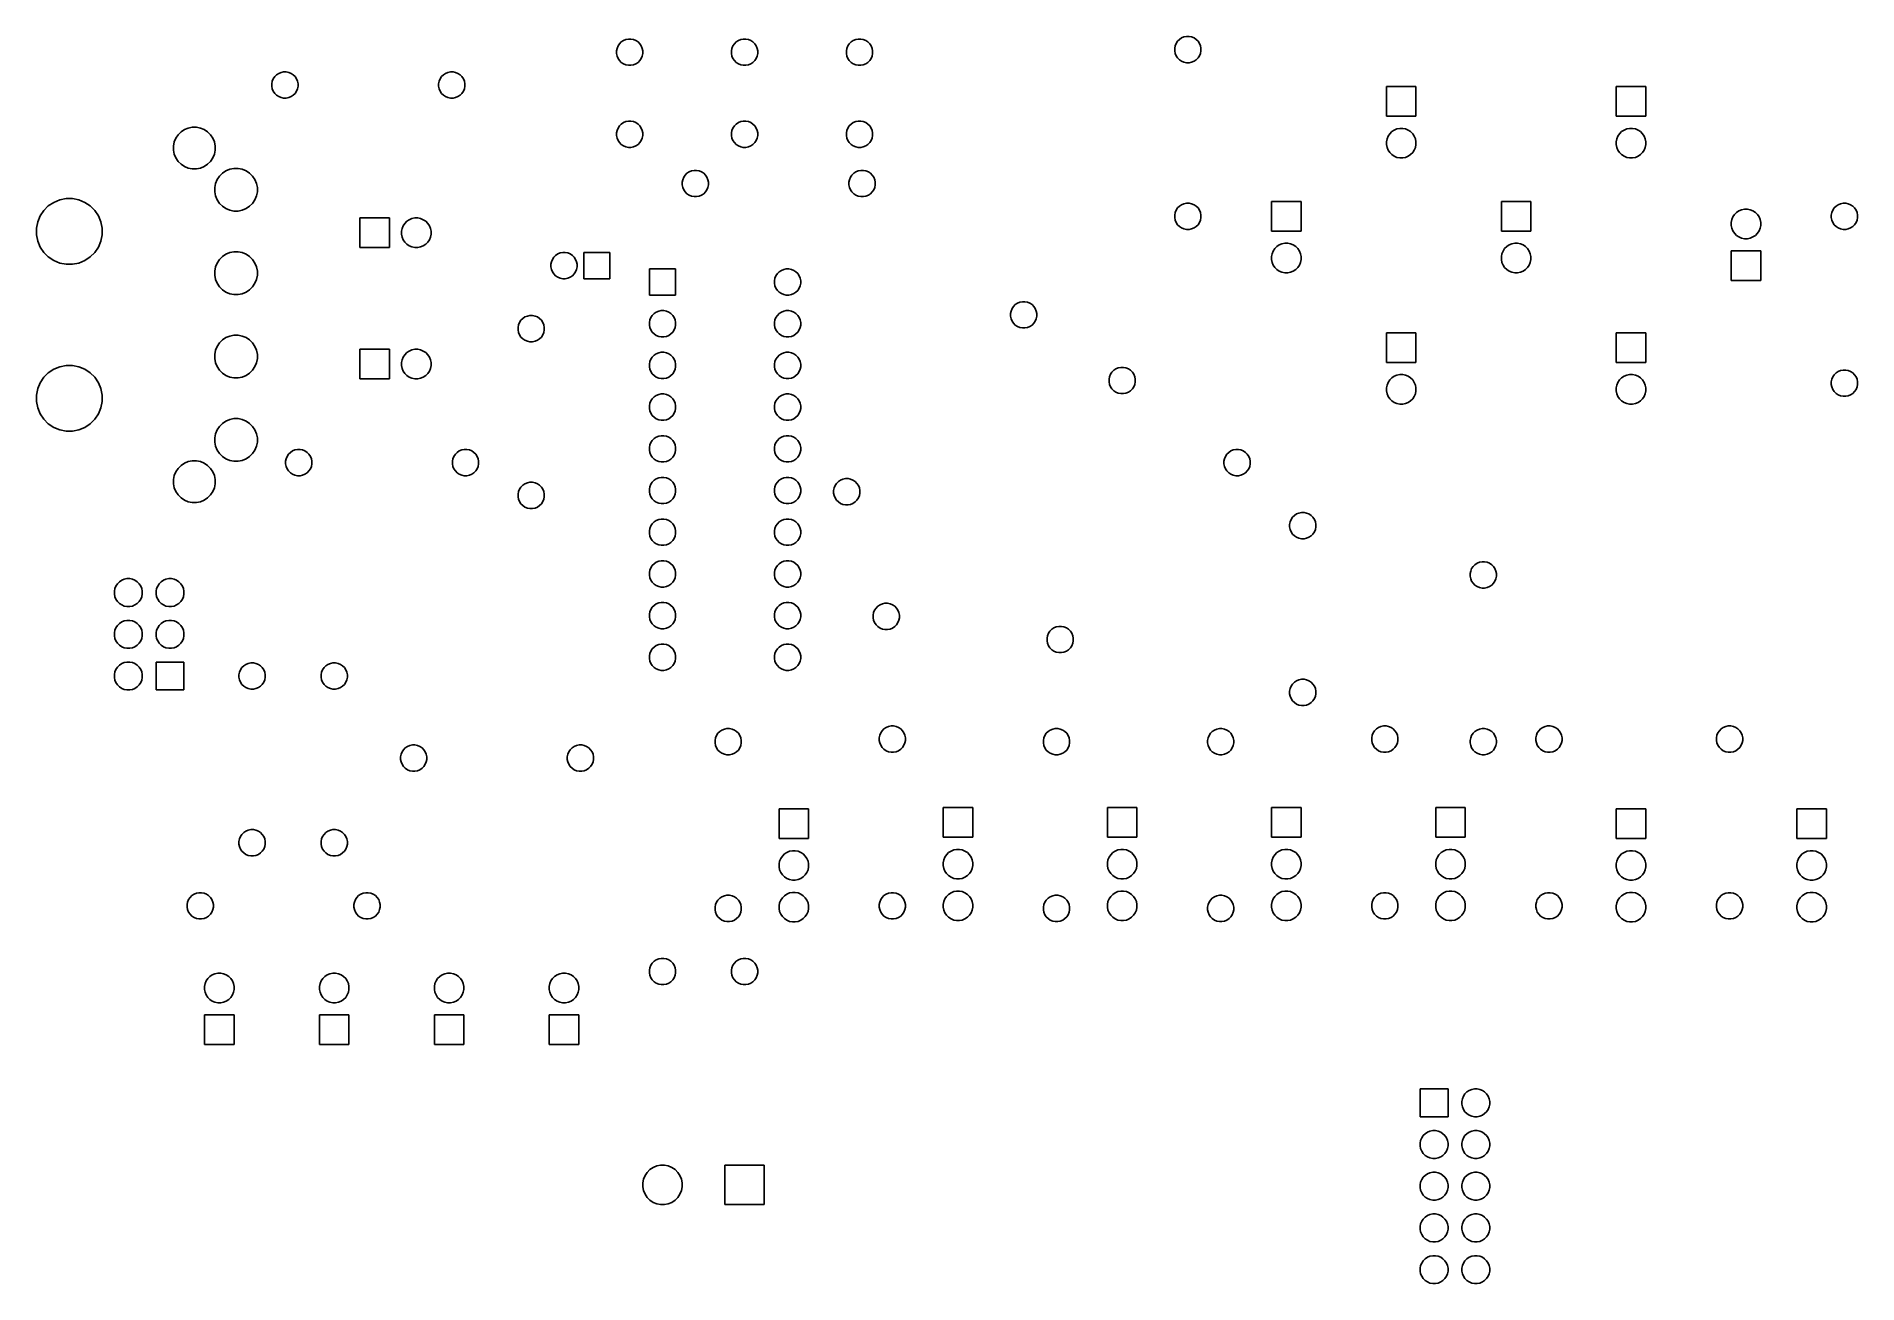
# Model space of a CAD drawing. Extents: x 95 to 206, y -113 to -37.
import ezdxf

# ---------------------------------------------------------------- set-up
doc = ezdxf.new("R2010")
doc.units = 0
doc.layers.add('BLACK', color=7, linetype='CONTINUOUS')

msp = doc.modelspace()

# ---------------------------------------------------------------- linework, layer by layer
at = {"layer": 'BLACK', "linetype": 'CONTINUOUS'}
for p, q in [((130.231, -37.7666), (130.291, -37.6211)), ((130.291, -37.6211), (130.379, -37.49)), ((130.379, -37.49), (130.49, -37.3786)), ((130.49, -37.3786), (130.621, -37.291)), ((130.621, -37.291), (130.767, -37.2307)), ((130.767, -37.2307), (130.921, -37.2)), ((130.921, -37.2), (131.079, -37.2)), ((131.079, -37.2), (131.233, -37.2307)), ((131.233, -37.2307), (131.379, -37.291)), ((131.379, -37.291), (131.51, -37.3786)), ((131.51, -37.3786), (131.621, -37.49)), ((131.621, -37.49), (131.709, -37.6211)), ((131.709, -37.6211), (131.769, -37.7666)), ((137.231, -37.7666), (137.291, -37.6211)), ((137.291, -37.6211), (137.379, -37.49)), ((137.379, -37.49), (137.49, -37.3786)), ((137.49, -37.3786), (137.621, -37.291)), ((137.621, -37.291), (137.767, -37.2307)), ((137.767, -37.2307), (137.921, -37.2)), ((137.921, -37.2), (138.079, -37.2)), ((138.079, -37.2), (138.233, -37.2307)), ((138.233, -37.2307), (138.379, -37.291)), ((138.379, -37.291), (138.51, -37.3786)), ((138.51, -37.3786), (138.621, -37.49)), ((138.621, -37.49), (138.709, -37.6211)), ((138.709, -37.6211), (138.769, -37.7666)), ((144.231, -37.7666), (144.291, -37.6211)), ((144.291, -37.6211), (144.379, -37.49)), ((144.379, -37.49), (144.49, -37.3786)), ((144.49, -37.3786), (144.621, -37.291)), ((144.621, -37.291), (144.767, -37.2307)), ((144.767, -37.2307), (144.921, -37.2)), ((144.921, -37.2), (145.079, -37.2)), ((145.079, -37.2), (145.233, -37.2307)), ((145.233, -37.2307), (145.379, -37.291)), ((145.379, -37.291), (145.51, -37.3786)), ((145.51, -37.3786), (145.621, -37.49)), ((145.621, -37.49), (145.709, -37.6211)), ((145.709, -37.6211), (145.769, -37.7666)), ((164.2, -37.7612), (164.231, -37.6066)), ((164.231, -37.6066), (164.291, -37.4611)), ((164.291, -37.4611), (164.379, -37.33)), ((164.379, -37.33), (164.49, -37.2186)), ((164.49, -37.2186), (164.621, -37.131)), ((164.621, -37.131), (164.767, -37.0707)), ((164.767, -37.0707), (164.921, -37.04)), ((164.921, -37.04), (165.079, -37.04)), ((165.079, -37.04), (165.233, -37.0707)), ((165.233, -37.0707), (165.379, -37.131)), ((165.379, -37.131), (165.51, -37.2186)), ((165.51, -37.2186), (165.621, -37.33)), ((165.621, -37.33), (165.709, -37.4611)), ((165.709, -37.4611), (165.769, -37.6066)), ((165.769, -37.6066), (165.8, -37.7612)), ((130.2, -37.9212), (130.231, -37.7666)), ((130.2, -38.0788), (130.2, -37.9212)), ((130.231, -38.2334), (130.2, -38.0788)), ((130.291, -38.3789), (130.231, -38.2334)), ((130.379, -38.51), (130.291, -38.3789)), ((130.49, -38.6214), (130.379, -38.51)), ((130.621, -38.709), (130.49, -38.6214)), ((130.767, -38.7693), (130.621, -38.709)), ((130.921, -38.8), (130.767, -38.7693)), ((131.079, -38.8), (130.921, -38.8)), ((131.233, -38.7693), (131.079, -38.8)), ((131.379, -38.709), (131.233, -38.7693)), ((131.51, -38.6214), (131.379, -38.709)), ((131.621, -38.51), (131.51, -38.6214)), ((131.709, -38.3789), (131.621, -38.51)), ((131.769, -38.2334), (131.709, -38.3789)), ((131.769, -37.7666), (131.8, -37.9212)), ((131.8, -38.0788), (131.769, -38.2334)), ((131.8, -37.9212), (131.8, -38.0788)), ((137.2, -37.9212), (137.231, -37.7666)), ((137.2, -38.0788), (137.2, -37.9212)), ((137.231, -38.2334), (137.2, -38.0788)), ((137.291, -38.3789), (137.231, -38.2334)), ((137.379, -38.51), (137.291, -38.3789)), ((137.49, -38.6214), (137.379, -38.51)), ((137.621, -38.709), (137.49, -38.6214)), ((137.767, -38.7693), (137.621, -38.709)), ((137.921, -38.8), (137.767, -38.7693)), ((138.079, -38.8), (137.921, -38.8)), ((138.233, -38.7693), (138.079, -38.8)), ((138.379, -38.709), (138.233, -38.7693)), ((138.51, -38.6214), (138.379, -38.709)), ((138.621, -38.51), (138.51, -38.6214)), ((138.709, -38.3789), (138.621, -38.51)), ((138.769, -38.2334), (138.709, -38.3789)), ((138.769, -37.7666), (138.8, -37.9212)), ((138.8, -38.0788), (138.769, -38.2334)), ((138.8, -37.9212), (138.8, -38.0788)), ((144.2, -37.9212), (144.231, -37.7666)), ((144.2, -38.0788), (144.2, -37.9212)), ((144.231, -38.2334), (144.2, -38.0788)), ((144.291, -38.3789), (144.231, -38.2334)), ((144.379, -38.51), (144.291, -38.3789)), ((144.49, -38.6214), (144.379, -38.51)), ((144.621, -38.709), (144.49, -38.6214)), ((144.767, -38.7693), (144.621, -38.709)), ((144.921, -38.8), (144.767, -38.7693)), ((145.079, -38.8), (144.921, -38.8)), ((145.233, -38.7693), (145.079, -38.8)), ((145.379, -38.709), (145.233, -38.7693)), ((145.51, -38.6214), (145.379, -38.709)), ((145.621, -38.51), (145.51, -38.6214)), ((145.709, -38.3789), (145.621, -38.51)), ((145.769, -38.2334), (145.709, -38.3789)), ((145.769, -37.7666), (145.8, -37.9212)), ((145.8, -38.0788), (145.769, -38.2334)), ((145.8, -37.9212), (145.8, -38.0788)), ((164.2, -37.9188), (164.2, -37.7612)), ((164.231, -38.0734), (164.2, -37.9188)), ((164.291, -38.2189), (164.231, -38.0734)), ((164.379, -38.35), (164.291, -38.2189)), ((164.49, -38.4614), (164.379, -38.35)), ((164.621, -38.549), (164.49, -38.4614)), ((164.767, -38.6093), (164.621, -38.549)), ((164.921, -38.64), (164.767, -38.6093)), ((165.079, -38.64), (164.921, -38.64)), ((165.233, -38.6093), (165.079, -38.64)), ((165.379, -38.549), (165.233, -38.6093)), ((165.51, -38.4614), (165.379, -38.549)), ((165.621, -38.35), (165.51, -38.4614)), ((165.709, -38.2189), (165.621, -38.35)), ((165.769, -38.0734), (165.709, -38.2189)), ((165.8, -37.9188), (165.769, -38.0734)), ((165.8, -37.7612), (165.8, -37.9188)), ((109.2, -39.9212), (109.231, -39.7666)), ((109.2, -40.0788), (109.2, -39.9212)), ((109.231, -39.7666), (109.291, -39.6211)), ((109.291, -39.6211), (109.379, -39.49)), ((109.379, -39.49), (109.49, -39.3786)), ((109.49, -39.3786), (109.621, -39.291)), ((109.621, -39.291), (109.767, -39.2307)), ((109.767, -39.2307), (109.921, -39.2)), ((109.921, -39.2), (110.079, -39.2)), ((110.079, -39.2), (110.233, -39.2307)), ((110.233, -39.2307), (110.379, -39.291)), ((110.379, -39.291), (110.51, -39.3786)), ((110.51, -39.3786), (110.621, -39.49)), ((110.621, -39.49), (110.709, -39.6211)), ((110.709, -39.6211), (110.769, -39.7666)), ((110.769, -39.7666), (110.8, -39.9212)), ((110.8, -39.9212), (110.8, -40.0788)), ((119.36, -39.9212), (119.391, -39.7666)), ((119.36, -40.0788), (119.36, -39.9212)), ((119.391, -39.7666), (119.451, -39.6211)), ((119.451, -39.6211), (119.539, -39.49)), ((119.539, -39.49), (119.65, -39.3786)), ((119.65, -39.3786), (119.781, -39.291)), ((119.781, -39.291), (119.927, -39.2307)), ((119.927, -39.2307), (120.081, -39.2)), ((120.081, -39.2), (120.239, -39.2)), ((120.239, -39.2), (120.393, -39.2307)), ((120.393, -39.2307), (120.539, -39.291)), ((120.539, -39.291), (120.67, -39.3786)), ((120.67, -39.3786), (120.781, -39.49)), ((120.781, -39.49), (120.869, -39.6211)), ((120.869, -39.6211), (120.929, -39.7666)), ((120.929, -39.7666), (120.96, -39.9212)), ((120.96, -39.9212), (120.96, -40.0788)), ((109.231, -40.2334), (109.2, -40.0788)), ((109.291, -40.3789), (109.231, -40.2334)), ((109.379, -40.51), (109.291, -40.3789)), ((109.49, -40.6214), (109.379, -40.51)), ((109.621, -40.709), (109.49, -40.6214)), ((109.767, -40.7693), (109.621, -40.709)), ((109.921, -40.8), (109.767, -40.7693)), ((110.079, -40.8), (109.921, -40.8)), ((110.233, -40.7693), (110.079, -40.8)), ((110.379, -40.709), (110.233, -40.7693)), ((110.51, -40.6214), (110.379, -40.709)), ((110.621, -40.51), (110.51, -40.6214)), ((110.709, -40.3789), (110.621, -40.51)), ((110.769, -40.2334), (110.709, -40.3789)), ((110.8, -40.0788), (110.769, -40.2334)), ((119.391, -40.2334), (119.36, -40.0788)), ((119.451, -40.3789), (119.391, -40.2334)), ((119.539, -40.51), (119.451, -40.3789)), ((119.65, -40.6214), (119.539, -40.51)), ((119.781, -40.709), (119.65, -40.6214)), ((119.927, -40.7693), (119.781, -40.709)), ((120.081, -40.8), (119.927, -40.7693)), ((120.239, -40.8), (120.081, -40.8)), ((120.393, -40.7693), (120.239, -40.8)), ((120.539, -40.709), (120.393, -40.7693)), ((120.67, -40.6214), (120.539, -40.709)), ((120.781, -40.51), (120.67, -40.6214)), ((120.869, -40.3789), (120.781, -40.51)), ((120.929, -40.2334), (120.869, -40.3789)), ((120.96, -40.0788), (120.929, -40.2334)), ((177.1, -41.9), (177.1, -40.1)), ((177.1, -40.1), (178.9, -40.1)), ((178.9, -40.1), (178.9, -41.9)), ((191.1, -41.9), (191.1, -40.1)), ((191.1, -40.1), (192.9, -40.1)), ((192.9, -40.1), (192.9, -41.9)), ((178.9, -41.9), (177.1, -41.9)), ((192.9, -41.9), (191.1, -41.9)), ((103.259, -43.4696), (103.355, -43.2384)), ((103.355, -43.2384), (103.494, -43.0304)), ((103.494, -43.0304), (103.67, -42.8535)), ((103.67, -42.8535), (103.878, -42.7145)), ((103.878, -42.7145), (104.11, -42.6188)), ((104.11, -42.6188), (104.355, -42.57)), ((104.355, -42.57), (104.605, -42.57)), ((104.605, -42.57), (104.85, -42.6188)), ((104.85, -42.6188), (105.082, -42.7145)), ((105.082, -42.7145), (105.29, -42.8535)), ((105.29, -42.8535), (105.466, -43.0304)), ((105.466, -43.0304), (105.605, -43.2384)), ((105.605, -43.2384), (105.701, -43.4696)), ((130.2, -42.9212), (130.231, -42.7666)), ((130.2, -43.0788), (130.2, -42.9212)), ((130.231, -43.2334), (130.2, -43.0788)), ((130.231, -42.7666), (130.291, -42.6211)), ((130.291, -43.3789), (130.231, -43.2334)), ((130.291, -42.6211), (130.379, -42.49)), ((130.379, -42.49), (130.49, -42.3786)), ((130.49, -42.3786), (130.621, -42.291)), ((130.621, -42.291), (130.767, -42.2307)), ((130.767, -42.2307), (130.921, -42.2)), ((130.921, -42.2), (131.079, -42.2)), ((131.079, -42.2), (131.233, -42.2307)), ((131.233, -42.2307), (131.379, -42.291)), ((131.379, -42.291), (131.51, -42.3786)), ((131.51, -42.3786), (131.621, -42.49)), ((131.621, -42.49), (131.709, -42.6211)), ((131.709, -42.6211), (131.769, -42.7666)), ((131.769, -43.2334), (131.709, -43.3789)), ((131.769, -42.7666), (131.8, -42.9212)), ((131.8, -43.0788), (131.769, -43.2334)), ((131.8, -42.9212), (131.8, -43.0788)), ((137.2, -42.9212), (137.231, -42.7666)), ((137.2, -43.0788), (137.2, -42.9212)), ((137.231, -43.2334), (137.2, -43.0788)), ((137.231, -42.7666), (137.291, -42.6211)), ((137.291, -43.3789), (137.231, -43.2334)), ((137.291, -42.6211), (137.379, -42.49)), ((137.379, -42.49), (137.49, -42.3786)), ((137.49, -42.3786), (137.621, -42.291)), ((137.621, -42.291), (137.767, -42.2307)), ((137.767, -42.2307), (137.921, -42.2)), ((137.921, -42.2), (138.079, -42.2)), ((138.079, -42.2), (138.233, -42.2307)), ((138.233, -42.2307), (138.379, -42.291)), ((138.379, -42.291), (138.51, -42.3786)), ((138.51, -42.3786), (138.621, -42.49)), ((138.621, -42.49), (138.709, -42.6211)), ((138.709, -42.6211), (138.769, -42.7666)), ((138.769, -43.2334), (138.709, -43.3789)), ((138.769, -42.7666), (138.8, -42.9212)), ((138.8, -43.0788), (138.769, -43.2334)), ((138.8, -42.9212), (138.8, -43.0788)), ((144.2, -42.9212), (144.231, -42.7666)), ((144.2, -43.0788), (144.2, -42.9212)), ((144.231, -43.2334), (144.2, -43.0788)), ((144.231, -42.7666), (144.291, -42.6211)), ((144.291, -43.3789), (144.231, -43.2334)), ((144.291, -42.6211), (144.379, -42.49)), ((144.379, -42.49), (144.49, -42.3786)), ((144.49, -42.3786), (144.621, -42.291)), ((144.621, -42.291), (144.767, -42.2307)), ((144.767, -42.2307), (144.921, -42.2)), ((144.921, -42.2), (145.079, -42.2)), ((145.079, -42.2), (145.233, -42.2307)), ((145.233, -42.2307), (145.379, -42.291)), ((145.379, -42.291), (145.51, -42.3786)), ((145.51, -42.3786), (145.621, -42.49)), ((145.621, -42.49), (145.709, -42.6211)), ((145.709, -42.6211), (145.769, -42.7666)), ((145.769, -43.2334), (145.709, -43.3789)), ((145.769, -42.7666), (145.8, -42.9212)), ((145.8, -43.0788), (145.769, -43.2334)), ((145.8, -42.9212), (145.8, -43.0788)), ((177.135, -43.2775), (177.202, -43.1137)), ((177.202, -43.1137), (177.301, -42.9663)), ((177.301, -42.9663), (177.426, -42.8409)), ((177.426, -42.8409), (177.574, -42.7424)), ((177.574, -42.7424), (177.737, -42.6746)), ((177.737, -42.6746), (177.911, -42.64)), ((177.911, -42.64), (178.089, -42.64)), ((178.089, -42.64), (178.263, -42.6746)), ((178.263, -42.6746), (178.426, -42.7424)), ((178.426, -42.7424), (178.574, -42.8409)), ((178.574, -42.8409), (178.699, -42.9663)), ((178.699, -42.9663), (178.798, -43.1137)), ((178.798, -43.1137), (178.865, -43.2775)), ((191.135, -43.2775), (191.202, -43.1137)), ((191.202, -43.1137), (191.301, -42.9663)), ((191.301, -42.9663), (191.426, -42.8409)), ((191.426, -42.8409), (191.574, -42.7424)), ((191.574, -42.7424), (191.737, -42.6746)), ((191.737, -42.6746), (191.911, -42.64)), ((191.911, -42.64), (192.089, -42.64)), ((192.089, -42.64), (192.263, -42.6746)), ((192.263, -42.6746), (192.426, -42.7424)), ((192.426, -42.7424), (192.574, -42.8409)), ((192.574, -42.8409), (192.699, -42.9663)), ((192.699, -42.9663), (192.798, -43.1137)), ((192.798, -43.1137), (192.865, -43.2775)), ((103.21, -43.7149), (103.259, -43.4696)), ((103.21, -43.9651), (103.21, -43.7149)), ((103.259, -44.2104), (103.21, -43.9651)), ((103.355, -44.4416), (103.259, -44.2104)), ((105.701, -44.2104), (105.605, -44.4416)), ((105.701, -43.4696), (105.75, -43.7149)), ((105.75, -43.9651), (105.701, -44.2104)), ((105.75, -43.7149), (105.75, -43.9651)), ((130.379, -43.51), (130.291, -43.3789)), ((130.49, -43.6214), (130.379, -43.51)), ((130.621, -43.709), (130.49, -43.6214)), ((130.767, -43.7693), (130.621, -43.709)), ((130.921, -43.8), (130.767, -43.7693)), ((131.079, -43.8), (130.921, -43.8)), ((131.233, -43.7693), (131.079, -43.8)), ((131.379, -43.709), (131.233, -43.7693)), ((131.51, -43.6214), (131.379, -43.709)), ((131.621, -43.51), (131.51, -43.6214)), ((131.709, -43.3789), (131.621, -43.51)), ((137.379, -43.51), (137.291, -43.3789)), ((137.49, -43.6214), (137.379, -43.51)), ((137.621, -43.709), (137.49, -43.6214)), ((137.767, -43.7693), (137.621, -43.709)), ((137.921, -43.8), (137.767, -43.7693)), ((138.079, -43.8), (137.921, -43.8)), ((138.233, -43.7693), (138.079, -43.8)), ((138.379, -43.709), (138.233, -43.7693)), ((138.51, -43.6214), (138.379, -43.709)), ((138.621, -43.51), (138.51, -43.6214)), ((138.709, -43.3789), (138.621, -43.51)), ((144.379, -43.51), (144.291, -43.3789)), ((144.49, -43.6214), (144.379, -43.51)), ((144.621, -43.709), (144.49, -43.6214)), ((144.767, -43.7693), (144.621, -43.709)), ((144.921, -43.8), (144.767, -43.7693)), ((145.079, -43.8), (144.921, -43.8)), ((145.233, -43.7693), (145.079, -43.8)), ((145.379, -43.709), (145.233, -43.7693)), ((145.51, -43.6214), (145.379, -43.709)), ((145.621, -43.51), (145.51, -43.6214)), ((145.709, -43.3789), (145.621, -43.51)), ((177.1, -43.4514), (177.135, -43.2775)), ((177.1, -43.6286), (177.1, -43.4514)), ((177.135, -43.8025), (177.1, -43.6286)), ((177.202, -43.9663), (177.135, -43.8025)), ((177.301, -44.1137), (177.202, -43.9663)), ((177.426, -44.2391), (177.301, -44.1137)), ((177.574, -44.3376), (177.426, -44.2391)), ((177.737, -44.4054), (177.574, -44.3376)), ((178.426, -44.3376), (178.263, -44.4054)), ((178.574, -44.2391), (178.426, -44.3376)), ((178.699, -44.1137), (178.574, -44.2391)), ((178.798, -43.9663), (178.699, -44.1137)), ((178.865, -43.8025), (178.798, -43.9663)), ((178.865, -43.2775), (178.9, -43.4514)), ((178.9, -43.6286), (178.865, -43.8025)), ((178.9, -43.4514), (178.9, -43.6286)), ((191.1, -43.4514), (191.135, -43.2775)), ((191.1, -43.6286), (191.1, -43.4514)), ((191.135, -43.8025), (191.1, -43.6286)), ((191.202, -43.9663), (191.135, -43.8025)), ((191.301, -44.1137), (191.202, -43.9663)), ((191.426, -44.2391), (191.301, -44.1137)), ((191.574, -44.3376), (191.426, -44.2391)), ((191.737, -44.4054), (191.574, -44.3376)), ((192.426, -44.3376), (192.263, -44.4054)), ((192.574, -44.2391), (192.426, -44.3376)), ((192.699, -44.1137), (192.574, -44.2391)), ((192.798, -43.9663), (192.699, -44.1137)), ((192.865, -43.8025), (192.798, -43.9663)), ((192.865, -43.2775), (192.9, -43.4514)), ((192.9, -43.6286), (192.865, -43.8025)), ((192.9, -43.4514), (192.9, -43.6286)), ((103.494, -44.6496), (103.355, -44.4416)), ((103.67, -44.8265), (103.494, -44.6496)), ((103.878, -44.9655), (103.67, -44.8265)), ((104.11, -45.0612), (103.878, -44.9655)), ((104.355, -45.11), (104.11, -45.0612)), ((104.605, -45.11), (104.355, -45.11)), ((104.85, -45.0612), (104.605, -45.11)), ((105.082, -44.9655), (104.85, -45.0612)), ((105.29, -44.8265), (105.082, -44.9655)), ((105.466, -44.6496), (105.29, -44.8265)), ((105.605, -44.4416), (105.466, -44.6496)), ((106.01, -45.5513), (106.191, -45.3702)), ((106.191, -45.3702), (106.404, -45.228)), ((106.404, -45.228), (106.641, -45.13)), ((106.641, -45.13), (106.892, -45.08)), ((106.892, -45.08), (107.148, -45.08)), ((107.148, -45.08), (107.399, -45.13)), ((107.399, -45.13), (107.636, -45.228)), ((107.636, -45.228), (107.849, -45.3702)), ((107.849, -45.3702), (108.03, -45.5513)), ((134.379, -45.49), (134.49, -45.3786)), ((134.49, -45.3786), (134.621, -45.291)), ((134.621, -45.291), (134.767, -45.2307)), ((134.767, -45.2307), (134.921, -45.2)), ((134.921, -45.2), (135.079, -45.2)), ((135.079, -45.2), (135.233, -45.2307)), ((135.233, -45.2307), (135.379, -45.291)), ((135.379, -45.291), (135.51, -45.3786)), ((135.51, -45.3786), (135.621, -45.49)), ((144.539, -45.49), (144.65, -45.3786)), ((144.65, -45.3786), (144.781, -45.291)), ((144.781, -45.291), (144.927, -45.2307)), ((144.927, -45.2307), (145.081, -45.2)), ((145.081, -45.2), (145.239, -45.2)), ((145.239, -45.2), (145.393, -45.2307)), ((145.393, -45.2307), (145.539, -45.291)), ((145.539, -45.291), (145.67, -45.3786)), ((145.67, -45.3786), (145.781, -45.49)), ((177.911, -44.44), (177.737, -44.4054)), ((178.089, -44.44), (177.911, -44.44)), ((178.263, -44.4054), (178.089, -44.44)), ((191.911, -44.44), (191.737, -44.4054)), ((192.089, -44.44), (191.911, -44.44)), ((192.263, -44.4054), (192.089, -44.44)), ((105.72, -46.252), (105.77, -46.0008)), ((105.72, -46.508), (105.72, -46.252)), ((105.77, -46.7592), (105.72, -46.508)), ((105.77, -46.0008), (105.868, -45.7642)), ((105.868, -45.7642), (106.01, -45.5513)), ((108.03, -45.5513), (108.172, -45.7642)), ((108.172, -45.7642), (108.27, -46.0008)), ((108.27, -46.0008), (108.32, -46.252)), ((108.32, -46.508), (108.27, -46.7592)), ((108.32, -46.252), (108.32, -46.508)), ((134.2, -45.9212), (134.231, -45.7666)), ((134.2, -46.0788), (134.2, -45.9212)), ((134.231, -46.2334), (134.2, -46.0788)), ((134.231, -45.7666), (134.291, -45.6211)), ((134.291, -46.3789), (134.231, -46.2334)), ((134.291, -45.6211), (134.379, -45.49)), ((134.379, -46.51), (134.291, -46.3789)), ((134.49, -46.6214), (134.379, -46.51)), ((135.621, -46.51), (135.51, -46.6214)), ((135.621, -45.49), (135.709, -45.6211)), ((135.709, -46.3789), (135.621, -46.51)), ((135.709, -45.6211), (135.769, -45.7666)), ((135.769, -46.2334), (135.709, -46.3789)), ((135.769, -45.7666), (135.8, -45.9212)), ((135.8, -46.0788), (135.769, -46.2334)), ((135.8, -45.9212), (135.8, -46.0788)), ((144.36, -45.9212), (144.391, -45.7666)), ((144.36, -46.0788), (144.36, -45.9212)), ((144.391, -46.2334), (144.36, -46.0788)), ((144.391, -45.7666), (144.451, -45.6211)), ((144.451, -46.3789), (144.391, -46.2334)), ((144.451, -45.6211), (144.539, -45.49)), ((144.539, -46.51), (144.451, -46.3789)), ((144.65, -46.6214), (144.539, -46.51)), ((145.781, -46.51), (145.67, -46.6214)), ((145.781, -45.49), (145.869, -45.6211)), ((145.869, -46.3789), (145.781, -46.51)), ((145.869, -45.6211), (145.929, -45.7666)), ((145.929, -46.2334), (145.869, -46.3789)), ((145.929, -45.7666), (145.96, -45.9212)), ((145.96, -46.0788), (145.929, -46.2334)), ((145.96, -45.9212), (145.96, -46.0788)), ((95.0876, -47.9726), (95.3065, -47.6451)), ((95.3065, -47.6451), (95.5851, -47.3665)), ((95.5851, -47.3665), (95.9126, -47.1476)), ((95.9126, -47.1476), (96.2766, -46.9969)), ((96.2766, -46.9969), (96.663, -46.92)), ((96.663, -46.92), (97.057, -46.92)), ((97.057, -46.92), (97.4434, -46.9969)), ((97.4434, -46.9969), (97.8074, -47.1476)), ((97.8074, -47.1476), (98.1349, -47.3665)), ((98.1349, -47.3665), (98.4135, -47.6451)), ((98.4135, -47.6451), (98.6324, -47.9726)), ((105.868, -46.9958), (105.77, -46.7592)), ((106.01, -47.2087), (105.868, -46.9958)), ((106.191, -47.3898), (106.01, -47.2087)), ((106.404, -47.532), (106.191, -47.3898)), ((106.641, -47.63), (106.404, -47.532)), ((106.892, -47.68), (106.641, -47.63)), ((107.148, -47.68), (106.892, -47.68)), ((107.399, -47.63), (107.148, -47.68)), ((107.636, -47.532), (107.399, -47.63)), ((107.849, -47.3898), (107.636, -47.532)), ((108.03, -47.2087), (107.849, -47.3898)), ((108.172, -46.9958), (108.03, -47.2087)), ((108.27, -46.7592), (108.172, -46.9958)), ((134.621, -46.709), (134.49, -46.6214)), ((134.767, -46.7693), (134.621, -46.709)), ((134.921, -46.8), (134.767, -46.7693)), ((135.079, -46.8), (134.921, -46.8)), ((135.233, -46.7693), (135.079, -46.8)), ((135.379, -46.709), (135.233, -46.7693)), ((135.51, -46.6214), (135.379, -46.709)), ((144.781, -46.709), (144.65, -46.6214)), ((144.927, -46.7693), (144.781, -46.709)), ((145.081, -46.8), (144.927, -46.7693)), ((145.239, -46.8), (145.081, -46.8)), ((145.393, -46.7693), (145.239, -46.8)), ((145.539, -46.709), (145.393, -46.7693)), ((145.67, -46.6214), (145.539, -46.709)), ((164.231, -47.7666), (164.291, -47.6211)), ((164.291, -47.6211), (164.379, -47.49)), ((164.379, -47.49), (164.49, -47.3786)), ((164.49, -47.3786), (164.621, -47.291)), ((164.621, -47.291), (164.767, -47.2307)), ((164.767, -47.2307), (164.921, -47.2)), ((164.921, -47.2), (165.079, -47.2)), ((165.079, -47.2), (165.233, -47.2307)), ((165.233, -47.2307), (165.379, -47.291)), ((165.379, -47.291), (165.51, -47.3786)), ((165.51, -47.3786), (165.621, -47.49)), ((165.621, -47.49), (165.709, -47.6211)), ((165.709, -47.6211), (165.769, -47.7666)), ((170.1, -48.9), (170.1, -47.1)), ((170.1, -47.1), (171.9, -47.1)), ((171.9, -47.1), (171.9, -48.9)), ((184.1, -48.9), (184.1, -47.1)), ((184.1, -47.1), (185.9, -47.1)), ((185.9, -47.1), (185.9, -48.9)), ((198.426, -47.7609), (198.574, -47.6624)), ((198.574, -47.6624), (198.737, -47.5946)), ((198.737, -47.5946), (198.911, -47.56)), ((198.911, -47.56), (199.089, -47.56)), ((199.089, -47.56), (199.263, -47.5946)), ((199.263, -47.5946), (199.426, -47.6624)), ((199.426, -47.6624), (199.574, -47.7609)), ((204.231, -47.7666), (204.291, -47.6211)), ((204.291, -47.6211), (204.379, -47.49)), ((204.379, -47.49), (204.49, -47.3786)), ((204.49, -47.3786), (204.621, -47.291)), ((204.621, -47.291), (204.767, -47.2307)), ((204.767, -47.2307), (204.921, -47.2)), ((204.921, -47.2), (205.079, -47.2)), ((205.079, -47.2), (205.233, -47.2307)), ((205.233, -47.2307), (205.379, -47.291)), ((205.379, -47.291), (205.51, -47.3786)), ((205.51, -47.3786), (205.621, -47.49)), ((205.621, -47.49), (205.709, -47.6211)), ((205.709, -47.6211), (205.769, -47.7666)), ((94.86, -48.723), (94.9369, -48.3366)), ((94.86, -49.117), (94.86, -48.723)), ((94.9369, -48.3366), (95.0876, -47.9726)), ((98.6324, -47.9726), (98.7831, -48.3366)), ((98.7831, -48.3366), (98.86, -48.723)), ((98.86, -48.723), (98.86, -49.117)), ((114.56, -49.9), (114.56, -48.1)), ((114.56, -48.1), (116.36, -48.1)), ((116.36, -48.1), (116.36, -49.9)), ((117.1, -48.9114), (117.135, -48.7375)), ((117.135, -48.7375), (117.202, -48.5737)), ((117.202, -48.5737), (117.301, -48.4263)), ((117.301, -48.4263), (117.426, -48.3009)), ((117.426, -48.3009), (117.574, -48.2024)), ((117.574, -48.2024), (117.737, -48.1346)), ((117.737, -48.1346), (117.911, -48.1)), ((117.911, -48.1), (118.089, -48.1)), ((118.089, -48.1), (118.263, -48.1346)), ((118.263, -48.1346), (118.426, -48.2024)), ((118.426, -48.2024), (118.574, -48.3009)), ((118.574, -48.3009), (118.699, -48.4263)), ((118.699, -48.4263), (118.798, -48.5737)), ((118.798, -48.5737), (118.865, -48.7375)), ((118.865, -48.7375), (118.9, -48.9114)), ((164.2, -47.9212), (164.231, -47.7666)), ((164.2, -48.0788), (164.2, -47.9212)), ((164.231, -48.2334), (164.2, -48.0788)), ((164.291, -48.3789), (164.231, -48.2334)), ((164.379, -48.51), (164.291, -48.3789)), ((164.49, -48.6214), (164.379, -48.51)), ((164.621, -48.709), (164.49, -48.6214)), ((164.767, -48.7693), (164.621, -48.709)), ((164.921, -48.8), (164.767, -48.7693)), ((165.079, -48.8), (164.921, -48.8)), ((165.233, -48.7693), (165.079, -48.8)), ((165.379, -48.709), (165.233, -48.7693)), ((165.51, -48.6214), (165.379, -48.709)), ((165.621, -48.51), (165.51, -48.6214)), ((165.709, -48.3789), (165.621, -48.51)), ((165.769, -48.2334), (165.709, -48.3789)), ((165.769, -47.7666), (165.8, -47.9212)), ((165.8, -48.0788), (165.769, -48.2334)), ((165.8, -47.9212), (165.8, -48.0788)), ((198.1, -48.3714), (198.135, -48.1975)), ((198.1, -48.5486), (198.1, -48.3714)), ((198.135, -48.7225), (198.1, -48.5486)), ((198.135, -48.1975), (198.202, -48.0337)), ((198.202, -48.8863), (198.135, -48.7225)), ((198.202, -48.0337), (198.301, -47.8863)), ((198.301, -47.8863), (198.426, -47.7609)), ((199.574, -47.7609), (199.699, -47.8863)), ((199.699, -47.8863), (199.798, -48.0337)), ((199.798, -48.0337), (199.865, -48.1975)), ((199.865, -48.7225), (199.798, -48.8863)), ((199.865, -48.1975), (199.9, -48.3714)), ((199.9, -48.5486), (199.865, -48.7225)), ((199.9, -48.3714), (199.9, -48.5486)), ((204.2, -47.9212), (204.231, -47.7666)), ((204.2, -48.0788), (204.2, -47.9212)), ((204.231, -48.2334), (204.2, -48.0788)), ((204.291, -48.3789), (204.231, -48.2334)), ((204.379, -48.51), (204.291, -48.3789)), ((204.49, -48.6214), (204.379, -48.51)), ((204.621, -48.709), (204.49, -48.6214)), ((204.767, -48.7693), (204.621, -48.709)), ((204.921, -48.8), (204.767, -48.7693)), ((205.079, -48.8), (204.921, -48.8)), ((205.233, -48.7693), (205.079, -48.8)), ((205.379, -48.709), (205.233, -48.7693)), ((205.51, -48.6214), (205.379, -48.709)), ((205.621, -48.51), (205.51, -48.6214)), ((205.709, -48.3789), (205.621, -48.51)), ((205.769, -48.2334), (205.709, -48.3789)), ((205.769, -47.7666), (205.8, -47.9212)), ((205.8, -48.0788), (205.769, -48.2334)), ((205.8, -47.9212), (205.8, -48.0788)), ((94.9369, -49.5034), (94.86, -49.117)), ((95.0876, -49.8674), (94.9369, -49.5034)), ((95.3065, -50.1949), (95.0876, -49.8674)), ((98.6324, -49.8674), (98.4135, -50.1949)), ((98.7831, -49.5034), (98.6324, -49.8674)), ((98.86, -49.117), (98.7831, -49.5034)), ((116.36, -49.9), (114.56, -49.9)), ((117.1, -49.0886), (117.1, -48.9114)), ((117.135, -49.2625), (117.1, -49.0886)), ((117.202, -49.4263), (117.135, -49.2625)), ((117.301, -49.5737), (117.202, -49.4263)), ((117.426, -49.6991), (117.301, -49.5737)), ((117.574, -49.7976), (117.426, -49.6991)), ((117.737, -49.8654), (117.574, -49.7976)), ((117.911, -49.9), (117.737, -49.8654)), ((118.089, -49.9), (117.911, -49.9)), ((118.263, -49.8654), (118.089, -49.9)), ((118.426, -49.7976), (118.263, -49.8654)), ((118.574, -49.6991), (118.426, -49.7976)), ((118.699, -49.5737), (118.574, -49.6991)), ((118.798, -49.4263), (118.699, -49.5737)), ((118.865, -49.2625), (118.798, -49.4263)), ((118.9, -49.0886), (118.865, -49.2625)), ((118.9, -48.9114), (118.9, -49.0886)), ((171.9, -48.9), (170.1, -48.9)), ((170.301, -49.9663), (170.426, -49.8409)), ((170.426, -49.8409), (170.574, -49.7424)), ((170.574, -49.7424), (170.737, -49.6746)), ((170.737, -49.6746), (170.911, -49.64)), ((170.911, -49.64), (171.089, -49.64)), ((171.089, -49.64), (171.263, -49.6746)), ((171.263, -49.6746), (171.426, -49.7424)), ((171.426, -49.7424), (171.574, -49.8409)), ((171.574, -49.8409), (171.699, -49.9663)), ((185.9, -48.9), (184.1, -48.9)), ((184.301, -49.9663), (184.426, -49.8409)), ((184.426, -49.8409), (184.574, -49.7424)), ((184.574, -49.7424), (184.737, -49.6746)), ((184.737, -49.6746), (184.911, -49.64)), ((184.911, -49.64), (185.089, -49.64)), ((185.089, -49.64), (185.263, -49.6746)), ((185.263, -49.6746), (185.426, -49.7424)), ((185.426, -49.7424), (185.574, -49.8409)), ((185.574, -49.8409), (185.699, -49.9663)), ((198.301, -49.0337), (198.202, -48.8863)), ((198.426, -49.1591), (198.301, -49.0337)), ((198.574, -49.2576), (198.426, -49.1591)), ((198.737, -49.3254), (198.574, -49.2576)), ((198.911, -49.36), (198.737, -49.3254)), ((199.089, -49.36), (198.911, -49.36)), ((199.263, -49.3254), (199.089, -49.36)), ((199.426, -49.2576), (199.263, -49.3254)), ((199.574, -49.1591), (199.426, -49.2576)), ((199.699, -49.0337), (199.574, -49.1591)), ((199.798, -48.8863), (199.699, -49.0337)), ((95.5851, -50.4735), (95.3065, -50.1949)), ((95.9126, -50.6924), (95.5851, -50.4735)), ((96.2766, -50.8431), (95.9126, -50.6924)), ((96.663, -50.92), (96.2766, -50.8431)), ((97.057, -50.92), (96.663, -50.92)), ((97.4434, -50.8431), (97.057, -50.92)), ((97.8074, -50.6924), (97.4434, -50.8431)), ((98.1349, -50.4735), (97.8074, -50.6924)), ((98.4135, -50.1949), (98.1349, -50.4735)), ((105.77, -51.0808), (105.868, -50.8442)), ((105.868, -50.8442), (106.01, -50.6313)), ((106.01, -50.6313), (106.191, -50.4502)), ((106.191, -50.4502), (106.404, -50.308)), ((106.404, -50.308), (106.641, -50.21)), ((106.641, -50.21), (106.892, -50.16)), ((106.892, -50.16), (107.148, -50.16)), ((107.148, -50.16), (107.399, -50.21)), ((107.399, -50.21), (107.636, -50.308)), ((107.636, -50.308), (107.849, -50.4502)), ((107.849, -50.4502), (108.03, -50.6313)), ((108.03, -50.6313), (108.172, -50.8442)), ((108.172, -50.8442), (108.27, -51.0808)), ((126.2, -50.9212), (126.231, -50.7666)), ((126.2, -51.0788), (126.2, -50.9212)), ((126.231, -50.7666), (126.291, -50.6211)), ((126.291, -50.6211), (126.379, -50.49)), ((126.379, -50.49), (126.49, -50.3786)), ((126.49, -50.3786), (126.621, -50.291)), ((126.621, -50.291), (126.767, -50.2307)), ((126.767, -50.2307), (126.921, -50.2)), ((126.921, -50.2), (127.079, -50.2)), ((127.079, -50.2), (127.233, -50.2307)), ((127.233, -50.2307), (127.379, -50.291)), ((127.379, -50.291), (127.51, -50.3786)), ((127.51, -50.3786), (127.621, -50.49)), ((127.621, -50.49), (127.709, -50.6211)), ((127.709, -50.6211), (127.769, -50.7666)), ((127.769, -50.7666), (127.8, -50.9212)), ((127.8, -50.9212), (127.8, -51.0788)), ((128.2, -51.8), (128.2, -50.2)), ((128.2, -50.2), (129.8, -50.2)), ((129.8, -50.2), (129.8, -51.8)), ((170.1, -50.4514), (170.135, -50.2775)), ((170.1, -50.6286), (170.1, -50.4514)), ((170.135, -50.8025), (170.1, -50.6286)), ((170.135, -50.2775), (170.202, -50.1137)), ((170.202, -50.9663), (170.135, -50.8025)), ((170.202, -50.1137), (170.301, -49.9663)), ((170.301, -51.1137), (170.202, -50.9663)), ((171.699, -49.9663), (171.798, -50.1137)), ((171.798, -50.9663), (171.699, -51.1137)), ((171.798, -50.1137), (171.865, -50.2775)), ((171.865, -50.8025), (171.798, -50.9663)), ((171.865, -50.2775), (171.9, -50.4514)), ((171.9, -50.6286), (171.865, -50.8025)), ((171.9, -50.4514), (171.9, -50.6286)), ((184.1, -50.4514), (184.135, -50.2775)), ((184.1, -50.6286), (184.1, -50.4514)), ((184.135, -50.8025), (184.1, -50.6286)), ((184.135, -50.2775), (184.202, -50.1137)), ((184.202, -50.9663), (184.135, -50.8025)), ((184.202, -50.1137), (184.301, -49.9663)), ((184.301, -51.1137), (184.202, -50.9663)), ((185.699, -49.9663), (185.798, -50.1137)), ((185.798, -50.9663), (185.699, -51.1137)), ((185.798, -50.1137), (185.865, -50.2775)), ((185.865, -50.8025), (185.798, -50.9663)), ((185.865, -50.2775), (185.9, -50.4514)), ((185.9, -50.6286), (185.865, -50.8025)), ((185.9, -50.4514), (185.9, -50.6286)), ((198.1, -51.9), (198.1, -50.1)), ((198.1, -50.1), (199.9, -50.1)), ((199.9, -50.1), (199.9, -51.9)), ((105.72, -51.332), (105.77, -51.0808)), ((105.72, -51.588), (105.72, -51.332)), ((105.77, -51.8392), (105.72, -51.588)), ((105.868, -52.0758), (105.77, -51.8392)), ((106.01, -52.2887), (105.868, -52.0758)), ((108.172, -52.0758), (108.03, -52.2887)), ((108.27, -51.8392), (108.172, -52.0758)), ((108.27, -51.0808), (108.32, -51.332)), ((108.32, -51.588), (108.27, -51.8392)), ((108.32, -51.332), (108.32, -51.588)), ((126.231, -51.2334), (126.2, -51.0788)), ((126.291, -51.3789), (126.231, -51.2334)), ((126.379, -51.51), (126.291, -51.3789)), ((126.49, -51.6214), (126.379, -51.51)), ((126.621, -51.709), (126.49, -51.6214)), ((126.767, -51.7693), (126.621, -51.709)), ((126.921, -51.8), (126.767, -51.7693)), ((127.079, -51.8), (126.921, -51.8)), ((127.233, -51.7693), (127.079, -51.8)), ((127.379, -51.709), (127.233, -51.7693)), ((127.51, -51.6214), (127.379, -51.709)), ((127.621, -51.51), (127.51, -51.6214)), ((127.709, -51.3789), (127.621, -51.51)), ((127.769, -51.2334), (127.709, -51.3789)), ((127.8, -51.0788), (127.769, -51.2334)), ((129.8, -51.8), (128.2, -51.8)), ((132.2, -52.8), (132.2, -51.2)), ((132.2, -51.2), (133.8, -51.2)), ((133.8, -51.2), (133.8, -52.8)), ((139.82, -51.9212), (139.851, -51.7666)), ((139.82, -52.0788), (139.82, -51.9212)), ((139.851, -52.2334), (139.82, -52.0788)), ((139.851, -51.7666), (139.911, -51.6211)), ((139.911, -51.6211), (139.999, -51.49)), ((139.999, -51.49), (140.11, -51.3786)), ((140.11, -51.3786), (140.241, -51.291)), ((140.241, -51.291), (140.387, -51.2307)), ((140.387, -51.2307), (140.541, -51.2)), ((140.541, -51.2), (140.699, -51.2)), ((140.699, -51.2), (140.853, -51.2307)), ((140.853, -51.2307), (140.999, -51.291)), ((140.999, -51.291), (141.13, -51.3786)), ((141.13, -51.3786), (141.241, -51.49)), ((141.241, -51.49), (141.329, -51.6211)), ((141.329, -51.6211), (141.389, -51.7666)), ((141.389, -51.7666), (141.42, -51.9212)), ((141.42, -52.0788), (141.389, -52.2334)), ((141.42, -51.9212), (141.42, -52.0788)), ((170.426, -51.2391), (170.301, -51.1137)), ((170.574, -51.3376), (170.426, -51.2391)), ((170.737, -51.4054), (170.574, -51.3376)), ((170.911, -51.44), (170.737, -51.4054)), ((171.089, -51.44), (170.911, -51.44)), ((171.263, -51.4054), (171.089, -51.44)), ((171.426, -51.3376), (171.263, -51.4054)), ((171.574, -51.2391), (171.426, -51.3376)), ((171.699, -51.1137), (171.574, -51.2391)), ((184.426, -51.2391), (184.301, -51.1137)), ((184.574, -51.3376), (184.426, -51.2391)), ((184.737, -51.4054), (184.574, -51.3376)), ((184.911, -51.44), (184.737, -51.4054)), ((185.089, -51.44), (184.911, -51.44)), ((185.263, -51.4054), (185.089, -51.44)), ((185.426, -51.3376), (185.263, -51.4054)), ((185.574, -51.2391), (185.426, -51.3376)), ((185.699, -51.1137), (185.574, -51.2391)), ((199.9, -51.9), (198.1, -51.9)), ((106.191, -52.4698), (106.01, -52.2887)), ((106.404, -52.612), (106.191, -52.4698)), ((106.641, -52.71), (106.404, -52.612)), ((106.892, -52.76), (106.641, -52.71)), ((107.148, -52.76), (106.892, -52.76)), ((107.399, -52.71), (107.148, -52.76)), ((107.636, -52.612), (107.399, -52.71)), ((107.849, -52.4698), (107.636, -52.612)), ((108.03, -52.2887), (107.849, -52.4698)), ((133.8, -52.8), (132.2, -52.8)), ((139.911, -52.3789), (139.851, -52.2334)), ((139.999, -52.51), (139.911, -52.3789)), ((140.11, -52.6214), (139.999, -52.51)), ((140.241, -52.709), (140.11, -52.6214)), ((140.387, -52.7693), (140.241, -52.709)), ((140.541, -52.8), (140.387, -52.7693)), ((140.699, -52.8), (140.541, -52.8)), ((140.853, -52.7693), (140.699, -52.8)), ((140.999, -52.709), (140.853, -52.7693)), ((141.13, -52.6214), (140.999, -52.709)), ((141.241, -52.51), (141.13, -52.6214)), ((141.329, -52.3789), (141.241, -52.51)), ((141.389, -52.2334), (141.329, -52.3789)), ((154.621, -53.291), (154.767, -53.2307)), ((154.767, -53.2307), (154.921, -53.2)), ((154.921, -53.2), (155.079, -53.2)), ((155.079, -53.2), (155.233, -53.2307)), ((155.233, -53.2307), (155.379, -53.291)), ((124.291, -54.4611), (124.379, -54.33)), ((124.379, -54.33), (124.49, -54.2186)), ((124.49, -54.2186), (124.621, -54.131)), ((124.621, -54.131), (124.767, -54.0707)), ((124.767, -54.0707), (124.921, -54.04)), ((124.921, -54.04), (125.079, -54.04)), ((125.079, -54.04), (125.233, -54.0707)), ((125.233, -54.0707), (125.379, -54.131)), ((125.379, -54.131), (125.51, -54.2186)), ((125.51, -54.2186), (125.621, -54.33)), ((125.621, -54.33), (125.709, -54.4611)), ((132.2, -54.4612), (132.231, -54.3066)), ((132.231, -54.3066), (132.291, -54.1611)), ((132.291, -54.1611), (132.379, -54.03)), ((132.379, -54.03), (132.49, -53.9186)), ((132.49, -53.9186), (132.621, -53.831)), ((132.621, -53.831), (132.767, -53.7707)), ((132.767, -53.7707), (132.921, -53.74)), ((132.921, -53.74), (133.079, -53.74)), ((133.079, -53.74), (133.233, -53.7707)), ((133.233, -53.7707), (133.379, -53.831)), ((133.379, -53.831), (133.51, -53.9186)), ((133.51, -53.9186), (133.621, -54.03)), ((133.621, -54.03), (133.709, -54.1611)), ((133.709, -54.1611), (133.769, -54.3066)), ((133.769, -54.3066), (133.8, -54.4612)), ((139.82, -54.4612), (139.851, -54.3066)), ((139.851, -54.3066), (139.911, -54.1611)), ((139.911, -54.1611), (139.999, -54.03)), ((139.999, -54.03), (140.11, -53.9186)), ((140.11, -53.9186), (140.241, -53.831)), ((140.241, -53.831), (140.387, -53.7707)), ((140.387, -53.7707), (140.541, -53.74)), ((140.541, -53.74), (140.699, -53.74)), ((140.699, -53.74), (140.853, -53.7707)), ((140.853, -53.7707), (140.999, -53.831)), ((140.999, -53.831), (141.13, -53.9186)), ((141.13, -53.9186), (141.241, -54.03)), ((141.241, -54.03), (141.329, -54.1611)), ((141.329, -54.1611), (141.389, -54.3066)), ((141.389, -54.3066), (141.42, -54.4612)), ((154.2, -53.9212), (154.231, -53.7666)), ((154.2, -54.0788), (154.2, -53.9212)), ((154.231, -54.2334), (154.2, -54.0788)), ((154.231, -53.7666), (154.291, -53.6211)), ((154.291, -54.3789), (154.231, -54.2334)), ((154.291, -53.6211), (154.379, -53.49)), ((154.379, -53.49), (154.49, -53.3786)), ((154.49, -53.3786), (154.621, -53.291)), ((155.379, -53.291), (155.51, -53.3786)), ((155.51, -53.3786), (155.621, -53.49)), ((155.621, -53.49), (155.709, -53.6211)), ((155.709, -53.6211), (155.769, -53.7666)), ((155.769, -54.2334), (155.709, -54.3789)), ((155.769, -53.7666), (155.8, -53.9212)), ((155.8, -54.0788), (155.769, -54.2334)), ((155.8, -53.9212), (155.8, -54.0788)), ((106.191, -55.5302), (106.404, -55.388)), ((106.404, -55.388), (106.641, -55.29)), ((106.641, -55.29), (106.892, -55.24)), ((106.892, -55.24), (107.148, -55.24)), ((107.148, -55.24), (107.399, -55.29)), ((107.399, -55.29), (107.636, -55.388)), ((107.636, -55.388), (107.849, -55.5302)), ((124.2, -54.7612), (124.231, -54.6066)), ((124.2, -54.9188), (124.2, -54.7612)), ((124.231, -55.0734), (124.2, -54.9188)), ((124.231, -54.6066), (124.291, -54.4611)), ((124.291, -55.2189), (124.231, -55.0734)), ((124.379, -55.35), (124.291, -55.2189)), ((124.49, -55.4614), (124.379, -55.35)), ((124.621, -55.549), (124.49, -55.4614)), ((125.51, -55.4614), (125.379, -55.549)), ((125.621, -55.35), (125.51, -55.4614)), ((125.709, -55.2189), (125.621, -55.35)), ((125.709, -54.4611), (125.769, -54.6066)), ((125.769, -55.0734), (125.709, -55.2189)), ((125.769, -54.6066), (125.8, -54.7612)), ((125.8, -54.9188), (125.769, -55.0734)), ((125.8, -54.7612), (125.8, -54.9188)), ((132.2, -54.6188), (132.2, -54.4612)), ((132.231, -54.7734), (132.2, -54.6188)), ((132.291, -54.9189), (132.231, -54.7734)), ((132.379, -55.05), (132.291, -54.9189)), ((132.49, -55.1614), (132.379, -55.05)), ((132.621, -55.249), (132.49, -55.1614)), ((132.767, -55.3093), (132.621, -55.249)), ((132.921, -55.34), (132.767, -55.3093)), ((133.079, -55.34), (132.921, -55.34)), ((133.233, -55.3093), (133.079, -55.34)), ((133.379, -55.249), (133.233, -55.3093)), ((133.51, -55.1614), (133.379, -55.249)), ((133.621, -55.05), (133.51, -55.1614)), ((133.709, -54.9189), (133.621, -55.05)), ((133.769, -54.7734), (133.709, -54.9189)), ((133.8, -54.6188), (133.769, -54.7734)), ((133.8, -54.4612), (133.8, -54.6188)), ((139.82, -54.6188), (139.82, -54.4612)), ((139.851, -54.7734), (139.82, -54.6188)), ((139.911, -54.9189), (139.851, -54.7734)), ((139.999, -55.05), (139.911, -54.9189)), ((140.11, -55.1614), (139.999, -55.05)), ((140.241, -55.249), (140.11, -55.1614)), ((140.387, -55.3093), (140.241, -55.249)), ((140.541, -55.34), (140.387, -55.3093)), ((140.699, -55.34), (140.541, -55.34)), ((140.853, -55.3093), (140.699, -55.34)), ((140.999, -55.249), (140.853, -55.3093)), ((141.13, -55.1614), (140.999, -55.249)), ((141.241, -55.05), (141.13, -55.1614)), ((141.329, -54.9189), (141.241, -55.05)), ((141.389, -54.7734), (141.329, -54.9189)), ((141.42, -54.6188), (141.389, -54.7734)), ((141.42, -54.4612), (141.42, -54.6188)), ((154.379, -54.51), (154.291, -54.3789)), ((154.49, -54.6214), (154.379, -54.51)), ((154.621, -54.709), (154.49, -54.6214)), ((154.767, -54.7693), (154.621, -54.709)), ((154.921, -54.8), (154.767, -54.7693)), ((155.079, -54.8), (154.921, -54.8)), ((155.233, -54.7693), (155.079, -54.8)), ((155.379, -54.709), (155.233, -54.7693)), ((155.51, -54.6214), (155.379, -54.709)), ((155.621, -54.51), (155.51, -54.6214)), ((155.709, -54.3789), (155.621, -54.51)), ((177.1, -56.9), (177.1, -55.1)), ((177.1, -55.1), (178.9, -55.1)), ((178.9, -55.1), (178.9, -56.9)), ((191.1, -56.9), (191.1, -55.1)), ((191.1, -55.1), (192.9, -55.1)), ((192.9, -55.1), (192.9, -56.9)), ((105.72, -56.412), (105.77, -56.1608)), ((105.72, -56.668), (105.72, -56.412)), ((105.77, -56.1608), (105.868, -55.9242)), ((105.868, -55.9242), (106.01, -55.7113)), ((106.01, -55.7113), (106.191, -55.5302)), ((107.849, -55.5302), (108.03, -55.7113)), ((108.03, -55.7113), (108.172, -55.9242)), ((108.172, -55.9242), (108.27, -56.1608)), ((108.27, -56.1608), (108.32, -56.412)), ((108.32, -56.412), (108.32, -56.668)), ((114.56, -57.9), (114.56, -56.1)), ((114.56, -56.1), (116.36, -56.1)), ((116.36, -56.1), (116.36, -57.9)), ((117.135, -56.7375), (117.202, -56.5737)), ((117.202, -56.5737), (117.301, -56.4263)), ((117.301, -56.4263), (117.426, -56.3009)), ((117.426, -56.3009), (117.574, -56.2024)), ((117.574, -56.2024), (117.737, -56.1346)), ((117.737, -56.1346), (117.911, -56.1)), ((117.911, -56.1), (118.089, -56.1)), ((118.089, -56.1), (118.263, -56.1346)), ((118.263, -56.1346), (118.426, -56.2024)), ((118.426, -56.2024), (118.574, -56.3009)), ((118.574, -56.3009), (118.699, -56.4263)), ((118.699, -56.4263), (118.798, -56.5737)), ((118.798, -56.5737), (118.865, -56.7375)), ((124.767, -55.6093), (124.621, -55.549)), ((124.921, -55.64), (124.767, -55.6093)), ((125.079, -55.64), (124.921, -55.64)), ((125.233, -55.6093), (125.079, -55.64)), ((125.379, -55.549), (125.233, -55.6093)), ((132.291, -56.7011), (132.379, -56.57)), ((132.379, -56.57), (132.49, -56.4586)), ((132.49, -56.4586), (132.621, -56.371)), ((132.621, -56.371), (132.767, -56.3107)), ((132.767, -56.3107), (132.921, -56.28)), ((132.921, -56.28), (133.079, -56.28)), ((133.079, -56.28), (133.233, -56.3107)), ((133.233, -56.3107), (133.379, -56.371)), ((133.379, -56.371), (133.51, -56.4586)), ((133.51, -56.4586), (133.621, -56.57)), ((133.621, -56.57), (133.709, -56.7011)), ((139.911, -56.7011), (139.999, -56.57)), ((139.999, -56.57), (140.11, -56.4586)), ((140.11, -56.4586), (140.241, -56.371)), ((140.241, -56.371), (140.387, -56.3107)), ((140.387, -56.3107), (140.541, -56.28)), ((140.541, -56.28), (140.699, -56.28)), ((140.699, -56.28), (140.853, -56.3107)), ((140.853, -56.3107), (140.999, -56.371)), ((140.999, -56.371), (141.13, -56.4586)), ((141.13, -56.4586), (141.241, -56.57)), ((141.241, -56.57), (141.329, -56.7011)), ((95.3065, -57.8051), (95.5851, -57.5265)), ((95.5851, -57.5265), (95.9126, -57.3076)), ((95.9126, -57.3076), (96.2766, -57.1569)), ((96.2766, -57.1569), (96.663, -57.08)), ((96.663, -57.08), (97.057, -57.08)), ((97.057, -57.08), (97.4434, -57.1569)), ((97.4434, -57.1569), (97.8074, -57.3076)), ((97.8074, -57.3076), (98.1349, -57.5265)), ((98.1349, -57.5265), (98.4135, -57.8051)), ((105.77, -56.9192), (105.72, -56.668)), ((105.868, -57.1558), (105.77, -56.9192)), ((106.01, -57.3687), (105.868, -57.1558)), ((106.191, -57.5498), (106.01, -57.3687)), ((106.404, -57.692), (106.191, -57.5498)), ((107.849, -57.5498), (107.636, -57.692)), ((108.03, -57.3687), (107.849, -57.5498)), ((108.172, -57.1558), (108.03, -57.3687)), ((108.27, -56.9192), (108.172, -57.1558)), ((108.32, -56.668), (108.27, -56.9192)), ((117.1, -56.9114), (117.135, -56.7375)), ((117.1, -57.0886), (117.1, -56.9114)), ((117.135, -57.2625), (117.1, -57.0886)), ((117.202, -57.4263), (117.135, -57.2625)), ((117.301, -57.5737), (117.202, -57.4263)), ((117.426, -57.6991), (117.301, -57.5737)), ((118.699, -57.5737), (118.574, -57.6991)), ((118.798, -57.4263), (118.699, -57.5737)), ((118.865, -57.2625), (118.798, -57.4263)), ((118.865, -56.7375), (118.9, -56.9114)), ((118.9, -57.0886), (118.865, -57.2625)), ((118.9, -56.9114), (118.9, -57.0886)), ((132.2, -57.0012), (132.231, -56.8466)), ((132.2, -57.1588), (132.2, -57.0012)), ((132.231, -57.3134), (132.2, -57.1588)), ((132.231, -56.8466), (132.291, -56.7011)), ((132.291, -57.4589), (132.231, -57.3134)), ((132.379, -57.59), (132.291, -57.4589)), ((132.49, -57.7014), (132.379, -57.59)), ((133.621, -57.59), (133.51, -57.7014)), ((133.709, -57.4589), (133.621, -57.59)), ((133.709, -56.7011), (133.769, -56.8466)), ((133.769, -57.3134), (133.709, -57.4589)), ((133.769, -56.8466), (133.8, -57.0012)), ((133.8, -57.1588), (133.769, -57.3134)), ((133.8, -57.0012), (133.8, -57.1588)), ((139.82, -57.0012), (139.851, -56.8466)), ((139.82, -57.1588), (139.82, -57.0012)), ((139.851, -57.3134), (139.82, -57.1588)), ((139.851, -56.8466), (139.911, -56.7011)), ((139.911, -57.4589), (139.851, -57.3134)), ((139.999, -57.59), (139.911, -57.4589)), ((140.11, -57.7014), (139.999, -57.59)), ((141.241, -57.59), (141.13, -57.7014)), ((141.329, -57.4589), (141.241, -57.59)), ((141.329, -56.7011), (141.389, -56.8466)), ((141.389, -57.3134), (141.329, -57.4589)), ((141.389, -56.8466), (141.42, -57.0012)), ((141.42, -57.1588), (141.389, -57.3134)), ((141.42, -57.0012), (141.42, -57.1588)), ((160.231, -57.7666), (160.291, -57.6211)), ((160.291, -57.6211), (160.379, -57.49)), ((160.379, -57.49), (160.49, -57.3786)), ((160.49, -57.3786), (160.621, -57.291)), ((160.621, -57.291), (160.767, -57.2307)), ((160.767, -57.2307), (160.921, -57.2)), ((160.921, -57.2), (161.079, -57.2)), ((161.079, -57.2), (161.233, -57.2307)), ((161.233, -57.2307), (161.379, -57.291)), ((161.379, -57.291), (161.51, -57.3786)), ((161.51, -57.3786), (161.621, -57.49)), ((161.621, -57.49), (161.709, -57.6211)), ((161.709, -57.6211), (161.769, -57.7666)), ((178.9, -56.9), (177.1, -56.9)), ((177.574, -57.7424), (177.737, -57.6746)), ((177.737, -57.6746), (177.911, -57.64)), ((177.911, -57.64), (178.089, -57.64)), ((178.089, -57.64), (178.263, -57.6746)), ((178.263, -57.6746), (178.426, -57.7424)), ((192.9, -56.9), (191.1, -56.9)), ((191.574, -57.7424), (191.737, -57.6746)), ((191.737, -57.6746), (191.911, -57.64)), ((191.911, -57.64), (192.089, -57.64)), ((192.089, -57.64), (192.263, -57.6746)), ((192.263, -57.6746), (192.426, -57.7424)), ((204.291, -57.7811), (204.379, -57.65)), ((204.379, -57.65), (204.49, -57.5386)), ((204.49, -57.5386), (204.621, -57.451)), ((204.621, -57.451), (204.767, -57.3907)), ((204.767, -57.3907), (204.921, -57.36)), ((204.921, -57.36), (205.079, -57.36)), ((205.079, -57.36), (205.233, -57.3907)), ((205.233, -57.3907), (205.379, -57.451)), ((205.379, -57.451), (205.51, -57.5386)), ((205.51, -57.5386), (205.621, -57.65)), ((205.621, -57.65), (205.709, -57.7811)), ((94.86, -58.883), (94.9369, -58.4966)), ((94.9369, -58.4966), (95.0876, -58.1326)), ((95.0876, -58.1326), (95.3065, -57.8051)), ((98.4135, -57.8051), (98.6324, -58.1326)), ((98.6324, -58.1326), (98.7831, -58.4966)), ((98.7831, -58.4966), (98.86, -58.883)), ((106.641, -57.79), (106.404, -57.692)), ((106.892, -57.84), (106.641, -57.79)), ((107.148, -57.84), (106.892, -57.84)), ((107.399, -57.79), (107.148, -57.84)), ((107.636, -57.692), (107.399, -57.79)), ((116.36, -57.9), (114.56, -57.9)), ((117.574, -57.7976), (117.426, -57.6991)), ((117.737, -57.8654), (117.574, -57.7976)), ((117.911, -57.9), (117.737, -57.8654)), ((118.089, -57.9), (117.911, -57.9)), ((118.263, -57.8654), (118.089, -57.9)), ((118.426, -57.7976), (118.263, -57.8654)), ((118.574, -57.6991), (118.426, -57.7976)), ((132.621, -57.789), (132.49, -57.7014)), ((132.767, -57.8493), (132.621, -57.789)), ((132.921, -57.88), (132.767, -57.8493)), ((133.079, -57.88), (132.921, -57.88)), ((133.233, -57.8493), (133.079, -57.88)), ((133.379, -57.789), (133.233, -57.8493)), ((133.51, -57.7014), (133.379, -57.789)), ((140.241, -57.789), (140.11, -57.7014)), ((140.387, -57.8493), (140.241, -57.789)), ((140.541, -57.88), (140.387, -57.8493)), ((140.699, -57.88), (140.541, -57.88)), ((140.853, -57.8493), (140.699, -57.88)), ((140.999, -57.789), (140.853, -57.8493)), ((141.13, -57.7014), (140.999, -57.789)), ((160.2, -57.9212), (160.231, -57.7666)), ((160.2, -58.0788), (160.2, -57.9212)), ((160.231, -58.2334), (160.2, -58.0788)), ((160.291, -58.3789), (160.231, -58.2334)), ((160.379, -58.51), (160.291, -58.3789)), ((160.49, -58.6214), (160.379, -58.51)), ((160.621, -58.709), (160.49, -58.6214)), ((160.767, -58.7693), (160.621, -58.709)), ((160.921, -58.8), (160.767, -58.7693)), ((161.233, -58.7693), (161.079, -58.8)), ((161.379, -58.709), (161.233, -58.7693)), ((161.51, -58.6214), (161.379, -58.709)), ((161.621, -58.51), (161.51, -58.6214)), ((161.709, -58.3789), (161.621, -58.51)), ((161.769, -58.2334), (161.709, -58.3789)), ((161.769, -57.7666), (161.8, -57.9212)), ((161.8, -58.0788), (161.769, -58.2334)), ((161.8, -57.9212), (161.8, -58.0788)), ((177.1, -58.4514), (177.135, -58.2775)), ((177.1, -58.6286), (177.1, -58.4514)), ((177.135, -58.8025), (177.1, -58.6286)), ((177.135, -58.2775), (177.202, -58.1137)), ((177.202, -58.1137), (177.301, -57.9663)), ((177.301, -57.9663), (177.426, -57.8409)), ((177.426, -57.8409), (177.574, -57.7424)), ((178.426, -57.7424), (178.574, -57.8409)), ((178.574, -57.8409), (178.699, -57.9663)), ((178.699, -57.9663), (178.798, -58.1137)), ((178.798, -58.1137), (178.865, -58.2775)), ((178.865, -58.2775), (178.9, -58.4514)), ((178.9, -58.6286), (178.865, -58.8025)), ((178.9, -58.4514), (178.9, -58.6286)), ((191.1, -58.4514), (191.135, -58.2775)), ((191.1, -58.6286), (191.1, -58.4514)), ((191.135, -58.8025), (191.1, -58.6286)), ((191.135, -58.2775), (191.202, -58.1137)), ((191.202, -58.1137), (191.301, -57.9663)), ((191.301, -57.9663), (191.426, -57.8409)), ((191.426, -57.8409), (191.574, -57.7424)), ((192.426, -57.7424), (192.574, -57.8409)), ((192.574, -57.8409), (192.699, -57.9663)), ((192.699, -57.9663), (192.798, -58.1137)), ((192.798, -58.1137), (192.865, -58.2775)), ((192.865, -58.2775), (192.9, -58.4514)), ((192.9, -58.6286), (192.865, -58.8025)), ((192.9, -58.4514), (192.9, -58.6286)), ((204.2, -58.0812), (204.231, -57.9266)), ((204.2, -58.2388), (204.2, -58.0812)), ((204.231, -58.3934), (204.2, -58.2388)), ((204.231, -57.9266), (204.291, -57.7811)), ((204.291, -58.5389), (204.231, -58.3934)), ((204.379, -58.67), (204.291, -58.5389)), ((204.49, -58.7814), (204.379, -58.67)), ((204.621, -58.869), (204.49, -58.7814)), ((205.51, -58.7814), (205.379, -58.869)), ((205.621, -58.67), (205.51, -58.7814)), ((205.709, -58.5389), (205.621, -58.67)), ((205.709, -57.7811), (205.769, -57.9266)), ((205.769, -58.3934), (205.709, -58.5389)), ((205.769, -57.9266), (205.8, -58.0812)), ((205.8, -58.2388), (205.769, -58.3934)), ((205.8, -58.0812), (205.8, -58.2388)), ((94.86, -59.277), (94.86, -58.883)), ((94.9369, -59.6634), (94.86, -59.277)), ((95.0876, -60.0274), (94.9369, -59.6634)), ((98.7831, -59.6634), (98.6324, -60.0274)), ((98.86, -59.277), (98.7831, -59.6634)), ((98.86, -58.883), (98.86, -59.277)), ((132.2, -59.5412), (132.231, -59.3866)), ((132.2, -59.6988), (132.2, -59.5412)), ((132.231, -59.8534), (132.2, -59.6988)), ((132.231, -59.3866), (132.291, -59.2411)), ((132.291, -59.9989), (132.231, -59.8534)), ((132.291, -59.2411), (132.379, -59.11)), ((132.379, -59.11), (132.49, -58.9986)), ((132.49, -58.9986), (132.621, -58.911)), ((132.621, -58.911), (132.767, -58.8507)), ((132.767, -58.8507), (132.921, -58.82)), ((132.921, -58.82), (133.079, -58.82)), ((133.079, -58.82), (133.233, -58.8507)), ((133.233, -58.8507), (133.379, -58.911)), ((133.379, -58.911), (133.51, -58.9986)), ((133.51, -58.9986), (133.621, -59.11)), ((133.621, -59.11), (133.709, -59.2411)), ((133.709, -59.2411), (133.769, -59.3866)), ((133.769, -59.8534), (133.709, -59.9989)), ((133.769, -59.3866), (133.8, -59.5412)), ((133.8, -59.6988), (133.769, -59.8534)), ((133.8, -59.5412), (133.8, -59.6988)), ((139.82, -59.5412), (139.851, -59.3866)), ((139.82, -59.6988), (139.82, -59.5412)), ((139.851, -59.8534), (139.82, -59.6988)), ((139.851, -59.3866), (139.911, -59.2411)), ((139.911, -59.9989), (139.851, -59.8534)), ((139.911, -59.2411), (139.999, -59.11)), ((139.999, -59.11), (140.11, -58.9986)), ((140.11, -58.9986), (140.241, -58.911)), ((140.241, -58.911), (140.387, -58.8507)), ((140.387, -58.8507), (140.541, -58.82)), ((140.541, -58.82), (140.699, -58.82)), ((140.699, -58.82), (140.853, -58.8507)), ((140.853, -58.8507), (140.999, -58.911)), ((140.999, -58.911), (141.13, -58.9986)), ((141.13, -58.9986), (141.241, -59.11)), ((141.241, -59.11), (141.329, -59.2411)), ((141.329, -59.2411), (141.389, -59.3866)), ((141.389, -59.8534), (141.329, -59.9989)), ((141.389, -59.3866), (141.42, -59.5412)), ((141.42, -59.6988), (141.389, -59.8534)), ((141.42, -59.5412), (141.42, -59.6988)), ((161.079, -58.8), (160.921, -58.8)), ((177.202, -58.9663), (177.135, -58.8025)), ((177.301, -59.1137), (177.202, -58.9663)), ((177.426, -59.2391), (177.301, -59.1137)), ((177.574, -59.3376), (177.426, -59.2391)), ((177.737, -59.4054), (177.574, -59.3376)), ((177.911, -59.44), (177.737, -59.4054)), ((178.089, -59.44), (177.911, -59.44)), ((178.263, -59.4054), (178.089, -59.44)), ((178.426, -59.3376), (178.263, -59.4054)), ((178.574, -59.2391), (178.426, -59.3376)), ((178.699, -59.1137), (178.574, -59.2391)), ((178.798, -58.9663), (178.699, -59.1137)), ((178.865, -58.8025), (178.798, -58.9663)), ((191.202, -58.9663), (191.135, -58.8025)), ((191.301, -59.1137), (191.202, -58.9663)), ((191.426, -59.2391), (191.301, -59.1137)), ((191.574, -59.3376), (191.426, -59.2391)), ((191.737, -59.4054), (191.574, -59.3376)), ((191.911, -59.44), (191.737, -59.4054)), ((192.089, -59.44), (191.911, -59.44)), ((192.263, -59.4054), (192.089, -59.44)), ((192.426, -59.3376), (192.263, -59.4054)), ((192.574, -59.2391), (192.426, -59.3376)), ((192.699, -59.1137), (192.574, -59.2391)), ((192.798, -58.9663), (192.699, -59.1137)), ((192.865, -58.8025), (192.798, -58.9663)), ((204.767, -58.9293), (204.621, -58.869)), ((204.921, -58.96), (204.767, -58.9293)), ((205.079, -58.96), (204.921, -58.96)), ((205.233, -58.9293), (205.079, -58.96)), ((205.379, -58.869), (205.233, -58.9293)), ((95.3065, -60.3549), (95.0876, -60.0274)), ((95.5851, -60.6335), (95.3065, -60.3549)), ((95.9126, -60.8524), (95.5851, -60.6335)), ((96.2766, -61.0031), (95.9126, -60.8524)), ((96.663, -61.08), (96.2766, -61.0031)), ((97.4434, -61.0031), (97.057, -61.08)), ((97.8074, -60.8524), (97.4434, -61.0031)), ((98.1349, -60.6335), (97.8074, -60.8524)), ((98.4135, -60.3549), (98.1349, -60.6335)), ((98.6324, -60.0274), (98.4135, -60.3549)), ((105.77, -61.2408), (105.868, -61.0042)), ((105.868, -61.0042), (106.01, -60.7913)), ((106.01, -60.7913), (106.191, -60.6102)), ((106.191, -60.6102), (106.404, -60.468)), ((106.404, -60.468), (106.641, -60.37)), ((106.641, -60.37), (106.892, -60.32)), ((106.892, -60.32), (107.148, -60.32)), ((107.148, -60.32), (107.399, -60.37)), ((107.399, -60.37), (107.636, -60.468)), ((107.636, -60.468), (107.849, -60.6102)), ((107.849, -60.6102), (108.03, -60.7913)), ((108.03, -60.7913), (108.172, -61.0042)), ((108.172, -61.0042), (108.27, -61.2408)), ((132.379, -60.13), (132.291, -59.9989)), ((132.49, -60.2414), (132.379, -60.13)), ((132.621, -60.329), (132.49, -60.2414)), ((132.767, -60.3893), (132.621, -60.329)), ((132.921, -60.42), (132.767, -60.3893)), ((133.079, -60.42), (132.921, -60.42)), ((133.233, -60.3893), (133.079, -60.42)), ((133.379, -60.329), (133.233, -60.3893)), ((133.51, -60.2414), (133.379, -60.329)), ((133.621, -60.13), (133.51, -60.2414)), ((133.709, -59.9989), (133.621, -60.13)), ((139.999, -60.13), (139.911, -59.9989)), ((140.11, -60.2414), (139.999, -60.13)), ((140.241, -60.329), (140.11, -60.2414)), ((140.387, -60.3893), (140.241, -60.329)), ((140.541, -60.42), (140.387, -60.3893)), ((140.699, -60.42), (140.541, -60.42)), ((140.853, -60.3893), (140.699, -60.42)), ((140.999, -60.329), (140.853, -60.3893)), ((141.13, -60.2414), (140.999, -60.329)), ((141.241, -60.13), (141.13, -60.2414)), ((141.329, -59.9989), (141.241, -60.13)), ((97.057, -61.08), (96.663, -61.08)), ((105.72, -61.492), (105.77, -61.2408)), ((105.72, -61.748), (105.72, -61.492)), ((105.77, -61.9992), (105.72, -61.748)), ((105.868, -62.2358), (105.77, -61.9992)), ((108.27, -61.9992), (108.172, -62.2358)), ((108.27, -61.2408), (108.32, -61.492)), ((108.32, -61.748), (108.27, -61.9992)), ((108.32, -61.492), (108.32, -61.748)), ((132.2, -62.0812), (132.231, -61.9266)), ((132.2, -62.2388), (132.2, -62.0812)), ((132.231, -61.9266), (132.291, -61.7811)), ((132.291, -61.7811), (132.379, -61.65)), ((132.379, -61.65), (132.49, -61.5386)), ((132.49, -61.5386), (132.621, -61.451)), ((132.621, -61.451), (132.767, -61.3907)), ((132.767, -61.3907), (132.921, -61.36)), ((132.921, -61.36), (133.079, -61.36)), ((133.079, -61.36), (133.233, -61.3907)), ((133.233, -61.3907), (133.379, -61.451)), ((133.379, -61.451), (133.51, -61.5386)), ((133.51, -61.5386), (133.621, -61.65)), ((133.621, -61.65), (133.709, -61.7811)), ((133.709, -61.7811), (133.769, -61.9266)), ((133.769, -61.9266), (133.8, -62.0812)), ((133.8, -62.0812), (133.8, -62.2388)), ((139.82, -62.0812), (139.851, -61.9266)), ((139.82, -62.2388), (139.82, -62.0812)), ((139.851, -61.9266), (139.911, -61.7811)), ((139.911, -61.7811), (139.999, -61.65)), ((139.999, -61.65), (140.11, -61.5386)), ((140.11, -61.5386), (140.241, -61.451)), ((140.241, -61.451), (140.387, -61.3907)), ((140.387, -61.3907), (140.541, -61.36)), ((140.541, -61.36), (140.699, -61.36)), ((140.699, -61.36), (140.853, -61.3907)), ((140.853, -61.3907), (140.999, -61.451)), ((140.999, -61.451), (141.13, -61.5386)), ((141.13, -61.5386), (141.241, -61.65)), ((141.241, -61.65), (141.329, -61.7811)), ((141.329, -61.7811), (141.389, -61.9266)), ((141.389, -61.9266), (141.42, -62.0812)), ((141.42, -62.0812), (141.42, -62.2388)), ((103.494, -63.3504), (103.67, -63.1735)), ((103.67, -63.1735), (103.878, -63.0345)), ((103.878, -63.0345), (104.11, -62.9388)), ((104.11, -62.9388), (104.355, -62.89)), ((104.355, -62.89), (104.605, -62.89)), ((104.605, -62.89), (104.85, -62.9388)), ((104.85, -62.9388), (105.082, -63.0345)), ((105.082, -63.0345), (105.29, -63.1735)), ((105.29, -63.1735), (105.466, -63.3504)), ((106.01, -62.4487), (105.868, -62.2358)), ((106.191, -62.6298), (106.01, -62.4487)), ((106.404, -62.772), (106.191, -62.6298)), ((106.641, -62.87), (106.404, -62.772)), ((106.892, -62.92), (106.641, -62.87)), ((107.148, -62.92), (106.892, -62.92)), ((107.399, -62.87), (107.148, -62.92)), ((107.636, -62.772), (107.399, -62.87)), ((107.849, -62.6298), (107.636, -62.772)), ((108.03, -62.4487), (107.849, -62.6298)), ((108.172, -62.2358), (108.03, -62.4487)), ((110.04, -62.9212), (110.071, -62.7666)), ((110.04, -63.0788), (110.04, -62.9212)), ((110.071, -63.2334), (110.04, -63.0788)), ((110.071, -62.7666), (110.131, -62.6211)), ((110.131, -63.3789), (110.071, -63.2334)), ((110.131, -62.6211), (110.219, -62.49)), ((110.219, -62.49), (110.33, -62.3786)), ((110.33, -62.3786), (110.461, -62.291)), ((110.461, -62.291), (110.607, -62.2307)), ((110.607, -62.2307), (110.761, -62.2)), ((110.761, -62.2), (110.919, -62.2)), ((110.919, -62.2), (111.073, -62.2307)), ((111.073, -62.2307), (111.219, -62.291)), ((111.219, -62.291), (111.35, -62.3786)), ((111.35, -62.3786), (111.461, -62.49)), ((111.461, -62.49), (111.549, -62.6211)), ((111.549, -62.6211), (111.609, -62.7666)), ((111.609, -63.2334), (111.549, -63.3789)), ((111.609, -62.7666), (111.64, -62.9212)), ((111.64, -63.0788), (111.609, -63.2334)), ((111.64, -62.9212), (111.64, -63.0788)), ((120.2, -62.9212), (120.231, -62.7666)), ((120.2, -63.0788), (120.2, -62.9212)), ((120.231, -63.2334), (120.2, -63.0788)), ((120.231, -62.7666), (120.291, -62.6211)), ((120.291, -63.3789), (120.231, -63.2334)), ((120.291, -62.6211), (120.379, -62.49)), ((120.379, -62.49), (120.49, -62.3786)), ((120.49, -62.3786), (120.621, -62.291)), ((120.621, -62.291), (120.767, -62.2307)), ((120.767, -62.2307), (120.921, -62.2)), ((120.921, -62.2), (121.079, -62.2)), ((121.079, -62.2), (121.233, -62.2307)), ((121.233, -62.2307), (121.379, -62.291)), ((121.379, -62.291), (121.51, -62.3786)), ((121.51, -62.3786), (121.621, -62.49)), ((121.621, -62.49), (121.709, -62.6211)), ((121.709, -62.6211), (121.769, -62.7666)), ((121.769, -63.2334), (121.709, -63.3789)), ((121.769, -62.7666), (121.8, -62.9212)), ((121.8, -63.0788), (121.769, -63.2334)), ((121.8, -62.9212), (121.8, -63.0788)), ((132.231, -62.3934), (132.2, -62.2388)), ((132.291, -62.5389), (132.231, -62.3934)), ((132.379, -62.67), (132.291, -62.5389)), ((132.49, -62.7814), (132.379, -62.67)), ((132.621, -62.869), (132.49, -62.7814)), ((132.767, -62.9293), (132.621, -62.869)), ((132.921, -62.96), (132.767, -62.9293)), ((133.079, -62.96), (132.921, -62.96)), ((133.233, -62.9293), (133.079, -62.96)), ((133.379, -62.869), (133.233, -62.9293)), ((133.51, -62.7814), (133.379, -62.869)), ((133.621, -62.67), (133.51, -62.7814)), ((133.709, -62.5389), (133.621, -62.67)), ((133.769, -62.3934), (133.709, -62.5389)), ((133.8, -62.2388), (133.769, -62.3934)), ((139.851, -62.3934), (139.82, -62.2388)), ((139.911, -62.5389), (139.851, -62.3934)), ((139.999, -62.67), (139.911, -62.5389)), ((140.11, -62.7814), (139.999, -62.67)), ((140.241, -62.869), (140.11, -62.7814)), ((140.387, -62.9293), (140.241, -62.869)), ((140.541, -62.96), (140.387, -62.9293)), ((140.699, -62.96), (140.541, -62.96)), ((140.853, -62.9293), (140.699, -62.96)), ((140.999, -62.869), (140.853, -62.9293)), ((141.13, -62.7814), (140.999, -62.869)), ((141.241, -62.67), (141.13, -62.7814)), ((141.329, -62.5389), (141.241, -62.67)), ((141.389, -62.3934), (141.329, -62.5389)), ((141.42, -62.2388), (141.389, -62.3934)), ((167.2, -62.9212), (167.231, -62.7666)), ((167.2, -63.0788), (167.2, -62.9212)), ((167.231, -63.2334), (167.2, -63.0788)), ((167.231, -62.7666), (167.291, -62.6211)), ((167.291, -63.3789), (167.231, -63.2334)), ((167.291, -62.6211), (167.379, -62.49)), ((167.379, -62.49), (167.49, -62.3786)), ((167.49, -62.3786), (167.621, -62.291)), ((167.621, -62.291), (167.767, -62.2307)), ((167.767, -62.2307), (167.921, -62.2)), ((167.921, -62.2), (168.079, -62.2)), ((168.079, -62.2), (168.233, -62.2307)), ((168.233, -62.2307), (168.379, -62.291)), ((168.379, -62.291), (168.51, -62.3786)), ((168.51, -62.3786), (168.621, -62.49)), ((168.621, -62.49), (168.709, -62.6211)), ((168.709, -62.6211), (168.769, -62.7666)), ((168.769, -63.2334), (168.709, -63.3789)), ((168.769, -62.7666), (168.8, -62.9212)), ((168.8, -63.0788), (168.769, -63.2334)), ((168.8, -62.9212), (168.8, -63.0788)), ((103.21, -64.0349), (103.259, -63.7896)), ((103.21, -64.2851), (103.21, -64.0349)), ((103.259, -64.5304), (103.21, -64.2851)), ((103.259, -63.7896), (103.355, -63.5584)), ((103.355, -63.5584), (103.494, -63.3504)), ((105.466, -63.3504), (105.605, -63.5584)), ((105.605, -63.5584), (105.701, -63.7896)), ((105.701, -63.7896), (105.75, -64.0349)), ((105.75, -64.2851), (105.701, -64.5304)), ((105.75, -64.0349), (105.75, -64.2851)), ((110.219, -63.51), (110.131, -63.3789)), ((110.33, -63.6214), (110.219, -63.51)), ((110.461, -63.709), (110.33, -63.6214)), ((110.607, -63.7693), (110.461, -63.709)), ((110.761, -63.8), (110.607, -63.7693)), ((110.919, -63.8), (110.761, -63.8)), ((111.073, -63.7693), (110.919, -63.8)), ((111.219, -63.709), (111.073, -63.7693)), ((111.35, -63.6214), (111.219, -63.709)), ((111.461, -63.51), (111.35, -63.6214)), ((111.549, -63.3789), (111.461, -63.51)), ((120.379, -63.51), (120.291, -63.3789)), ((120.49, -63.6214), (120.379, -63.51)), ((120.621, -63.709), (120.49, -63.6214)), ((120.767, -63.7693), (120.621, -63.709)), ((120.921, -63.8), (120.767, -63.7693)), ((121.079, -63.8), (120.921, -63.8)), ((121.233, -63.7693), (121.079, -63.8)), ((121.379, -63.709), (121.233, -63.7693)), ((121.51, -63.6214), (121.379, -63.709)), ((121.621, -63.51), (121.51, -63.6214)), ((121.709, -63.3789), (121.621, -63.51)), ((124.49, -64.3786), (124.621, -64.291)), ((124.621, -64.291), (124.767, -64.2307)), ((124.767, -64.2307), (124.921, -64.2)), ((124.921, -64.2), (125.079, -64.2)), ((125.079, -64.2), (125.233, -64.2307)), ((125.233, -64.2307), (125.379, -64.291)), ((125.379, -64.291), (125.51, -64.3786)), ((132.231, -64.4666), (132.291, -64.3211)), ((132.291, -64.3211), (132.379, -64.19)), ((132.379, -64.19), (132.49, -64.0786)), ((132.49, -64.0786), (132.621, -63.991)), ((132.621, -63.991), (132.767, -63.9307)), ((132.767, -63.9307), (132.921, -63.9)), ((132.921, -63.9), (133.079, -63.9)), ((133.079, -63.9), (133.233, -63.9307)), ((133.233, -63.9307), (133.379, -63.991)), ((133.379, -63.991), (133.51, -64.0786)), ((133.51, -64.0786), (133.621, -64.19)), ((133.621, -64.19), (133.709, -64.3211)), ((133.709, -64.3211), (133.769, -64.4666)), ((139.851, -64.4666), (139.911, -64.3211)), ((139.911, -64.3211), (139.999, -64.19)), ((139.999, -64.19), (140.11, -64.0786)), ((140.11, -64.0786), (140.241, -63.991)), ((140.241, -63.991), (140.387, -63.9307)), ((140.387, -63.9307), (140.541, -63.9)), ((140.541, -63.9), (140.699, -63.9)), ((140.699, -63.9), (140.853, -63.9307)), ((140.853, -63.9307), (140.999, -63.991)), ((140.999, -63.991), (141.13, -64.0786)), ((141.13, -64.0786), (141.241, -64.19)), ((141.241, -64.19), (141.329, -64.3211)), ((141.329, -64.3211), (141.389, -64.4666)), ((143.515, -64.3974), (143.602, -64.2663)), ((143.602, -64.2663), (143.714, -64.1549)), ((143.714, -64.1549), (143.845, -64.0674)), ((143.845, -64.0674), (143.99, -64.007)), ((143.99, -64.007), (144.145, -63.9763)), ((144.145, -63.9763), (144.302, -63.9763)), ((144.302, -63.9763), (144.457, -64.007)), ((144.457, -64.007), (144.603, -64.0674)), ((144.603, -64.0674), (144.734, -64.1549)), ((144.734, -64.1549), (144.845, -64.2663)), ((144.845, -64.2663), (144.933, -64.3974)), ((167.379, -63.51), (167.291, -63.3789)), ((167.49, -63.6214), (167.379, -63.51)), ((167.621, -63.709), (167.49, -63.6214)), ((167.767, -63.7693), (167.621, -63.709)), ((167.921, -63.8), (167.767, -63.7693)), ((168.079, -63.8), (167.921, -63.8)), ((168.233, -63.7693), (168.079, -63.8)), ((168.379, -63.709), (168.233, -63.7693)), ((168.51, -63.6214), (168.379, -63.709)), ((168.621, -63.51), (168.51, -63.6214)), ((168.709, -63.3789), (168.621, -63.51)), ((103.355, -64.7616), (103.259, -64.5304)), ((103.494, -64.9696), (103.355, -64.7616)), ((103.67, -65.1465), (103.494, -64.9696)), ((103.878, -65.2855), (103.67, -65.1465)), ((104.11, -65.3812), (103.878, -65.2855)), ((104.355, -65.43), (104.11, -65.3812)), ((104.605, -65.43), (104.355, -65.43)), ((104.85, -65.3812), (104.605, -65.43)), ((105.082, -65.2855), (104.85, -65.3812)), ((105.29, -65.1465), (105.082, -65.2855)), ((105.466, -64.9696), (105.29, -65.1465)), ((105.605, -64.7616), (105.466, -64.9696)), ((105.701, -64.5304), (105.605, -64.7616)), ((124.2, -64.9212), (124.231, -64.7666)), ((124.2, -65.0788), (124.2, -64.9212)), ((124.231, -65.2334), (124.2, -65.0788)), ((124.231, -64.7666), (124.291, -64.6211)), ((124.291, -65.3789), (124.231, -65.2334)), ((124.291, -64.6211), (124.379, -64.49)), ((124.379, -65.51), (124.291, -65.3789)), ((124.379, -64.49), (124.49, -64.3786)), ((125.51, -64.3786), (125.621, -64.49)), ((125.621, -64.49), (125.709, -64.6211)), ((125.709, -65.3789), (125.621, -65.51)), ((125.709, -64.6211), (125.769, -64.7666)), ((125.769, -65.2334), (125.709, -65.3789)), ((125.769, -64.7666), (125.8, -64.9212)), ((125.8, -65.0788), (125.769, -65.2334)), ((125.8, -64.9212), (125.8, -65.0788)), ((132.2, -64.6212), (132.231, -64.4666)), ((132.2, -64.7788), (132.2, -64.6212)), ((132.231, -64.9334), (132.2, -64.7788)), ((132.291, -65.0789), (132.231, -64.9334)), ((132.379, -65.21), (132.291, -65.0789)), ((132.49, -65.3214), (132.379, -65.21)), ((132.621, -65.409), (132.49, -65.3214)), ((132.767, -65.4693), (132.621, -65.409)), ((133.379, -65.409), (133.233, -65.4693)), ((133.51, -65.3214), (133.379, -65.409)), ((133.621, -65.21), (133.51, -65.3214)), ((133.709, -65.0789), (133.621, -65.21)), ((133.769, -64.9334), (133.709, -65.0789)), ((133.769, -64.4666), (133.8, -64.6212)), ((133.8, -64.7788), (133.769, -64.9334)), ((133.8, -64.6212), (133.8, -64.7788)), ((139.82, -64.6212), (139.851, -64.4666)), ((139.82, -64.7788), (139.82, -64.6212)), ((139.851, -64.9334), (139.82, -64.7788)), ((139.911, -65.0789), (139.851, -64.9334)), ((139.999, -65.21), (139.911, -65.0789)), ((140.11, -65.3214), (139.999, -65.21)), ((140.241, -65.409), (140.11, -65.3214)), ((140.387, -65.4693), (140.241, -65.409)), ((140.999, -65.409), (140.853, -65.4693)), ((141.13, -65.3214), (140.999, -65.409)), ((141.241, -65.21), (141.13, -65.3214)), ((141.329, -65.0789), (141.241, -65.21)), ((141.389, -64.9334), (141.329, -65.0789)), ((141.389, -64.4666), (141.42, -64.6212)), ((141.42, -64.7788), (141.389, -64.9334)), ((141.42, -64.6212), (141.42, -64.7788)), ((143.424, -64.6975), (143.454, -64.543)), ((143.424, -64.8551), (143.424, -64.6975)), ((143.454, -65.0097), (143.424, -64.8551)), ((143.454, -64.543), (143.515, -64.3974)), ((143.515, -65.1552), (143.454, -65.0097)), ((143.602, -65.2863), (143.515, -65.1552)), ((143.714, -65.3977), (143.602, -65.2863)), ((143.845, -65.4853), (143.714, -65.3977)), ((144.734, -65.3977), (144.603, -65.4853)), ((144.845, -65.2863), (144.734, -65.3977)), ((144.933, -65.1552), (144.845, -65.2863)), ((144.933, -64.3974), (144.993, -64.543)), ((144.993, -65.0097), (144.933, -65.1552)), ((144.993, -64.543), (145.024, -64.6975)), ((145.024, -64.8551), (144.993, -65.0097)), ((145.024, -64.6975), (145.024, -64.8551)), ((124.49, -65.6214), (124.379, -65.51)), ((124.621, -65.709), (124.49, -65.6214)), ((124.767, -65.7693), (124.621, -65.709)), ((124.921, -65.8), (124.767, -65.7693)), ((125.079, -65.8), (124.921, -65.8)), ((125.233, -65.7693), (125.079, -65.8)), ((125.379, -65.709), (125.233, -65.7693)), ((125.51, -65.6214), (125.379, -65.709)), ((125.621, -65.51), (125.51, -65.6214)), ((132.49, -66.6186), (132.621, -66.531)), ((132.621, -66.531), (132.767, -66.4707)), ((132.921, -65.5), (132.767, -65.4693)), ((132.767, -66.4707), (132.921, -66.44)), ((133.079, -65.5), (132.921, -65.5)), ((132.921, -66.44), (133.079, -66.44)), ((133.233, -65.4693), (133.079, -65.5)), ((133.079, -66.44), (133.233, -66.4707)), ((133.233, -66.4707), (133.379, -66.531)), ((133.379, -66.531), (133.51, -66.6186)), ((140.11, -66.6186), (140.241, -66.531)), ((140.241, -66.531), (140.387, -66.4707)), ((140.541, -65.5), (140.387, -65.4693)), ((140.387, -66.4707), (140.541, -66.44)), ((140.699, -65.5), (140.541, -65.5)), ((140.541, -66.44), (140.699, -66.44)), ((140.853, -65.4693), (140.699, -65.5)), ((140.699, -66.44), (140.853, -66.4707)), ((140.853, -66.4707), (140.999, -66.531)), ((140.999, -66.531), (141.13, -66.6186)), ((143.99, -65.5456), (143.845, -65.4853)), ((144.145, -65.5763), (143.99, -65.5456)), ((144.302, -65.5763), (144.145, -65.5763)), ((144.457, -65.5456), (144.302, -65.5763)), ((144.603, -65.4853), (144.457, -65.5456)), ((171.231, -66.6066), (171.291, -66.4611)), ((171.291, -66.4611), (171.379, -66.33)), ((171.379, -66.33), (171.49, -66.2186)), ((171.49, -66.2186), (171.621, -66.131)), ((171.621, -66.131), (171.767, -66.0707)), ((171.767, -66.0707), (171.921, -66.04)), ((171.921, -66.04), (172.079, -66.04)), ((172.079, -66.04), (172.233, -66.0707)), ((172.233, -66.0707), (172.379, -66.131)), ((172.379, -66.131), (172.51, -66.2186)), ((172.51, -66.2186), (172.621, -66.33)), ((172.621, -66.33), (172.709, -66.4611)), ((172.709, -66.4611), (172.769, -66.6066)), ((132.2, -67.1612), (132.231, -67.0066)), ((132.2, -67.3188), (132.2, -67.1612)), ((132.231, -67.4734), (132.2, -67.3188)), ((132.231, -67.0066), (132.291, -66.8611)), ((132.291, -67.6189), (132.231, -67.4734)), ((132.291, -66.8611), (132.379, -66.73)), ((132.379, -67.75), (132.291, -67.6189)), ((132.379, -66.73), (132.49, -66.6186)), ((133.51, -66.6186), (133.621, -66.73)), ((133.621, -66.73), (133.709, -66.8611)), ((133.709, -67.6189), (133.621, -67.75)), ((133.709, -66.8611), (133.769, -67.0066)), ((133.769, -67.4734), (133.709, -67.6189)), ((133.769, -67.0066), (133.8, -67.1612)), ((133.8, -67.3188), (133.769, -67.4734)), ((133.8, -67.1612), (133.8, -67.3188)), ((139.82, -67.1612), (139.851, -67.0066)), ((139.82, -67.3188), (139.82, -67.1612)), ((139.851, -67.4734), (139.82, -67.3188)), ((139.851, -67.0066), (139.911, -66.8611)), ((139.911, -67.6189), (139.851, -67.4734)), ((139.911, -66.8611), (139.999, -66.73)), ((139.999, -67.75), (139.911, -67.6189)), ((139.999, -66.73), (140.11, -66.6186)), ((141.13, -66.6186), (141.241, -66.73)), ((141.241, -66.73), (141.329, -66.8611)), ((141.329, -67.6189), (141.241, -67.75)), ((141.329, -66.8611), (141.389, -67.0066)), ((141.389, -67.4734), (141.329, -67.6189)), ((141.389, -67.0066), (141.42, -67.1612)), ((141.42, -67.3188), (141.389, -67.4734)), ((141.42, -67.1612), (141.42, -67.3188)), ((171.2, -66.7612), (171.231, -66.6066)), ((171.2, -66.9188), (171.2, -66.7612)), ((171.231, -67.0734), (171.2, -66.9188)), ((171.291, -67.2189), (171.231, -67.0734)), ((171.379, -67.35), (171.291, -67.2189)), ((171.49, -67.4614), (171.379, -67.35)), ((171.621, -67.549), (171.49, -67.4614)), ((171.767, -67.6093), (171.621, -67.549)), ((171.921, -67.64), (171.767, -67.6093)), ((172.079, -67.64), (171.921, -67.64)), ((172.233, -67.6093), (172.079, -67.64)), ((172.379, -67.549), (172.233, -67.6093)), ((172.51, -67.4614), (172.379, -67.549)), ((172.621, -67.35), (172.51, -67.4614)), ((172.709, -67.2189), (172.621, -67.35)), ((172.769, -67.0734), (172.709, -67.2189)), ((172.769, -66.6066), (172.8, -66.7612)), ((172.8, -66.9188), (172.769, -67.0734)), ((172.8, -66.7612), (172.8, -66.9188)), ((132.49, -67.8614), (132.379, -67.75)), ((132.621, -67.949), (132.49, -67.8614)), ((132.767, -68.0093), (132.621, -67.949)), ((132.921, -68.04), (132.767, -68.0093)), ((133.079, -68.04), (132.921, -68.04)), ((133.233, -68.0093), (133.079, -68.04)), ((133.379, -67.949), (133.233, -68.0093)), ((133.51, -67.8614), (133.379, -67.949)), ((133.621, -67.75), (133.51, -67.8614)), ((140.11, -67.8614), (139.999, -67.75)), ((140.241, -67.949), (140.11, -67.8614)), ((140.387, -68.0093), (140.241, -67.949)), ((140.541, -68.04), (140.387, -68.0093)), ((140.699, -68.04), (140.541, -68.04)), ((140.853, -68.0093), (140.699, -68.04)), ((140.999, -67.949), (140.853, -68.0093)), ((141.13, -67.8614), (140.999, -67.949)), ((141.241, -67.75), (141.13, -67.8614)), ((132.2, -69.7012), (132.231, -69.5466)), ((132.2, -69.8588), (132.2, -69.7012)), ((132.231, -70.0134), (132.2, -69.8588)), ((132.231, -69.5466), (132.291, -69.4011)), ((132.291, -69.4011), (132.379, -69.27)), ((132.379, -69.27), (132.49, -69.1586)), ((132.49, -69.1586), (132.621, -69.071)), ((132.621, -69.071), (132.767, -69.0107)), ((132.767, -69.0107), (132.921, -68.98)), ((132.921, -68.98), (133.079, -68.98)), ((133.079, -68.98), (133.233, -69.0107)), ((133.233, -69.0107), (133.379, -69.071)), ((133.379, -69.071), (133.51, -69.1586)), ((133.51, -69.1586), (133.621, -69.27)), ((133.621, -69.27), (133.709, -69.4011)), ((133.709, -69.4011), (133.769, -69.5466)), ((133.769, -69.5466), (133.8, -69.7012)), ((133.8, -69.8588), (133.769, -70.0134)), ((133.8, -69.7012), (133.8, -69.8588)), ((139.82, -69.7012), (139.851, -69.5466)), ((139.82, -69.8588), (139.82, -69.7012)), ((139.851, -70.0134), (139.82, -69.8588)), ((139.851, -69.5466), (139.911, -69.4011)), ((139.911, -69.4011), (139.999, -69.27)), ((139.999, -69.27), (140.11, -69.1586)), ((140.11, -69.1586), (140.241, -69.071)), ((140.241, -69.071), (140.387, -69.0107)), ((140.387, -69.0107), (140.541, -68.98)), ((140.541, -68.98), (140.699, -68.98)), ((140.699, -68.98), (140.853, -69.0107)), ((140.853, -69.0107), (140.999, -69.071)), ((140.999, -69.071), (141.13, -69.1586)), ((141.13, -69.1586), (141.241, -69.27)), ((141.241, -69.27), (141.329, -69.4011)), ((141.329, -69.4011), (141.389, -69.5466)), ((141.389, -69.5466), (141.42, -69.7012)), ((141.42, -69.8588), (141.389, -70.0134)), ((141.42, -69.7012), (141.42, -69.8588)), ((182.2, -69.7612), (182.231, -69.6066)), ((182.2, -69.9188), (182.2, -69.7612)), ((182.231, -69.6066), (182.291, -69.4611)), ((182.291, -69.4611), (182.379, -69.33)), ((182.379, -69.33), (182.49, -69.2186)), ((182.49, -69.2186), (182.621, -69.131)), ((182.621, -69.131), (182.767, -69.0707)), ((182.767, -69.0707), (182.921, -69.04)), ((182.921, -69.04), (183.079, -69.04)), ((183.079, -69.04), (183.233, -69.0707)), ((183.233, -69.0707), (183.379, -69.131)), ((183.379, -69.131), (183.51, -69.2186)), ((183.51, -69.2186), (183.621, -69.33)), ((183.621, -69.33), (183.709, -69.4611)), ((183.709, -69.4611), (183.769, -69.6066)), ((183.769, -69.6066), (183.8, -69.7612)), ((183.8, -69.7612), (183.8, -69.9188)), ((99.61, -70.8363), (99.6427, -70.6721)), ((99.61, -71.0037), (99.61, -70.8363)), ((99.6427, -70.6721), (99.7067, -70.5174)), ((99.7067, -70.5174), (99.7998, -70.3782)), ((99.7998, -70.3782), (99.9182, -70.2598)), ((99.9182, -70.2598), (100.057, -70.1667)), ((100.057, -70.1667), (100.212, -70.1027)), ((100.212, -70.1027), (100.376, -70.07)), ((100.376, -70.07), (100.544, -70.07)), ((100.544, -70.07), (100.708, -70.1027)), ((100.708, -70.1027), (100.863, -70.1667)), ((100.863, -70.1667), (101.002, -70.2598)), ((101.002, -70.2598), (101.12, -70.3782)), ((101.12, -70.3782), (101.213, -70.5174)), ((101.213, -70.5174), (101.277, -70.6721)), ((101.277, -70.6721), (101.31, -70.8363)), ((101.31, -70.8363), (101.31, -71.0037)), ((102.15, -70.8363), (102.183, -70.6721)), ((102.15, -71.0037), (102.15, -70.8363)), ((102.183, -70.6721), (102.247, -70.5174)), ((102.247, -70.5174), (102.34, -70.3782)), ((102.34, -70.3782), (102.458, -70.2598)), ((102.458, -70.2598), (102.597, -70.1667)), ((102.597, -70.1667), (102.752, -70.1027)), ((102.752, -70.1027), (102.916, -70.07)), ((102.916, -70.07), (103.084, -70.07)), ((103.084, -70.07), (103.248, -70.1027)), ((103.248, -70.1027), (103.403, -70.1667)), ((103.403, -70.1667), (103.542, -70.2598)), ((103.542, -70.2598), (103.66, -70.3782)), ((103.66, -70.3782), (103.753, -70.5174)), ((103.753, -70.5174), (103.817, -70.6721)), ((103.817, -70.6721), (103.85, -70.8363)), ((103.85, -70.8363), (103.85, -71.0037)), ((132.291, -70.1589), (132.231, -70.0134)), ((132.379, -70.29), (132.291, -70.1589)), ((132.49, -70.4014), (132.379, -70.29)), ((132.621, -70.489), (132.49, -70.4014)), ((132.767, -70.5493), (132.621, -70.489)), ((132.921, -70.58), (132.767, -70.5493)), ((133.079, -70.58), (132.921, -70.58)), ((133.233, -70.5493), (133.079, -70.58)), ((133.379, -70.489), (133.233, -70.5493)), ((133.51, -70.4014), (133.379, -70.489)), ((133.621, -70.29), (133.51, -70.4014)), ((133.709, -70.1589), (133.621, -70.29)), ((133.769, -70.0134), (133.709, -70.1589)), ((139.911, -70.1589), (139.851, -70.0134)), ((139.999, -70.29), (139.911, -70.1589)), ((140.11, -70.4014), (139.999, -70.29)), ((140.241, -70.489), (140.11, -70.4014)), ((140.387, -70.5493), (140.241, -70.489)), ((140.541, -70.58), (140.387, -70.5493)), ((140.699, -70.58), (140.541, -70.58)), ((140.853, -70.5493), (140.699, -70.58)), ((140.999, -70.489), (140.853, -70.5493)), ((141.13, -70.4014), (140.999, -70.489)), ((141.241, -70.29), (141.13, -70.4014)), ((141.329, -70.1589), (141.241, -70.29)), ((141.389, -70.0134), (141.329, -70.1589)), ((182.231, -70.0734), (182.2, -69.9188)), ((182.291, -70.2189), (182.231, -70.0734)), ((182.379, -70.35), (182.291, -70.2189)), ((182.49, -70.4614), (182.379, -70.35)), ((182.621, -70.549), (182.49, -70.4614)), ((182.767, -70.6093), (182.621, -70.549)), ((182.921, -70.64), (182.767, -70.6093)), ((183.079, -70.64), (182.921, -70.64)), ((183.233, -70.6093), (183.079, -70.64)), ((183.379, -70.549), (183.233, -70.6093)), ((183.51, -70.4614), (183.379, -70.549)), ((183.621, -70.35), (183.51, -70.4614)), ((183.709, -70.2189), (183.621, -70.35)), ((183.769, -70.0734), (183.709, -70.2189)), ((183.8, -69.9188), (183.769, -70.0734)), ((99.6427, -71.1679), (99.61, -71.0037)), ((99.7067, -71.3226), (99.6427, -71.1679)), ((99.7998, -71.4618), (99.7067, -71.3226)), ((99.9182, -71.5802), (99.7998, -71.4618)), ((100.057, -71.6733), (99.9182, -71.5802)), ((100.212, -71.7373), (100.057, -71.6733)), ((100.376, -71.77), (100.212, -71.7373)), ((100.544, -71.77), (100.376, -71.77)), ((100.708, -71.7373), (100.544, -71.77)), ((100.863, -71.6733), (100.708, -71.7373)), ((101.002, -71.5802), (100.863, -71.6733)), ((101.12, -71.4618), (101.002, -71.5802)), ((101.213, -71.3226), (101.12, -71.4618)), ((101.277, -71.1679), (101.213, -71.3226)), ((101.31, -71.0037), (101.277, -71.1679)), ((102.183, -71.1679), (102.15, -71.0037)), ((102.247, -71.3226), (102.183, -71.1679)), ((102.34, -71.4618), (102.247, -71.3226)), ((102.458, -71.5802), (102.34, -71.4618)), ((102.597, -71.6733), (102.458, -71.5802)), ((102.752, -71.7373), (102.597, -71.6733)), ((102.916, -71.77), (102.752, -71.7373)), ((103.084, -71.77), (102.916, -71.77)), ((103.248, -71.7373), (103.084, -71.77)), ((103.403, -71.6733), (103.248, -71.7373)), ((103.542, -71.5802), (103.403, -71.6733)), ((103.66, -71.4618), (103.542, -71.5802)), ((103.753, -71.3226), (103.66, -71.4618)), ((103.817, -71.1679), (103.753, -71.3226)), ((103.85, -71.0037), (103.817, -71.1679)), ((132.2, -72.2412), (132.231, -72.0866)), ((132.231, -72.0866), (132.291, -71.9411)), ((132.291, -71.9411), (132.379, -71.81)), ((132.379, -71.81), (132.49, -71.6986)), ((132.49, -71.6986), (132.621, -71.611)), ((132.621, -71.611), (132.767, -71.5507)), ((132.767, -71.5507), (132.921, -71.52)), ((132.921, -71.52), (133.079, -71.52)), ((133.079, -71.52), (133.233, -71.5507)), ((133.233, -71.5507), (133.379, -71.611)), ((133.379, -71.611), (133.51, -71.6986)), ((133.51, -71.6986), (133.621, -71.81)), ((133.621, -71.81), (133.709, -71.9411)), ((133.709, -71.9411), (133.769, -72.0866)), ((133.769, -72.0866), (133.8, -72.2412)), ((139.82, -72.2412), (139.851, -72.0866)), ((139.851, -72.0866), (139.911, -71.9411)), ((139.911, -71.9411), (139.999, -71.81)), ((139.999, -71.81), (140.11, -71.6986)), ((140.11, -71.6986), (140.241, -71.611)), ((140.241, -71.611), (140.387, -71.5507)), ((140.387, -71.5507), (140.541, -71.52)), ((140.541, -71.52), (140.699, -71.52)), ((140.699, -71.52), (140.853, -71.5507)), ((140.853, -71.5507), (140.999, -71.611)), ((140.999, -71.611), (141.13, -71.6986)), ((141.13, -71.6986), (141.241, -71.81)), ((141.241, -71.81), (141.329, -71.9411)), ((141.329, -71.9411), (141.389, -72.0866)), ((141.389, -72.0866), (141.42, -72.2412)), ((145.862, -72.1351), (145.923, -71.9895)), ((145.923, -71.9895), (146.01, -71.8584)), ((146.01, -71.8584), (146.122, -71.747)), ((146.122, -71.747), (146.253, -71.6595)), ((146.253, -71.6595), (146.398, -71.5992)), ((146.398, -71.5992), (146.553, -71.5684)), ((146.553, -71.5684), (146.71, -71.5684)), ((146.71, -71.5684), (146.865, -71.5992)), ((146.865, -71.5992), (147.011, -71.6595)), ((147.011, -71.6595), (147.142, -71.747)), ((147.142, -71.747), (147.253, -71.8584)), ((147.253, -71.8584), (147.341, -71.9895)), ((147.341, -71.9895), (147.401, -72.1351)), ((99.61, -73.3763), (99.6427, -73.2121)), ((99.6427, -73.2121), (99.7067, -73.0574)), ((99.7067, -73.0574), (99.7998, -72.9182)), ((99.7998, -72.9182), (99.9182, -72.7998)), ((99.9182, -72.7998), (100.057, -72.7067)), ((100.057, -72.7067), (100.212, -72.6427)), ((100.212, -72.6427), (100.376, -72.61)), ((100.376, -72.61), (100.544, -72.61)), ((100.544, -72.61), (100.708, -72.6427)), ((100.708, -72.6427), (100.863, -72.7067)), ((100.863, -72.7067), (101.002, -72.7998)), ((101.002, -72.7998), (101.12, -72.9182)), ((101.12, -72.9182), (101.213, -73.0574)), ((101.213, -73.0574), (101.277, -73.2121)), ((101.277, -73.2121), (101.31, -73.3763)), ((102.15, -73.3763), (102.183, -73.2121)), ((102.183, -73.2121), (102.247, -73.0574)), ((102.247, -73.0574), (102.34, -72.9182)), ((102.34, -72.9182), (102.458, -72.7998)), ((102.458, -72.7998), (102.597, -72.7067)), ((102.597, -72.7067), (102.752, -72.6427)), ((102.752, -72.6427), (102.916, -72.61)), ((102.916, -72.61), (103.084, -72.61)), ((103.084, -72.61), (103.248, -72.6427)), ((103.248, -72.6427), (103.403, -72.7067)), ((103.403, -72.7067), (103.542, -72.7998)), ((103.542, -72.7998), (103.66, -72.9182)), ((103.66, -72.9182), (103.753, -73.0574)), ((103.753, -73.0574), (103.817, -73.2121)), ((103.817, -73.2121), (103.85, -73.3763)), ((132.2, -72.3988), (132.2, -72.2412)), ((132.231, -72.5534), (132.2, -72.3988)), ((132.291, -72.6989), (132.231, -72.5534)), ((132.379, -72.83), (132.291, -72.6989)), ((132.49, -72.9414), (132.379, -72.83)), ((132.621, -73.029), (132.49, -72.9414)), ((132.767, -73.0893), (132.621, -73.029)), ((132.921, -73.12), (132.767, -73.0893)), ((133.079, -73.12), (132.921, -73.12)), ((133.233, -73.0893), (133.079, -73.12)), ((133.379, -73.029), (133.233, -73.0893)), ((133.51, -72.9414), (133.379, -73.029)), ((133.621, -72.83), (133.51, -72.9414)), ((133.709, -72.6989), (133.621, -72.83)), ((133.769, -72.5534), (133.709, -72.6989)), ((133.8, -72.3988), (133.769, -72.5534)), ((133.8, -72.2412), (133.8, -72.3988)), ((139.82, -72.3988), (139.82, -72.2412)), ((139.851, -72.5534), (139.82, -72.3988)), ((139.911, -72.6989), (139.851, -72.5534)), ((139.999, -72.83), (139.911, -72.6989)), ((140.11, -72.9414), (139.999, -72.83)), ((140.241, -73.029), (140.11, -72.9414)), ((140.387, -73.0893), (140.241, -73.029)), ((140.541, -73.12), (140.387, -73.0893)), ((140.699, -73.12), (140.541, -73.12)), ((140.853, -73.0893), (140.699, -73.12)), ((140.999, -73.029), (140.853, -73.0893)), ((141.13, -72.9414), (140.999, -73.029)), ((141.241, -72.83), (141.13, -72.9414)), ((141.329, -72.6989), (141.241, -72.83)), ((141.389, -72.5534), (141.329, -72.6989)), ((141.42, -72.3988), (141.389, -72.5534)), ((141.42, -72.2412), (141.42, -72.3988)), ((145.832, -72.2896), (145.862, -72.1351)), ((145.832, -72.4472), (145.832, -72.2896)), ((145.862, -72.6018), (145.832, -72.4472)), ((145.923, -72.7474), (145.862, -72.6018)), ((146.01, -72.8784), (145.923, -72.7474)), ((146.122, -72.9898), (146.01, -72.8784)), ((146.253, -73.0774), (146.122, -72.9898)), ((146.398, -73.1377), (146.253, -73.0774)), ((146.553, -73.1684), (146.398, -73.1377)), ((146.71, -73.1684), (146.553, -73.1684)), ((146.865, -73.1377), (146.71, -73.1684)), ((147.011, -73.0774), (146.865, -73.1377)), ((147.142, -72.9898), (147.011, -73.0774)), ((147.253, -72.8784), (147.142, -72.9898)), ((147.341, -72.7474), (147.253, -72.8784)), ((147.401, -72.6018), (147.341, -72.7474)), ((147.401, -72.1351), (147.432, -72.2896)), ((147.432, -72.4472), (147.401, -72.6018)), ((147.432, -72.2896), (147.432, -72.4472)), ((156.602, -73.2663), (156.714, -73.1549)), ((156.714, -73.1549), (156.845, -73.0674)), ((156.845, -73.0674), (156.99, -73.007)), ((156.99, -73.007), (157.145, -72.9763)), ((157.145, -72.9763), (157.302, -72.9763)), ((157.302, -72.9763), (157.457, -73.007)), ((157.457, -73.007), (157.603, -73.0674)), ((157.603, -73.0674), (157.734, -73.1549)), ((157.734, -73.1549), (157.845, -73.2663)), ((99.61, -73.5437), (99.61, -73.3763)), ((99.6427, -73.7079), (99.61, -73.5437)), ((99.7067, -73.8626), (99.6427, -73.7079)), ((99.7998, -74.0018), (99.7067, -73.8626)), ((99.9182, -74.1202), (99.7998, -74.0018)), ((100.057, -74.2133), (99.9182, -74.1202)), ((100.212, -74.2773), (100.057, -74.2133)), ((100.376, -74.31), (100.212, -74.2773)), ((100.544, -74.31), (100.376, -74.31)), ((100.708, -74.2773), (100.544, -74.31)), ((100.863, -74.2133), (100.708, -74.2773)), ((101.002, -74.1202), (100.863, -74.2133)), ((101.12, -74.0018), (101.002, -74.1202)), ((101.213, -73.8626), (101.12, -74.0018)), ((101.277, -73.7079), (101.213, -73.8626)), ((101.31, -73.5437), (101.277, -73.7079)), ((101.31, -73.3763), (101.31, -73.5437)), ((102.15, -73.5437), (102.15, -73.3763)), ((102.183, -73.7079), (102.15, -73.5437)), ((102.247, -73.8626), (102.183, -73.7079)), ((102.34, -74.0018), (102.247, -73.8626)), ((102.458, -74.1202), (102.34, -74.0018)), ((102.597, -74.2133), (102.458, -74.1202)), ((102.752, -74.2773), (102.597, -74.2133)), ((102.916, -74.31), (102.752, -74.2773)), ((103.084, -74.31), (102.916, -74.31)), ((103.248, -74.2773), (103.084, -74.31)), ((103.403, -74.2133), (103.248, -74.2773)), ((103.542, -74.1202), (103.403, -74.2133)), ((103.66, -74.0018), (103.542, -74.1202)), ((103.753, -73.8626), (103.66, -74.0018)), ((103.817, -73.7079), (103.753, -73.8626)), ((103.85, -73.5437), (103.817, -73.7079)), ((103.85, -73.3763), (103.85, -73.5437)), ((132.379, -74.35), (132.49, -74.2386)), ((132.49, -74.2386), (132.621, -74.151)), ((132.621, -74.151), (132.767, -74.0907)), ((132.767, -74.0907), (132.921, -74.06)), ((132.921, -74.06), (133.079, -74.06)), ((133.079, -74.06), (133.233, -74.0907)), ((133.233, -74.0907), (133.379, -74.151)), ((133.379, -74.151), (133.51, -74.2386)), ((133.51, -74.2386), (133.621, -74.35)), ((139.999, -74.35), (140.11, -74.2386)), ((140.11, -74.2386), (140.241, -74.151)), ((140.241, -74.151), (140.387, -74.0907)), ((140.387, -74.0907), (140.541, -74.06)), ((140.541, -74.06), (140.699, -74.06)), ((140.699, -74.06), (140.853, -74.0907)), ((140.853, -74.0907), (140.999, -74.151)), ((140.999, -74.151), (141.13, -74.2386)), ((141.13, -74.2386), (141.241, -74.35)), ((156.424, -73.6975), (156.454, -73.543)), ((156.424, -73.8551), (156.424, -73.6975)), ((156.454, -74.0097), (156.424, -73.8551)), ((156.454, -73.543), (156.515, -73.3974)), ((156.515, -74.1552), (156.454, -74.0097)), ((156.515, -73.3974), (156.602, -73.2663)), ((156.602, -74.2863), (156.515, -74.1552)), ((156.714, -74.3977), (156.602, -74.2863)), ((157.845, -74.2863), (157.734, -74.3977)), ((157.845, -73.2663), (157.933, -73.3974)), ((157.933, -74.1552), (157.845, -74.2863)), ((157.933, -73.3974), (157.993, -73.543)), ((157.993, -74.0097), (157.933, -74.1552)), ((157.993, -73.543), (158.024, -73.6975)), ((158.024, -73.8551), (157.993, -74.0097)), ((158.024, -73.6975), (158.024, -73.8551)), ((99.7998, -75.4582), (99.9182, -75.3398)), ((99.9182, -75.3398), (100.057, -75.2467)), ((100.057, -75.2467), (100.212, -75.1827)), ((100.212, -75.1827), (100.376, -75.15)), ((100.376, -75.15), (100.544, -75.15)), ((100.544, -75.15), (100.708, -75.1827)), ((100.708, -75.1827), (100.863, -75.2467)), ((100.863, -75.2467), (101.002, -75.3398)), ((101.002, -75.3398), (101.12, -75.4582)), ((102.15, -76.85), (102.15, -75.15)), ((102.15, -75.15), (103.85, -75.15)), ((103.85, -75.15), (103.85, -76.85)), ((107.379, -75.49), (107.49, -75.3786)), ((107.49, -75.3786), (107.621, -75.291)), ((107.621, -75.291), (107.767, -75.2307)), ((107.767, -75.2307), (107.921, -75.2)), ((107.921, -75.2), (108.079, -75.2)), ((108.079, -75.2), (108.233, -75.2307)), ((108.233, -75.2307), (108.379, -75.291)), ((108.379, -75.291), (108.51, -75.3786)), ((108.51, -75.3786), (108.621, -75.49)), ((112.379, -75.49), (112.49, -75.3786)), ((112.49, -75.3786), (112.621, -75.291)), ((112.621, -75.291), (112.767, -75.2307)), ((112.767, -75.2307), (112.921, -75.2)), ((112.921, -75.2), (113.079, -75.2)), ((113.079, -75.2), (113.233, -75.2307)), ((113.233, -75.2307), (113.379, -75.291)), ((113.379, -75.291), (113.51, -75.3786)), ((113.51, -75.3786), (113.621, -75.49)), ((132.2, -74.7812), (132.231, -74.6266)), ((132.2, -74.9388), (132.2, -74.7812)), ((132.231, -75.0934), (132.2, -74.9388)), ((132.231, -74.6266), (132.291, -74.4811)), ((132.291, -75.2389), (132.231, -75.0934)), ((132.291, -74.4811), (132.379, -74.35)), ((132.379, -75.37), (132.291, -75.2389)), ((132.49, -75.4814), (132.379, -75.37)), ((133.621, -75.37), (133.51, -75.4814)), ((133.621, -74.35), (133.709, -74.4811)), ((133.709, -75.2389), (133.621, -75.37)), ((133.709, -74.4811), (133.769, -74.6266)), ((133.769, -75.0934), (133.709, -75.2389)), ((133.769, -74.6266), (133.8, -74.7812)), ((133.8, -74.9388), (133.769, -75.0934)), ((133.8, -74.7812), (133.8, -74.9388)), ((139.82, -74.7812), (139.851, -74.6266)), ((139.82, -74.9388), (139.82, -74.7812)), ((139.851, -75.0934), (139.82, -74.9388)), ((139.851, -74.6266), (139.911, -74.4811)), ((139.911, -75.2389), (139.851, -75.0934)), ((139.911, -74.4811), (139.999, -74.35)), ((139.999, -75.37), (139.911, -75.2389)), ((140.11, -75.4814), (139.999, -75.37)), ((141.241, -75.37), (141.13, -75.4814)), ((141.241, -74.35), (141.329, -74.4811)), ((141.329, -75.2389), (141.241, -75.37)), ((141.329, -74.4811), (141.389, -74.6266)), ((141.389, -75.0934), (141.329, -75.2389)), ((141.389, -74.6266), (141.42, -74.7812)), ((141.42, -74.9388), (141.389, -75.0934)), ((141.42, -74.7812), (141.42, -74.9388)), ((156.845, -74.4853), (156.714, -74.3977)), ((156.99, -74.5456), (156.845, -74.4853)), ((157.145, -74.5763), (156.99, -74.5456)), ((157.302, -74.5763), (157.145, -74.5763)), ((157.457, -74.5456), (157.302, -74.5763)), ((157.603, -74.4853), (157.457, -74.5456)), ((157.734, -74.3977), (157.603, -74.4853)), ((99.61, -75.9163), (99.6427, -75.7521)), ((99.61, -76.0837), (99.61, -75.9163)), ((99.6427, -76.2479), (99.61, -76.0837)), ((99.6427, -75.7521), (99.7067, -75.5974)), ((99.7067, -76.4026), (99.6427, -76.2479)), ((99.7067, -75.5974), (99.7998, -75.4582)), ((99.7998, -76.5418), (99.7067, -76.4026)), ((99.9182, -76.6602), (99.7998, -76.5418)), ((101.12, -76.5418), (101.002, -76.6602)), ((101.12, -75.4582), (101.213, -75.5974)), ((101.213, -76.4026), (101.12, -76.5418)), ((101.213, -75.5974), (101.277, -75.7521)), ((101.277, -76.2479), (101.213, -76.4026)), ((101.277, -75.7521), (101.31, -75.9163)), ((101.31, -76.0837), (101.277, -76.2479)), ((101.31, -75.9163), (101.31, -76.0837)), ((107.2, -75.9212), (107.231, -75.7666)), ((107.2, -76.0788), (107.2, -75.9212)), ((107.231, -76.2334), (107.2, -76.0788)), ((107.231, -75.7666), (107.291, -75.6211)), ((107.291, -76.3789), (107.231, -76.2334)), ((107.291, -75.6211), (107.379, -75.49)), ((107.379, -76.51), (107.291, -76.3789)), ((107.49, -76.6214), (107.379, -76.51)), ((108.621, -76.51), (108.51, -76.6214)), ((108.621, -75.49), (108.709, -75.6211)), ((108.709, -76.3789), (108.621, -76.51)), ((108.709, -75.6211), (108.769, -75.7666)), ((108.769, -76.2334), (108.709, -76.3789)), ((108.769, -75.7666), (108.8, -75.9212)), ((108.8, -76.0788), (108.769, -76.2334)), ((108.8, -75.9212), (108.8, -76.0788)), ((112.2, -75.9212), (112.231, -75.7666)), ((112.2, -76.0788), (112.2, -75.9212)), ((112.231, -76.2334), (112.2, -76.0788)), ((112.231, -75.7666), (112.291, -75.6211)), ((112.291, -76.3789), (112.231, -76.2334)), ((112.291, -75.6211), (112.379, -75.49)), ((112.379, -76.51), (112.291, -76.3789)), ((112.49, -76.6214), (112.379, -76.51)), ((113.621, -76.51), (113.51, -76.6214)), ((113.621, -75.49), (113.709, -75.6211)), ((113.709, -76.3789), (113.621, -76.51)), ((113.709, -75.6211), (113.769, -75.7666)), ((113.769, -76.2334), (113.709, -76.3789)), ((113.769, -75.7666), (113.8, -75.9212)), ((113.8, -76.0788), (113.769, -76.2334)), ((113.8, -75.9212), (113.8, -76.0788)), ((132.621, -75.569), (132.49, -75.4814)), ((132.767, -75.6293), (132.621, -75.569)), ((132.921, -75.66), (132.767, -75.6293)), ((133.079, -75.66), (132.921, -75.66)), ((133.233, -75.6293), (133.079, -75.66)), ((133.379, -75.569), (133.233, -75.6293)), ((133.51, -75.4814), (133.379, -75.569)), ((140.241, -75.569), (140.11, -75.4814)), ((140.387, -75.6293), (140.241, -75.569)), ((140.541, -75.66), (140.387, -75.6293)), ((140.699, -75.66), (140.541, -75.66)), ((140.853, -75.6293), (140.699, -75.66)), ((140.999, -75.569), (140.853, -75.6293)), ((141.13, -75.4814), (140.999, -75.569)), ((171.291, -76.6211), (171.379, -76.49)), ((171.379, -76.49), (171.49, -76.3786)), ((171.49, -76.3786), (171.621, -76.291)), ((171.621, -76.291), (171.767, -76.2307)), ((171.767, -76.2307), (171.921, -76.2)), ((171.921, -76.2), (172.079, -76.2)), ((172.079, -76.2), (172.233, -76.2307)), ((172.233, -76.2307), (172.379, -76.291)), ((172.379, -76.291), (172.51, -76.3786)), ((172.51, -76.3786), (172.621, -76.49)), ((172.621, -76.49), (172.709, -76.6211)), ((100.057, -76.7533), (99.9182, -76.6602)), ((100.212, -76.8173), (100.057, -76.7533)), ((100.376, -76.85), (100.212, -76.8173)), ((100.544, -76.85), (100.376, -76.85)), ((100.708, -76.8173), (100.544, -76.85)), ((100.863, -76.7533), (100.708, -76.8173)), ((101.002, -76.6602), (100.863, -76.7533)), ((103.85, -76.85), (102.15, -76.85)), ((107.621, -76.709), (107.49, -76.6214)), ((107.767, -76.7693), (107.621, -76.709)), ((107.921, -76.8), (107.767, -76.7693)), ((108.079, -76.8), (107.921, -76.8)), ((108.233, -76.7693), (108.079, -76.8)), ((108.379, -76.709), (108.233, -76.7693)), ((108.51, -76.6214), (108.379, -76.709)), ((112.621, -76.709), (112.49, -76.6214)), ((112.767, -76.7693), (112.621, -76.709)), ((112.921, -76.8), (112.767, -76.7693)), ((113.079, -76.8), (112.921, -76.8)), ((113.233, -76.7693), (113.079, -76.8)), ((113.379, -76.709), (113.233, -76.7693)), ((113.51, -76.6214), (113.379, -76.709)), ((171.2, -76.9212), (171.231, -76.7666)), ((171.2, -77.0788), (171.2, -76.9212)), ((171.231, -77.2334), (171.2, -77.0788)), ((171.231, -76.7666), (171.291, -76.6211)), ((171.291, -77.3789), (171.231, -77.2334)), ((171.379, -77.51), (171.291, -77.3789)), ((171.49, -77.6214), (171.379, -77.51)), ((171.621, -77.709), (171.49, -77.6214)), ((172.51, -77.6214), (172.379, -77.709)), ((172.621, -77.51), (172.51, -77.6214)), ((172.709, -77.3789), (172.621, -77.51)), ((172.709, -76.6211), (172.769, -76.7666)), ((172.769, -77.2334), (172.709, -77.3789)), ((172.769, -76.7666), (172.8, -76.9212)), ((172.8, -77.0788), (172.769, -77.2334)), ((172.8, -76.9212), (172.8, -77.0788)), ((171.767, -77.7693), (171.621, -77.709)), ((171.921, -77.8), (171.767, -77.7693)), ((172.079, -77.8), (171.921, -77.8)), ((172.233, -77.7693), (172.079, -77.8)), ((172.379, -77.709), (172.233, -77.7693)), ((136.2, -79.9212), (136.231, -79.7666)), ((136.231, -79.7666), (136.291, -79.6211)), ((136.291, -79.6211), (136.379, -79.49)), ((136.379, -79.49), (136.49, -79.3786)), ((136.49, -79.3786), (136.621, -79.291)), ((136.621, -79.291), (136.767, -79.2307)), ((136.767, -79.2307), (136.921, -79.2)), ((136.921, -79.2), (137.079, -79.2)), ((137.079, -79.2), (137.233, -79.2307)), ((137.233, -79.2307), (137.379, -79.291)), ((137.379, -79.291), (137.51, -79.3786)), ((137.51, -79.3786), (137.621, -79.49)), ((137.621, -79.49), (137.709, -79.6211)), ((137.709, -79.6211), (137.769, -79.7666)), ((137.769, -79.7666), (137.8, -79.9212)), ((146.2, -79.7612), (146.231, -79.6066)), ((146.2, -79.9188), (146.2, -79.7612)), ((146.231, -79.6066), (146.291, -79.4611)), ((146.291, -79.4611), (146.379, -79.33)), ((146.379, -79.33), (146.49, -79.2186)), ((146.49, -79.2186), (146.621, -79.131)), ((146.621, -79.131), (146.767, -79.0707)), ((146.767, -79.0707), (146.921, -79.04)), ((146.921, -79.04), (147.079, -79.04)), ((147.079, -79.04), (147.233, -79.0707)), ((147.233, -79.0707), (147.379, -79.131)), ((147.379, -79.131), (147.51, -79.2186)), ((147.51, -79.2186), (147.621, -79.33)), ((147.621, -79.33), (147.709, -79.4611)), ((147.709, -79.4611), (147.769, -79.6066)), ((147.769, -79.6066), (147.8, -79.7612)), ((147.8, -79.7612), (147.8, -79.9188)), ((156.2, -79.9212), (156.231, -79.7666)), ((156.231, -79.7666), (156.291, -79.6211)), ((156.291, -79.6211), (156.379, -79.49)), ((156.379, -79.49), (156.49, -79.3786)), ((156.49, -79.3786), (156.621, -79.291)), ((156.621, -79.291), (156.767, -79.2307)), ((156.767, -79.2307), (156.921, -79.2)), ((156.921, -79.2), (157.079, -79.2)), ((157.079, -79.2), (157.233, -79.2307)), ((157.233, -79.2307), (157.379, -79.291)), ((157.379, -79.291), (157.51, -79.3786)), ((157.51, -79.3786), (157.621, -79.49)), ((157.621, -79.49), (157.709, -79.6211)), ((157.709, -79.6211), (157.769, -79.7666)), ((157.769, -79.7666), (157.8, -79.9212)), ((166.2, -79.9212), (166.231, -79.7666)), ((166.231, -79.7666), (166.291, -79.6211)), ((166.291, -79.6211), (166.379, -79.49)), ((166.379, -79.49), (166.49, -79.3786)), ((166.49, -79.3786), (166.621, -79.291)), ((166.621, -79.291), (166.767, -79.2307)), ((166.767, -79.2307), (166.921, -79.2)), ((166.921, -79.2), (167.079, -79.2)), ((167.079, -79.2), (167.233, -79.2307)), ((167.233, -79.2307), (167.379, -79.291)), ((167.379, -79.291), (167.51, -79.3786)), ((167.51, -79.3786), (167.621, -79.49)), ((167.621, -79.49), (167.709, -79.6211)), ((167.709, -79.6211), (167.769, -79.7666)), ((167.769, -79.7666), (167.8, -79.9212)), ((176.2, -79.7612), (176.231, -79.6066)), ((176.2, -79.9188), (176.2, -79.7612)), ((176.231, -79.6066), (176.291, -79.4611)), ((176.291, -79.4611), (176.379, -79.33)), ((176.379, -79.33), (176.49, -79.2186)), ((176.49, -79.2186), (176.621, -79.131)), ((176.621, -79.131), (176.767, -79.0707)), ((176.767, -79.0707), (176.921, -79.04)), ((176.921, -79.04), (177.079, -79.04)), ((177.079, -79.04), (177.233, -79.0707)), ((177.233, -79.0707), (177.379, -79.131)), ((177.379, -79.131), (177.51, -79.2186)), ((177.51, -79.2186), (177.621, -79.33)), ((177.621, -79.33), (177.709, -79.4611)), ((177.709, -79.4611), (177.769, -79.6066)), ((177.769, -79.6066), (177.8, -79.7612)), ((177.8, -79.7612), (177.8, -79.9188)), ((182.2, -79.9212), (182.231, -79.7666)), ((182.231, -79.7666), (182.291, -79.6211)), ((182.291, -79.6211), (182.379, -79.49)), ((182.379, -79.49), (182.49, -79.3786)), ((182.49, -79.3786), (182.621, -79.291)), ((182.621, -79.291), (182.767, -79.2307)), ((182.767, -79.2307), (182.921, -79.2)), ((182.921, -79.2), (183.079, -79.2)), ((183.079, -79.2), (183.233, -79.2307)), ((183.233, -79.2307), (183.379, -79.291)), ((183.379, -79.291), (183.51, -79.3786)), ((183.51, -79.3786), (183.621, -79.49)), ((183.621, -79.49), (183.709, -79.6211)), ((183.709, -79.6211), (183.769, -79.7666)), ((183.769, -79.7666), (183.8, -79.9212)), ((186.2, -79.7612), (186.231, -79.6066)), ((186.2, -79.9188), (186.2, -79.7612)), ((186.231, -79.6066), (186.291, -79.4611)), ((186.291, -79.4611), (186.379, -79.33)), ((186.379, -79.33), (186.49, -79.2186)), ((186.49, -79.2186), (186.621, -79.131)), ((186.621, -79.131), (186.767, -79.0707)), ((186.767, -79.0707), (186.921, -79.04)), ((186.921, -79.04), (187.079, -79.04)), ((187.079, -79.04), (187.233, -79.0707)), ((187.233, -79.0707), (187.379, -79.131)), ((187.379, -79.131), (187.51, -79.2186)), ((187.51, -79.2186), (187.621, -79.33)), ((187.621, -79.33), (187.709, -79.4611)), ((187.709, -79.4611), (187.769, -79.6066)), ((187.769, -79.6066), (187.8, -79.7612)), ((187.8, -79.7612), (187.8, -79.9188)), ((197.2, -79.7612), (197.231, -79.6066)), ((197.2, -79.9188), (197.2, -79.7612)), ((197.231, -79.6066), (197.291, -79.4611)), ((197.291, -79.4611), (197.379, -79.33)), ((197.379, -79.33), (197.49, -79.2186)), ((197.49, -79.2186), (197.621, -79.131)), ((197.621, -79.131), (197.767, -79.0707)), ((197.767, -79.0707), (197.921, -79.04)), ((197.921, -79.04), (198.079, -79.04)), ((198.079, -79.04), (198.233, -79.0707)), ((198.233, -79.0707), (198.379, -79.131)), ((198.379, -79.131), (198.51, -79.2186)), ((198.51, -79.2186), (198.621, -79.33)), ((198.621, -79.33), (198.709, -79.4611)), ((198.709, -79.4611), (198.769, -79.6066)), ((198.769, -79.6066), (198.8, -79.7612)), ((198.8, -79.7612), (198.8, -79.9188)), ((117.04, -80.9212), (117.071, -80.7666)), ((117.04, -81.0788), (117.04, -80.9212)), ((117.071, -80.7666), (117.131, -80.6211)), ((117.131, -80.6211), (117.219, -80.49)), ((117.219, -80.49), (117.33, -80.3786)), ((117.33, -80.3786), (117.461, -80.291)), ((117.461, -80.291), (117.607, -80.2307)), ((117.607, -80.2307), (117.761, -80.2)), ((117.761, -80.2), (117.919, -80.2)), ((117.919, -80.2), (118.073, -80.2307)), ((118.073, -80.2307), (118.219, -80.291)), ((118.219, -80.291), (118.35, -80.3786)), ((118.35, -80.3786), (118.461, -80.49)), ((118.461, -80.49), (118.549, -80.6211)), ((118.549, -80.6211), (118.609, -80.7666)), ((118.609, -80.7666), (118.64, -80.9212)), ((118.64, -80.9212), (118.64, -81.0788)), ((127.2, -80.9212), (127.231, -80.7666)), ((127.2, -81.0788), (127.2, -80.9212)), ((127.231, -80.7666), (127.291, -80.6211)), ((127.291, -80.6211), (127.379, -80.49)), ((127.379, -80.49), (127.49, -80.3786)), ((127.49, -80.3786), (127.621, -80.291)), ((127.621, -80.291), (127.767, -80.2307)), ((127.767, -80.2307), (127.921, -80.2)), ((127.921, -80.2), (128.079, -80.2)), ((128.079, -80.2), (128.233, -80.2307)), ((128.233, -80.2307), (128.379, -80.291)), ((128.379, -80.291), (128.51, -80.3786)), ((128.51, -80.3786), (128.621, -80.49)), ((128.621, -80.49), (128.709, -80.6211)), ((128.709, -80.6211), (128.769, -80.7666)), ((128.769, -80.7666), (128.8, -80.9212)), ((128.8, -80.9212), (128.8, -81.0788)), ((136.2, -80.0788), (136.2, -79.9212)), ((136.231, -80.2334), (136.2, -80.0788)), ((136.291, -80.3789), (136.231, -80.2334)), ((136.379, -80.51), (136.291, -80.3789)), ((136.49, -80.6214), (136.379, -80.51)), ((136.621, -80.709), (136.49, -80.6214)), ((136.767, -80.7693), (136.621, -80.709)), ((136.921, -80.8), (136.767, -80.7693)), ((137.079, -80.8), (136.921, -80.8)), ((137.233, -80.7693), (137.079, -80.8)), ((137.379, -80.709), (137.233, -80.7693)), ((137.51, -80.6214), (137.379, -80.709)), ((137.621, -80.51), (137.51, -80.6214)), ((137.709, -80.3789), (137.621, -80.51)), ((137.769, -80.2334), (137.709, -80.3789)), ((137.8, -80.0788), (137.769, -80.2334)), ((137.8, -79.9212), (137.8, -80.0788)), ((146.231, -80.0734), (146.2, -79.9188)), ((146.291, -80.2189), (146.231, -80.0734)), ((146.379, -80.35), (146.291, -80.2189)), ((146.49, -80.4614), (146.379, -80.35)), ((146.621, -80.549), (146.49, -80.4614)), ((146.767, -80.6093), (146.621, -80.549)), ((146.921, -80.64), (146.767, -80.6093)), ((147.079, -80.64), (146.921, -80.64)), ((147.233, -80.6093), (147.079, -80.64)), ((147.379, -80.549), (147.233, -80.6093)), ((147.51, -80.4614), (147.379, -80.549)), ((147.621, -80.35), (147.51, -80.4614)), ((147.709, -80.2189), (147.621, -80.35)), ((147.769, -80.0734), (147.709, -80.2189)), ((147.8, -79.9188), (147.769, -80.0734)), ((156.2, -80.0788), (156.2, -79.9212)), ((156.231, -80.2334), (156.2, -80.0788)), ((156.291, -80.3789), (156.231, -80.2334)), ((156.379, -80.51), (156.291, -80.3789)), ((156.49, -80.6214), (156.379, -80.51)), ((156.621, -80.709), (156.49, -80.6214)), ((156.767, -80.7693), (156.621, -80.709)), ((156.921, -80.8), (156.767, -80.7693)), ((157.079, -80.8), (156.921, -80.8)), ((157.233, -80.7693), (157.079, -80.8)), ((157.379, -80.709), (157.233, -80.7693)), ((157.51, -80.6214), (157.379, -80.709)), ((157.621, -80.51), (157.51, -80.6214)), ((157.709, -80.3789), (157.621, -80.51)), ((157.769, -80.2334), (157.709, -80.3789)), ((157.8, -80.0788), (157.769, -80.2334)), ((157.8, -79.9212), (157.8, -80.0788)), ((166.2, -80.0788), (166.2, -79.9212)), ((166.231, -80.2334), (166.2, -80.0788)), ((166.291, -80.3789), (166.231, -80.2334)), ((166.379, -80.51), (166.291, -80.3789)), ((166.49, -80.6214), (166.379, -80.51)), ((166.621, -80.709), (166.49, -80.6214)), ((166.767, -80.7693), (166.621, -80.709)), ((166.921, -80.8), (166.767, -80.7693)), ((167.079, -80.8), (166.921, -80.8)), ((167.233, -80.7693), (167.079, -80.8)), ((167.379, -80.709), (167.233, -80.7693)), ((167.51, -80.6214), (167.379, -80.709)), ((167.621, -80.51), (167.51, -80.6214)), ((167.709, -80.3789), (167.621, -80.51)), ((167.769, -80.2334), (167.709, -80.3789)), ((167.8, -80.0788), (167.769, -80.2334)), ((167.8, -79.9212), (167.8, -80.0788)), ((176.231, -80.0734), (176.2, -79.9188)), ((176.291, -80.2189), (176.231, -80.0734)), ((176.379, -80.35), (176.291, -80.2189)), ((176.49, -80.4614), (176.379, -80.35)), ((176.621, -80.549), (176.49, -80.4614)), ((176.767, -80.6093), (176.621, -80.549)), ((176.921, -80.64), (176.767, -80.6093)), ((177.079, -80.64), (176.921, -80.64)), ((177.233, -80.6093), (177.079, -80.64)), ((177.379, -80.549), (177.233, -80.6093)), ((177.51, -80.4614), (177.379, -80.549)), ((177.621, -80.35), (177.51, -80.4614)), ((177.709, -80.2189), (177.621, -80.35)), ((177.769, -80.0734), (177.709, -80.2189)), ((177.8, -79.9188), (177.769, -80.0734)), ((182.2, -80.0788), (182.2, -79.9212)), ((182.231, -80.2334), (182.2, -80.0788)), ((182.291, -80.3789), (182.231, -80.2334)), ((182.379, -80.51), (182.291, -80.3789)), ((182.49, -80.6214), (182.379, -80.51)), ((182.621, -80.709), (182.49, -80.6214)), ((182.767, -80.7693), (182.621, -80.709)), ((182.921, -80.8), (182.767, -80.7693)), ((183.079, -80.8), (182.921, -80.8)), ((183.233, -80.7693), (183.079, -80.8)), ((183.379, -80.709), (183.233, -80.7693)), ((183.51, -80.6214), (183.379, -80.709)), ((183.621, -80.51), (183.51, -80.6214)), ((183.709, -80.3789), (183.621, -80.51)), ((183.769, -80.2334), (183.709, -80.3789)), ((183.8, -80.0788), (183.769, -80.2334)), ((183.8, -79.9212), (183.8, -80.0788)), ((186.231, -80.0734), (186.2, -79.9188)), ((186.291, -80.2189), (186.231, -80.0734)), ((186.379, -80.35), (186.291, -80.2189)), ((186.49, -80.4614), (186.379, -80.35)), ((186.621, -80.549), (186.49, -80.4614)), ((186.767, -80.6093), (186.621, -80.549)), ((186.921, -80.64), (186.767, -80.6093)), ((187.079, -80.64), (186.921, -80.64)), ((187.233, -80.6093), (187.079, -80.64)), ((187.379, -80.549), (187.233, -80.6093)), ((187.51, -80.4614), (187.379, -80.549)), ((187.621, -80.35), (187.51, -80.4614)), ((187.709, -80.2189), (187.621, -80.35)), ((187.769, -80.0734), (187.709, -80.2189)), ((187.8, -79.9188), (187.769, -80.0734)), ((197.231, -80.0734), (197.2, -79.9188)), ((197.291, -80.2189), (197.231, -80.0734)), ((197.379, -80.35), (197.291, -80.2189)), ((197.49, -80.4614), (197.379, -80.35)), ((197.621, -80.549), (197.49, -80.4614)), ((197.767, -80.6093), (197.621, -80.549)), ((197.921, -80.64), (197.767, -80.6093)), ((198.079, -80.64), (197.921, -80.64)), ((198.233, -80.6093), (198.079, -80.64)), ((198.379, -80.549), (198.233, -80.6093)), ((198.51, -80.4614), (198.379, -80.549)), ((198.621, -80.35), (198.51, -80.4614)), ((198.709, -80.2189), (198.621, -80.35)), ((198.769, -80.0734), (198.709, -80.2189)), ((198.8, -79.9188), (198.769, -80.0734)), ((117.071, -81.2334), (117.04, -81.0788)), ((117.131, -81.3789), (117.071, -81.2334)), ((117.219, -81.51), (117.131, -81.3789)), ((117.33, -81.6214), (117.219, -81.51)), ((117.461, -81.709), (117.33, -81.6214)), ((117.607, -81.7693), (117.461, -81.709)), ((117.761, -81.8), (117.607, -81.7693)), ((117.919, -81.8), (117.761, -81.8)), ((118.073, -81.7693), (117.919, -81.8)), ((118.219, -81.709), (118.073, -81.7693)), ((118.35, -81.6214), (118.219, -81.709)), ((118.461, -81.51), (118.35, -81.6214)), ((118.549, -81.3789), (118.461, -81.51)), ((118.609, -81.2334), (118.549, -81.3789)), ((118.64, -81.0788), (118.609, -81.2334)), ((127.231, -81.2334), (127.2, -81.0788)), ((127.291, -81.3789), (127.231, -81.2334)), ((127.379, -81.51), (127.291, -81.3789)), ((127.49, -81.6214), (127.379, -81.51)), ((127.621, -81.709), (127.49, -81.6214)), ((127.767, -81.7693), (127.621, -81.709)), ((127.921, -81.8), (127.767, -81.7693)), ((128.079, -81.8), (127.921, -81.8)), ((128.233, -81.7693), (128.079, -81.8)), ((128.379, -81.709), (128.233, -81.7693)), ((128.51, -81.6214), (128.379, -81.709)), ((128.621, -81.51), (128.51, -81.6214)), ((128.709, -81.3789), (128.621, -81.51)), ((128.769, -81.2334), (128.709, -81.3789)), ((128.8, -81.0788), (128.769, -81.2334)), ((140.1, -85.9), (140.1, -84.1)), ((140.1, -84.1), (141.9, -84.1)), ((141.9, -84.1), (141.9, -85.9)), ((150.1, -85.82), (150.1, -84.02)), ((150.1, -84.02), (151.9, -84.02)), ((151.9, -84.02), (151.9, -85.82)), ((160.1, -85.82), (160.1, -84.02)), ((160.1, -84.02), (161.9, -84.02)), ((161.9, -84.02), (161.9, -85.82)), ((170.1, -85.82), (170.1, -84.02)), ((170.1, -84.02), (171.9, -84.02)), ((171.9, -84.02), (171.9, -85.82)), ((180.1, -85.82), (180.1, -84.02)), ((180.1, -84.02), (181.9, -84.02)), ((181.9, -84.02), (181.9, -85.82)), ((191.1, -85.9), (191.1, -84.1)), ((191.1, -84.1), (192.9, -84.1)), ((192.9, -84.1), (192.9, -85.9)), ((202.1, -85.9), (202.1, -84.1)), ((202.1, -84.1), (203.9, -84.1)), ((203.9, -84.1), (203.9, -85.9)), ((107.621, -85.451), (107.767, -85.3907)), ((107.767, -85.3907), (107.921, -85.36)), ((107.921, -85.36), (108.079, -85.36)), ((108.079, -85.36), (108.233, -85.3907)), ((108.233, -85.3907), (108.379, -85.451)), ((112.621, -85.451), (112.767, -85.3907)), ((112.767, -85.3907), (112.921, -85.36)), ((112.921, -85.36), (113.079, -85.36)), ((113.079, -85.36), (113.233, -85.3907)), ((113.233, -85.3907), (113.379, -85.451)), ((107.2, -86.0812), (107.231, -85.9266)), ((107.2, -86.2388), (107.2, -86.0812)), ((107.231, -86.3934), (107.2, -86.2388)), ((107.231, -85.9266), (107.291, -85.7811)), ((107.291, -86.5389), (107.231, -86.3934)), ((107.291, -85.7811), (107.379, -85.65)), ((107.379, -85.65), (107.49, -85.5386)), ((107.49, -85.5386), (107.621, -85.451)), ((108.379, -85.451), (108.51, -85.5386)), ((108.51, -85.5386), (108.621, -85.65)), ((108.621, -85.65), (108.709, -85.7811)), ((108.709, -85.7811), (108.769, -85.9266)), ((108.769, -86.3934), (108.709, -86.5389)), ((108.769, -85.9266), (108.8, -86.0812)), ((108.8, -86.2388), (108.769, -86.3934)), ((108.8, -86.0812), (108.8, -86.2388)), ((112.2, -86.0812), (112.231, -85.9266)), ((112.2, -86.2388), (112.2, -86.0812)), ((112.231, -86.3934), (112.2, -86.2388)), ((112.231, -85.9266), (112.291, -85.7811)), ((112.291, -86.5389), (112.231, -86.3934)), ((112.291, -85.7811), (112.379, -85.65)), ((112.379, -85.65), (112.49, -85.5386)), ((112.49, -85.5386), (112.621, -85.451)), ((113.379, -85.451), (113.51, -85.5386)), ((113.51, -85.5386), (113.621, -85.65)), ((113.621, -85.65), (113.709, -85.7811)), ((113.709, -85.7811), (113.769, -85.9266)), ((113.769, -86.3934), (113.709, -86.5389)), ((113.769, -85.9266), (113.8, -86.0812)), ((113.8, -86.2388), (113.769, -86.3934)), ((113.8, -86.0812), (113.8, -86.2388)), ((141.9, -85.9), (140.1, -85.9)), ((151.9, -85.82), (150.1, -85.82)), ((161.9, -85.82), (160.1, -85.82)), ((171.9, -85.82), (170.1, -85.82)), ((181.9, -85.82), (180.1, -85.82)), ((192.9, -85.9), (191.1, -85.9)), ((203.9, -85.9), (202.1, -85.9)), ((107.379, -86.67), (107.291, -86.5389)), ((107.49, -86.7814), (107.379, -86.67)), ((107.621, -86.869), (107.49, -86.7814)), ((107.767, -86.9293), (107.621, -86.869)), ((107.921, -86.96), (107.767, -86.9293)), ((108.079, -86.96), (107.921, -86.96)), ((108.233, -86.9293), (108.079, -86.96)), ((108.379, -86.869), (108.233, -86.9293)), ((108.51, -86.7814), (108.379, -86.869)), ((108.621, -86.67), (108.51, -86.7814)), ((108.709, -86.5389), (108.621, -86.67)), ((112.379, -86.67), (112.291, -86.5389)), ((112.49, -86.7814), (112.379, -86.67)), ((112.621, -86.869), (112.49, -86.7814)), ((112.767, -86.9293), (112.621, -86.869)), ((112.921, -86.96), (112.767, -86.9293)), ((113.079, -86.96), (112.921, -86.96)), ((113.233, -86.9293), (113.079, -86.96)), ((113.379, -86.869), (113.233, -86.9293)), ((113.51, -86.7814), (113.379, -86.869)), ((113.621, -86.67), (113.51, -86.7814)), ((113.709, -86.5389), (113.621, -86.67)), ((140.1, -87.4514), (140.135, -87.2775)), ((140.1, -87.6286), (140.1, -87.4514)), ((140.135, -87.8025), (140.1, -87.6286)), ((140.135, -87.2775), (140.202, -87.1137)), ((140.202, -87.1137), (140.301, -86.9663)), ((140.301, -86.9663), (140.426, -86.8409)), ((140.426, -86.8409), (140.574, -86.7424)), ((140.574, -86.7424), (140.737, -86.6746)), ((140.737, -86.6746), (140.911, -86.64)), ((140.911, -86.64), (141.089, -86.64)), ((141.089, -86.64), (141.263, -86.6746)), ((141.263, -86.6746), (141.426, -86.7424)), ((141.426, -86.7424), (141.574, -86.8409)), ((141.574, -86.8409), (141.699, -86.9663)), ((141.699, -86.9663), (141.798, -87.1137)), ((141.798, -87.1137), (141.865, -87.2775)), ((141.865, -87.2775), (141.9, -87.4514)), ((141.9, -87.6286), (141.865, -87.8025)), ((141.9, -87.4514), (141.9, -87.6286)), ((150.1, -87.3714), (150.135, -87.1975)), ((150.1, -87.5486), (150.1, -87.3714)), ((150.135, -87.7225), (150.1, -87.5486)), ((150.135, -87.1975), (150.202, -87.0337)), ((150.202, -87.0337), (150.301, -86.8863)), ((150.301, -86.8863), (150.426, -86.7609)), ((150.426, -86.7609), (150.574, -86.6624)), ((150.574, -86.6624), (150.737, -86.5946)), ((150.737, -86.5946), (150.911, -86.56)), ((150.911, -86.56), (151.089, -86.56)), ((151.089, -86.56), (151.263, -86.5946)), ((151.263, -86.5946), (151.426, -86.6624)), ((151.426, -86.6624), (151.574, -86.7609)), ((151.574, -86.7609), (151.699, -86.8863)), ((151.699, -86.8863), (151.798, -87.0337)), ((151.798, -87.0337), (151.865, -87.1975)), ((151.865, -87.1975), (151.9, -87.3714)), ((151.9, -87.5486), (151.865, -87.7225)), ((151.9, -87.3714), (151.9, -87.5486)), ((160.1, -87.3714), (160.135, -87.1975)), ((160.1, -87.5486), (160.1, -87.3714)), ((160.135, -87.7225), (160.1, -87.5486)), ((160.135, -87.1975), (160.202, -87.0337)), ((160.202, -87.0337), (160.301, -86.8863)), ((160.301, -86.8863), (160.426, -86.7609)), ((160.426, -86.7609), (160.574, -86.6624)), ((160.574, -86.6624), (160.737, -86.5946)), ((160.737, -86.5946), (160.911, -86.56)), ((160.911, -86.56), (161.089, -86.56)), ((161.089, -86.56), (161.263, -86.5946)), ((161.263, -86.5946), (161.426, -86.6624)), ((161.426, -86.6624), (161.574, -86.7609)), ((161.574, -86.7609), (161.699, -86.8863)), ((161.699, -86.8863), (161.798, -87.0337)), ((161.798, -87.0337), (161.865, -87.1975)), ((161.865, -87.1975), (161.9, -87.3714)), ((161.9, -87.5486), (161.865, -87.7225)), ((161.9, -87.3714), (161.9, -87.5486)), ((170.1, -87.3714), (170.135, -87.1975)), ((170.1, -87.5486), (170.1, -87.3714)), ((170.135, -87.7225), (170.1, -87.5486)), ((170.135, -87.1975), (170.202, -87.0337)), ((170.202, -87.0337), (170.301, -86.8863)), ((170.301, -86.8863), (170.426, -86.7609)), ((170.426, -86.7609), (170.574, -86.6624)), ((170.574, -86.6624), (170.737, -86.5946)), ((170.737, -86.5946), (170.911, -86.56)), ((170.911, -86.56), (171.089, -86.56)), ((171.089, -86.56), (171.263, -86.5946)), ((171.263, -86.5946), (171.426, -86.6624)), ((171.426, -86.6624), (171.574, -86.7609)), ((171.574, -86.7609), (171.699, -86.8863)), ((171.699, -86.8863), (171.798, -87.0337)), ((171.798, -87.0337), (171.865, -87.1975)), ((171.865, -87.1975), (171.9, -87.3714)), ((171.9, -87.5486), (171.865, -87.7225)), ((171.9, -87.3714), (171.9, -87.5486)), ((180.1, -87.3714), (180.135, -87.1975)), ((180.1, -87.5486), (180.1, -87.3714)), ((180.135, -87.7225), (180.1, -87.5486)), ((180.135, -87.1975), (180.202, -87.0337)), ((180.202, -87.0337), (180.301, -86.8863)), ((180.301, -86.8863), (180.426, -86.7609)), ((180.426, -86.7609), (180.574, -86.6624)), ((180.574, -86.6624), (180.737, -86.5946)), ((180.737, -86.5946), (180.911, -86.56)), ((180.911, -86.56), (181.089, -86.56)), ((181.089, -86.56), (181.263, -86.5946)), ((181.263, -86.5946), (181.426, -86.6624)), ((181.426, -86.6624), (181.574, -86.7609)), ((181.574, -86.7609), (181.699, -86.8863)), ((181.699, -86.8863), (181.798, -87.0337)), ((181.798, -87.0337), (181.865, -87.1975)), ((181.865, -87.1975), (181.9, -87.3714)), ((181.9, -87.5486), (181.865, -87.7225)), ((181.9, -87.3714), (181.9, -87.5486)), ((191.1, -87.4514), (191.135, -87.2775)), ((191.1, -87.6286), (191.1, -87.4514)), ((191.135, -87.8025), (191.1, -87.6286)), ((191.135, -87.2775), (191.202, -87.1137)), ((191.202, -87.1137), (191.301, -86.9663)), ((191.301, -86.9663), (191.426, -86.8409)), ((191.426, -86.8409), (191.574, -86.7424)), ((191.574, -86.7424), (191.737, -86.6746)), ((191.737, -86.6746), (191.911, -86.64)), ((191.911, -86.64), (192.089, -86.64)), ((192.089, -86.64), (192.263, -86.6746)), ((192.263, -86.6746), (192.426, -86.7424)), ((192.426, -86.7424), (192.574, -86.8409)), ((192.574, -86.8409), (192.699, -86.9663)), ((192.699, -86.9663), (192.798, -87.1137)), ((192.798, -87.1137), (192.865, -87.2775)), ((192.865, -87.2775), (192.9, -87.4514)), ((192.9, -87.6286), (192.865, -87.8025)), ((192.9, -87.4514), (192.9, -87.6286)), ((202.1, -87.4514), (202.135, -87.2775)), ((202.1, -87.6286), (202.1, -87.4514)), ((202.135, -87.8025), (202.1, -87.6286)), ((202.135, -87.2775), (202.202, -87.1137)), ((202.202, -87.1137), (202.301, -86.9663)), ((202.301, -86.9663), (202.426, -86.8409)), ((202.426, -86.8409), (202.574, -86.7424)), ((202.574, -86.7424), (202.737, -86.6746)), ((202.737, -86.6746), (202.911, -86.64)), ((202.911, -86.64), (203.089, -86.64)), ((203.089, -86.64), (203.263, -86.6746)), ((203.263, -86.6746), (203.426, -86.7424)), ((203.426, -86.7424), (203.574, -86.8409)), ((203.574, -86.8409), (203.699, -86.9663)), ((203.699, -86.9663), (203.798, -87.1137)), ((203.798, -87.1137), (203.865, -87.2775)), ((203.865, -87.2775), (203.9, -87.4514)), ((203.9, -87.6286), (203.865, -87.8025)), ((203.9, -87.4514), (203.9, -87.6286)), ((140.202, -87.9663), (140.135, -87.8025)), ((140.301, -88.1137), (140.202, -87.9663)), ((140.426, -88.2391), (140.301, -88.1137)), ((140.574, -88.3376), (140.426, -88.2391)), ((140.737, -88.4054), (140.574, -88.3376)), ((140.911, -88.44), (140.737, -88.4054)), ((141.089, -88.44), (140.911, -88.44)), ((141.263, -88.4054), (141.089, -88.44)), ((141.426, -88.3376), (141.263, -88.4054)), ((141.574, -88.2391), (141.426, -88.3376)), ((141.699, -88.1137), (141.574, -88.2391)), ((141.798, -87.9663), (141.699, -88.1137)), ((141.865, -87.8025), (141.798, -87.9663)), ((150.202, -87.8863), (150.135, -87.7225)), ((150.301, -88.0337), (150.202, -87.8863)), ((150.426, -88.1591), (150.301, -88.0337)), ((150.574, -88.2576), (150.426, -88.1591)), ((150.737, -88.3254), (150.574, -88.2576)), ((150.911, -88.36), (150.737, -88.3254)), ((151.089, -88.36), (150.911, -88.36)), ((151.263, -88.3254), (151.089, -88.36)), ((151.426, -88.2576), (151.263, -88.3254)), ((151.574, -88.1591), (151.426, -88.2576)), ((151.699, -88.0337), (151.574, -88.1591)), ((151.798, -87.8863), (151.699, -88.0337)), ((151.865, -87.7225), (151.798, -87.8863)), ((160.202, -87.8863), (160.135, -87.7225)), ((160.301, -88.0337), (160.202, -87.8863)), ((160.426, -88.1591), (160.301, -88.0337)), ((160.574, -88.2576), (160.426, -88.1591)), ((160.737, -88.3254), (160.574, -88.2576)), ((160.911, -88.36), (160.737, -88.3254)), ((161.089, -88.36), (160.911, -88.36)), ((161.263, -88.3254), (161.089, -88.36)), ((161.426, -88.2576), (161.263, -88.3254)), ((161.574, -88.1591), (161.426, -88.2576)), ((161.699, -88.0337), (161.574, -88.1591)), ((161.798, -87.8863), (161.699, -88.0337)), ((161.865, -87.7225), (161.798, -87.8863)), ((170.202, -87.8863), (170.135, -87.7225)), ((170.301, -88.0337), (170.202, -87.8863)), ((170.426, -88.1591), (170.301, -88.0337)), ((170.574, -88.2576), (170.426, -88.1591)), ((170.737, -88.3254), (170.574, -88.2576)), ((170.911, -88.36), (170.737, -88.3254)), ((171.089, -88.36), (170.911, -88.36)), ((171.263, -88.3254), (171.089, -88.36)), ((171.426, -88.2576), (171.263, -88.3254)), ((171.574, -88.1591), (171.426, -88.2576)), ((171.699, -88.0337), (171.574, -88.1591)), ((171.798, -87.8863), (171.699, -88.0337)), ((171.865, -87.7225), (171.798, -87.8863)), ((180.202, -87.8863), (180.135, -87.7225)), ((180.301, -88.0337), (180.202, -87.8863)), ((180.426, -88.1591), (180.301, -88.0337)), ((180.574, -88.2576), (180.426, -88.1591)), ((180.737, -88.3254), (180.574, -88.2576)), ((180.911, -88.36), (180.737, -88.3254)), ((181.089, -88.36), (180.911, -88.36)), ((181.263, -88.3254), (181.089, -88.36)), ((181.426, -88.2576), (181.263, -88.3254)), ((181.574, -88.1591), (181.426, -88.2576)), ((181.699, -88.0337), (181.574, -88.1591)), ((181.798, -87.8863), (181.699, -88.0337)), ((181.865, -87.7225), (181.798, -87.8863)), ((191.202, -87.9663), (191.135, -87.8025)), ((191.301, -88.1137), (191.202, -87.9663)), ((191.426, -88.2391), (191.301, -88.1137)), ((191.574, -88.3376), (191.426, -88.2391)), ((191.737, -88.4054), (191.574, -88.3376)), ((191.911, -88.44), (191.737, -88.4054)), ((192.089, -88.44), (191.911, -88.44)), ((192.263, -88.4054), (192.089, -88.44)), ((192.426, -88.3376), (192.263, -88.4054)), ((192.574, -88.2391), (192.426, -88.3376)), ((192.699, -88.1137), (192.574, -88.2391)), ((192.798, -87.9663), (192.699, -88.1137)), ((192.865, -87.8025), (192.798, -87.9663)), ((202.202, -87.9663), (202.135, -87.8025)), ((202.301, -88.1137), (202.202, -87.9663)), ((202.426, -88.2391), (202.301, -88.1137)), ((202.574, -88.3376), (202.426, -88.2391)), ((202.737, -88.4054), (202.574, -88.3376)), ((202.911, -88.44), (202.737, -88.4054)), ((203.089, -88.44), (202.911, -88.44)), ((203.263, -88.4054), (203.089, -88.44)), ((203.426, -88.3376), (203.263, -88.4054)), ((203.574, -88.2391), (203.426, -88.3376)), ((203.699, -88.1137), (203.574, -88.2391)), ((203.798, -87.9663), (203.699, -88.1137)), ((203.865, -87.8025), (203.798, -87.9663)), ((104.04, -89.9212), (104.071, -89.7666)), ((104.071, -89.7666), (104.131, -89.6211)), ((104.131, -89.6211), (104.219, -89.49)), ((104.219, -89.49), (104.33, -89.3786)), ((104.33, -89.3786), (104.461, -89.291)), ((104.461, -89.291), (104.607, -89.2307)), ((104.607, -89.2307), (104.761, -89.2)), ((104.761, -89.2), (104.919, -89.2)), ((104.919, -89.2), (105.073, -89.2307)), ((105.073, -89.2307), (105.219, -89.291)), ((105.219, -89.291), (105.35, -89.3786)), ((105.35, -89.3786), (105.461, -89.49)), ((105.461, -89.49), (105.549, -89.6211)), ((105.549, -89.6211), (105.609, -89.7666)), ((105.609, -89.7666), (105.64, -89.9212)), ((114.2, -89.9212), (114.231, -89.7666)), ((114.231, -89.7666), (114.291, -89.6211)), ((114.291, -89.6211), (114.379, -89.49)), ((114.379, -89.49), (114.49, -89.3786)), ((114.49, -89.3786), (114.621, -89.291)), ((114.621, -89.291), (114.767, -89.2307)), ((114.767, -89.2307), (114.921, -89.2)), ((114.921, -89.2), (115.079, -89.2)), ((115.079, -89.2), (115.233, -89.2307)), ((115.233, -89.2307), (115.379, -89.291)), ((115.379, -89.291), (115.51, -89.3786)), ((115.51, -89.3786), (115.621, -89.49)), ((115.621, -89.49), (115.709, -89.6211)), ((115.709, -89.6211), (115.769, -89.7666)), ((115.769, -89.7666), (115.8, -89.9212)), ((136.231, -89.9266), (136.291, -89.7811)), ((136.291, -89.7811), (136.379, -89.65)), ((136.379, -89.65), (136.49, -89.5386)), ((136.49, -89.5386), (136.621, -89.451)), ((136.621, -89.451), (136.767, -89.3907)), ((136.767, -89.3907), (136.921, -89.36)), ((136.921, -89.36), (137.079, -89.36)), ((137.079, -89.36), (137.233, -89.3907)), ((137.233, -89.3907), (137.379, -89.451)), ((137.379, -89.451), (137.51, -89.5386)), ((137.51, -89.5386), (137.621, -89.65)), ((137.621, -89.65), (137.709, -89.7811)), ((137.709, -89.7811), (137.769, -89.9266)), ((140.1, -89.9914), (140.135, -89.8175)), ((140.135, -89.8175), (140.202, -89.6537)), ((140.202, -89.6537), (140.301, -89.5063)), ((140.301, -89.5063), (140.426, -89.3809)), ((140.426, -89.3809), (140.574, -89.2824)), ((140.574, -89.2824), (140.737, -89.2146)), ((140.737, -89.2146), (140.911, -89.18)), ((140.911, -89.18), (141.089, -89.18)), ((141.089, -89.18), (141.263, -89.2146)), ((141.263, -89.2146), (141.426, -89.2824)), ((141.426, -89.2824), (141.574, -89.3809)), ((141.574, -89.3809), (141.699, -89.5063)), ((141.699, -89.5063), (141.798, -89.6537)), ((141.798, -89.6537), (141.865, -89.8175)), ((141.865, -89.8175), (141.9, -89.9914)), ((146.2, -89.9212), (146.231, -89.7666)), ((146.231, -89.7666), (146.291, -89.6211)), ((146.291, -89.6211), (146.379, -89.49)), ((146.379, -89.49), (146.49, -89.3786)), ((146.49, -89.3786), (146.621, -89.291)), ((146.621, -89.291), (146.767, -89.2307)), ((146.767, -89.2307), (146.921, -89.2)), ((146.921, -89.2), (147.079, -89.2)), ((147.079, -89.2), (147.233, -89.2307)), ((147.233, -89.2307), (147.379, -89.291)), ((147.379, -89.291), (147.51, -89.3786)), ((147.51, -89.3786), (147.621, -89.49)), ((147.621, -89.49), (147.709, -89.6211)), ((147.709, -89.6211), (147.769, -89.7666)), ((147.769, -89.7666), (147.8, -89.9212)), ((150.1, -89.9114), (150.135, -89.7375)), ((150.135, -89.7375), (150.202, -89.5737)), ((150.202, -89.5737), (150.301, -89.4263)), ((150.301, -89.4263), (150.426, -89.3009)), ((150.426, -89.3009), (150.574, -89.2024)), ((150.574, -89.2024), (150.737, -89.1346)), ((150.737, -89.1346), (150.911, -89.1)), ((150.911, -89.1), (151.089, -89.1)), ((151.089, -89.1), (151.263, -89.1346)), ((151.263, -89.1346), (151.426, -89.2024)), ((151.426, -89.2024), (151.574, -89.3009)), ((151.574, -89.3009), (151.699, -89.4263)), ((151.699, -89.4263), (151.798, -89.5737)), ((151.798, -89.5737), (151.865, -89.7375)), ((151.865, -89.7375), (151.9, -89.9114)), ((156.231, -89.9266), (156.291, -89.7811)), ((156.291, -89.7811), (156.379, -89.65)), ((156.379, -89.65), (156.49, -89.5386)), ((156.49, -89.5386), (156.621, -89.451)), ((156.621, -89.451), (156.767, -89.3907)), ((156.767, -89.3907), (156.921, -89.36)), ((156.921, -89.36), (157.079, -89.36)), ((157.079, -89.36), (157.233, -89.3907)), ((157.233, -89.3907), (157.379, -89.451)), ((157.379, -89.451), (157.51, -89.5386)), ((157.51, -89.5386), (157.621, -89.65)), ((157.621, -89.65), (157.709, -89.7811)), ((157.709, -89.7811), (157.769, -89.9266)), ((160.1, -89.9114), (160.135, -89.7375)), ((160.135, -89.7375), (160.202, -89.5737)), ((160.202, -89.5737), (160.301, -89.4263)), ((160.301, -89.4263), (160.426, -89.3009)), ((160.426, -89.3009), (160.574, -89.2024)), ((160.574, -89.2024), (160.737, -89.1346)), ((160.737, -89.1346), (160.911, -89.1)), ((160.911, -89.1), (161.089, -89.1)), ((161.089, -89.1), (161.263, -89.1346)), ((161.263, -89.1346), (161.426, -89.2024)), ((161.426, -89.2024), (161.574, -89.3009)), ((161.574, -89.3009), (161.699, -89.4263)), ((161.699, -89.4263), (161.798, -89.5737)), ((161.798, -89.5737), (161.865, -89.7375)), ((161.865, -89.7375), (161.9, -89.9114)), ((166.231, -89.9266), (166.291, -89.7811)), ((166.291, -89.7811), (166.379, -89.65)), ((166.379, -89.65), (166.49, -89.5386)), ((166.49, -89.5386), (166.621, -89.451)), ((166.621, -89.451), (166.767, -89.3907)), ((166.767, -89.3907), (166.921, -89.36)), ((166.921, -89.36), (167.079, -89.36)), ((167.079, -89.36), (167.233, -89.3907)), ((167.233, -89.3907), (167.379, -89.451)), ((167.379, -89.451), (167.51, -89.5386)), ((167.51, -89.5386), (167.621, -89.65)), ((167.621, -89.65), (167.709, -89.7811)), ((167.709, -89.7811), (167.769, -89.9266)), ((170.1, -89.9114), (170.135, -89.7375)), ((170.135, -89.7375), (170.202, -89.5737)), ((170.202, -89.5737), (170.301, -89.4263)), ((170.301, -89.4263), (170.426, -89.3009)), ((170.426, -89.3009), (170.574, -89.2024)), ((170.574, -89.2024), (170.737, -89.1346)), ((170.737, -89.1346), (170.911, -89.1)), ((170.911, -89.1), (171.089, -89.1)), ((171.089, -89.1), (171.263, -89.1346)), ((171.263, -89.1346), (171.426, -89.2024)), ((171.426, -89.2024), (171.574, -89.3009)), ((171.574, -89.3009), (171.699, -89.4263)), ((171.699, -89.4263), (171.798, -89.5737)), ((171.798, -89.5737), (171.865, -89.7375)), ((171.865, -89.7375), (171.9, -89.9114)), ((176.2, -89.9212), (176.231, -89.7666)), ((176.231, -89.7666), (176.291, -89.6211)), ((176.291, -89.6211), (176.379, -89.49)), ((176.379, -89.49), (176.49, -89.3786)), ((176.49, -89.3786), (176.621, -89.291)), ((176.621, -89.291), (176.767, -89.2307)), ((176.767, -89.2307), (176.921, -89.2)), ((176.921, -89.2), (177.079, -89.2)), ((177.079, -89.2), (177.233, -89.2307)), ((177.233, -89.2307), (177.379, -89.291)), ((177.379, -89.291), (177.51, -89.3786)), ((177.51, -89.3786), (177.621, -89.49)), ((177.621, -89.49), (177.709, -89.6211)), ((177.709, -89.6211), (177.769, -89.7666)), ((177.769, -89.7666), (177.8, -89.9212)), ((180.1, -89.9114), (180.135, -89.7375)), ((180.135, -89.7375), (180.202, -89.5737)), ((180.202, -89.5737), (180.301, -89.4263)), ((180.301, -89.4263), (180.426, -89.3009)), ((180.426, -89.3009), (180.574, -89.2024)), ((180.574, -89.2024), (180.737, -89.1346)), ((180.737, -89.1346), (180.911, -89.1)), ((180.911, -89.1), (181.089, -89.1)), ((181.089, -89.1), (181.263, -89.1346)), ((181.263, -89.1346), (181.426, -89.2024)), ((181.426, -89.2024), (181.574, -89.3009)), ((181.574, -89.3009), (181.699, -89.4263)), ((181.699, -89.4263), (181.798, -89.5737)), ((181.798, -89.5737), (181.865, -89.7375)), ((181.865, -89.7375), (181.9, -89.9114)), ((186.2, -89.9212), (186.231, -89.7666)), ((186.231, -89.7666), (186.291, -89.6211)), ((186.291, -89.6211), (186.379, -89.49)), ((186.379, -89.49), (186.49, -89.3786)), ((186.49, -89.3786), (186.621, -89.291)), ((186.621, -89.291), (186.767, -89.2307)), ((186.767, -89.2307), (186.921, -89.2)), ((186.921, -89.2), (187.079, -89.2)), ((187.079, -89.2), (187.233, -89.2307)), ((187.233, -89.2307), (187.379, -89.291)), ((187.379, -89.291), (187.51, -89.3786)), ((187.51, -89.3786), (187.621, -89.49)), ((187.621, -89.49), (187.709, -89.6211)), ((187.709, -89.6211), (187.769, -89.7666)), ((187.769, -89.7666), (187.8, -89.9212)), ((191.1, -89.9914), (191.135, -89.8175)), ((191.135, -89.8175), (191.202, -89.6537)), ((191.202, -89.6537), (191.301, -89.5063)), ((191.301, -89.5063), (191.426, -89.3809)), ((191.426, -89.3809), (191.574, -89.2824)), ((191.574, -89.2824), (191.737, -89.2146)), ((191.737, -89.2146), (191.911, -89.18)), ((191.911, -89.18), (192.089, -89.18)), ((192.089, -89.18), (192.263, -89.2146)), ((192.263, -89.2146), (192.426, -89.2824)), ((192.426, -89.2824), (192.574, -89.3809)), ((192.574, -89.3809), (192.699, -89.5063)), ((192.699, -89.5063), (192.798, -89.6537)), ((192.798, -89.6537), (192.865, -89.8175)), ((192.865, -89.8175), (192.9, -89.9914)), ((197.2, -89.9212), (197.231, -89.7666)), ((197.231, -89.7666), (197.291, -89.6211)), ((197.291, -89.6211), (197.379, -89.49)), ((197.379, -89.49), (197.49, -89.3786)), ((197.49, -89.3786), (197.621, -89.291)), ((197.621, -89.291), (197.767, -89.2307)), ((197.767, -89.2307), (197.921, -89.2)), ((197.921, -89.2), (198.079, -89.2)), ((198.079, -89.2), (198.233, -89.2307)), ((198.233, -89.2307), (198.379, -89.291)), ((198.379, -89.291), (198.51, -89.3786)), ((198.51, -89.3786), (198.621, -89.49)), ((198.621, -89.49), (198.709, -89.6211)), ((198.709, -89.6211), (198.769, -89.7666)), ((198.769, -89.7666), (198.8, -89.9212)), ((202.1, -89.9914), (202.135, -89.8175)), ((202.135, -89.8175), (202.202, -89.6537)), ((202.202, -89.6537), (202.301, -89.5063)), ((202.301, -89.5063), (202.426, -89.3809)), ((202.426, -89.3809), (202.574, -89.2824)), ((202.574, -89.2824), (202.737, -89.2146)), ((202.737, -89.2146), (202.911, -89.18)), ((202.911, -89.18), (203.089, -89.18)), ((203.089, -89.18), (203.263, -89.2146)), ((203.263, -89.2146), (203.426, -89.2824)), ((203.426, -89.2824), (203.574, -89.3809)), ((203.574, -89.3809), (203.699, -89.5063)), ((203.699, -89.5063), (203.798, -89.6537)), ((203.798, -89.6537), (203.865, -89.8175)), ((203.865, -89.8175), (203.9, -89.9914)), ((104.04, -90.0788), (104.04, -89.9212)), ((104.071, -90.2334), (104.04, -90.0788)), ((104.131, -90.3789), (104.071, -90.2334)), ((104.219, -90.51), (104.131, -90.3789)), ((104.33, -90.6214), (104.219, -90.51)), ((104.461, -90.709), (104.33, -90.6214)), ((104.607, -90.7693), (104.461, -90.709)), ((104.761, -90.8), (104.607, -90.7693)), ((104.919, -90.8), (104.761, -90.8)), ((105.073, -90.7693), (104.919, -90.8)), ((105.219, -90.709), (105.073, -90.7693)), ((105.35, -90.6214), (105.219, -90.709)), ((105.461, -90.51), (105.35, -90.6214)), ((105.549, -90.3789), (105.461, -90.51)), ((105.609, -90.2334), (105.549, -90.3789)), ((105.64, -90.0788), (105.609, -90.2334)), ((105.64, -89.9212), (105.64, -90.0788)), ((114.2, -90.0788), (114.2, -89.9212)), ((114.231, -90.2334), (114.2, -90.0788)), ((114.291, -90.3789), (114.231, -90.2334)), ((114.379, -90.51), (114.291, -90.3789)), ((114.49, -90.6214), (114.379, -90.51)), ((114.621, -90.709), (114.49, -90.6214)), ((114.767, -90.7693), (114.621, -90.709)), ((114.921, -90.8), (114.767, -90.7693)), ((115.079, -90.8), (114.921, -90.8)), ((115.233, -90.7693), (115.079, -90.8)), ((115.379, -90.709), (115.233, -90.7693)), ((115.51, -90.6214), (115.379, -90.709)), ((115.621, -90.51), (115.51, -90.6214)), ((115.709, -90.3789), (115.621, -90.51)), ((115.769, -90.2334), (115.709, -90.3789)), ((115.8, -90.0788), (115.769, -90.2334)), ((115.8, -89.9212), (115.8, -90.0788)), ((136.2, -90.0812), (136.231, -89.9266)), ((136.2, -90.2388), (136.2, -90.0812)), ((136.231, -90.3934), (136.2, -90.2388)), ((136.291, -90.5389), (136.231, -90.3934)), ((136.379, -90.67), (136.291, -90.5389)), ((136.49, -90.7814), (136.379, -90.67)), ((136.621, -90.869), (136.49, -90.7814)), ((136.767, -90.9293), (136.621, -90.869)), ((136.921, -90.96), (136.767, -90.9293)), ((137.079, -90.96), (136.921, -90.96)), ((137.233, -90.9293), (137.079, -90.96)), ((137.379, -90.869), (137.233, -90.9293)), ((137.51, -90.7814), (137.379, -90.869)), ((137.621, -90.67), (137.51, -90.7814)), ((137.709, -90.5389), (137.621, -90.67)), ((137.769, -90.3934), (137.709, -90.5389)), ((137.769, -89.9266), (137.8, -90.0812)), ((137.8, -90.2388), (137.769, -90.3934)), ((137.8, -90.0812), (137.8, -90.2388)), ((140.1, -90.1686), (140.1, -89.9914)), ((140.135, -90.3425), (140.1, -90.1686)), ((140.202, -90.5063), (140.135, -90.3425)), ((140.301, -90.6537), (140.202, -90.5063)), ((140.426, -90.7791), (140.301, -90.6537)), ((140.574, -90.8776), (140.426, -90.7791)), ((140.737, -90.9454), (140.574, -90.8776)), ((140.911, -90.98), (140.737, -90.9454)), ((141.263, -90.9454), (141.089, -90.98)), ((141.426, -90.8776), (141.263, -90.9454)), ((141.574, -90.7791), (141.426, -90.8776)), ((141.699, -90.6537), (141.574, -90.7791)), ((141.798, -90.5063), (141.699, -90.6537)), ((141.865, -90.3425), (141.798, -90.5063)), ((141.9, -90.1686), (141.865, -90.3425)), ((141.9, -89.9914), (141.9, -90.1686)), ((146.2, -90.0788), (146.2, -89.9212)), ((146.231, -90.2334), (146.2, -90.0788)), ((146.291, -90.3789), (146.231, -90.2334)), ((146.379, -90.51), (146.291, -90.3789)), ((146.49, -90.6214), (146.379, -90.51)), ((146.621, -90.709), (146.49, -90.6214)), ((146.767, -90.7693), (146.621, -90.709)), ((146.921, -90.8), (146.767, -90.7693)), ((147.079, -90.8), (146.921, -90.8)), ((147.233, -90.7693), (147.079, -90.8)), ((147.379, -90.709), (147.233, -90.7693)), ((147.51, -90.6214), (147.379, -90.709)), ((147.621, -90.51), (147.51, -90.6214)), ((147.709, -90.3789), (147.621, -90.51)), ((147.769, -90.2334), (147.709, -90.3789)), ((147.8, -90.0788), (147.769, -90.2334)), ((147.8, -89.9212), (147.8, -90.0788)), ((150.1, -90.0886), (150.1, -89.9114)), ((150.135, -90.2625), (150.1, -90.0886)), ((150.202, -90.4263), (150.135, -90.2625)), ((150.301, -90.5737), (150.202, -90.4263)), ((150.426, -90.6991), (150.301, -90.5737)), ((150.574, -90.7976), (150.426, -90.6991)), ((150.737, -90.8654), (150.574, -90.7976)), ((150.911, -90.9), (150.737, -90.8654)), ((151.089, -90.9), (150.911, -90.9)), ((151.263, -90.8654), (151.089, -90.9)), ((151.426, -90.7976), (151.263, -90.8654)), ((151.574, -90.6991), (151.426, -90.7976)), ((151.699, -90.5737), (151.574, -90.6991)), ((151.798, -90.4263), (151.699, -90.5737)), ((151.865, -90.2625), (151.798, -90.4263)), ((151.9, -90.0886), (151.865, -90.2625)), ((151.9, -89.9114), (151.9, -90.0886)), ((156.2, -90.0812), (156.231, -89.9266)), ((156.2, -90.2388), (156.2, -90.0812)), ((156.231, -90.3934), (156.2, -90.2388)), ((156.291, -90.5389), (156.231, -90.3934)), ((156.379, -90.67), (156.291, -90.5389)), ((156.49, -90.7814), (156.379, -90.67)), ((156.621, -90.869), (156.49, -90.7814)), ((156.767, -90.9293), (156.621, -90.869)), ((156.921, -90.96), (156.767, -90.9293)), ((157.079, -90.96), (156.921, -90.96)), ((157.233, -90.9293), (157.079, -90.96)), ((157.379, -90.869), (157.233, -90.9293)), ((157.51, -90.7814), (157.379, -90.869)), ((157.621, -90.67), (157.51, -90.7814)), ((157.709, -90.5389), (157.621, -90.67)), ((157.769, -90.3934), (157.709, -90.5389)), ((157.769, -89.9266), (157.8, -90.0812)), ((157.8, -90.2388), (157.769, -90.3934)), ((157.8, -90.0812), (157.8, -90.2388)), ((160.1, -90.0886), (160.1, -89.9114)), ((160.135, -90.2625), (160.1, -90.0886)), ((160.202, -90.4263), (160.135, -90.2625)), ((160.301, -90.5737), (160.202, -90.4263)), ((160.426, -90.6991), (160.301, -90.5737)), ((160.574, -90.7976), (160.426, -90.6991)), ((160.737, -90.8654), (160.574, -90.7976)), ((160.911, -90.9), (160.737, -90.8654)), ((161.089, -90.9), (160.911, -90.9)), ((161.263, -90.8654), (161.089, -90.9)), ((161.426, -90.7976), (161.263, -90.8654)), ((161.574, -90.6991), (161.426, -90.7976)), ((161.699, -90.5737), (161.574, -90.6991)), ((161.798, -90.4263), (161.699, -90.5737)), ((161.865, -90.2625), (161.798, -90.4263)), ((161.9, -90.0886), (161.865, -90.2625)), ((161.9, -89.9114), (161.9, -90.0886)), ((166.2, -90.0812), (166.231, -89.9266)), ((166.2, -90.2388), (166.2, -90.0812)), ((166.231, -90.3934), (166.2, -90.2388)), ((166.291, -90.5389), (166.231, -90.3934)), ((166.379, -90.67), (166.291, -90.5389)), ((166.49, -90.7814), (166.379, -90.67)), ((166.621, -90.869), (166.49, -90.7814)), ((166.767, -90.9293), (166.621, -90.869)), ((166.921, -90.96), (166.767, -90.9293)), ((167.079, -90.96), (166.921, -90.96)), ((167.233, -90.9293), (167.079, -90.96)), ((167.379, -90.869), (167.233, -90.9293)), ((167.51, -90.7814), (167.379, -90.869)), ((167.621, -90.67), (167.51, -90.7814)), ((167.709, -90.5389), (167.621, -90.67)), ((167.769, -90.3934), (167.709, -90.5389)), ((167.769, -89.9266), (167.8, -90.0812)), ((167.8, -90.2388), (167.769, -90.3934)), ((167.8, -90.0812), (167.8, -90.2388)), ((170.1, -90.0886), (170.1, -89.9114)), ((170.135, -90.2625), (170.1, -90.0886)), ((170.202, -90.4263), (170.135, -90.2625)), ((170.301, -90.5737), (170.202, -90.4263)), ((170.426, -90.6991), (170.301, -90.5737)), ((170.574, -90.7976), (170.426, -90.6991)), ((170.737, -90.8654), (170.574, -90.7976)), ((170.911, -90.9), (170.737, -90.8654)), ((171.089, -90.9), (170.911, -90.9)), ((171.263, -90.8654), (171.089, -90.9)), ((171.426, -90.7976), (171.263, -90.8654)), ((171.574, -90.6991), (171.426, -90.7976)), ((171.699, -90.5737), (171.574, -90.6991)), ((171.798, -90.4263), (171.699, -90.5737)), ((171.865, -90.2625), (171.798, -90.4263)), ((171.9, -90.0886), (171.865, -90.2625)), ((171.9, -89.9114), (171.9, -90.0886)), ((176.2, -90.0788), (176.2, -89.9212)), ((176.231, -90.2334), (176.2, -90.0788)), ((176.291, -90.3789), (176.231, -90.2334)), ((176.379, -90.51), (176.291, -90.3789)), ((176.49, -90.6214), (176.379, -90.51)), ((176.621, -90.709), (176.49, -90.6214)), ((176.767, -90.7693), (176.621, -90.709)), ((176.921, -90.8), (176.767, -90.7693)), ((177.079, -90.8), (176.921, -90.8)), ((177.233, -90.7693), (177.079, -90.8)), ((177.379, -90.709), (177.233, -90.7693)), ((177.51, -90.6214), (177.379, -90.709)), ((177.621, -90.51), (177.51, -90.6214)), ((177.709, -90.3789), (177.621, -90.51)), ((177.769, -90.2334), (177.709, -90.3789)), ((177.8, -90.0788), (177.769, -90.2334)), ((177.8, -89.9212), (177.8, -90.0788)), ((180.1, -90.0886), (180.1, -89.9114)), ((180.135, -90.2625), (180.1, -90.0886)), ((180.202, -90.4263), (180.135, -90.2625)), ((180.301, -90.5737), (180.202, -90.4263)), ((180.426, -90.6991), (180.301, -90.5737)), ((180.574, -90.7976), (180.426, -90.6991)), ((180.737, -90.8654), (180.574, -90.7976)), ((180.911, -90.9), (180.737, -90.8654)), ((181.089, -90.9), (180.911, -90.9)), ((181.263, -90.8654), (181.089, -90.9)), ((181.426, -90.7976), (181.263, -90.8654)), ((181.574, -90.6991), (181.426, -90.7976)), ((181.699, -90.5737), (181.574, -90.6991)), ((181.798, -90.4263), (181.699, -90.5737)), ((181.865, -90.2625), (181.798, -90.4263)), ((181.9, -90.0886), (181.865, -90.2625)), ((181.9, -89.9114), (181.9, -90.0886)), ((186.2, -90.0788), (186.2, -89.9212)), ((186.231, -90.2334), (186.2, -90.0788)), ((186.291, -90.3789), (186.231, -90.2334)), ((186.379, -90.51), (186.291, -90.3789)), ((186.49, -90.6214), (186.379, -90.51)), ((186.621, -90.709), (186.49, -90.6214)), ((186.767, -90.7693), (186.621, -90.709)), ((186.921, -90.8), (186.767, -90.7693)), ((187.079, -90.8), (186.921, -90.8)), ((187.233, -90.7693), (187.079, -90.8)), ((187.379, -90.709), (187.233, -90.7693)), ((187.51, -90.6214), (187.379, -90.709)), ((187.621, -90.51), (187.51, -90.6214)), ((187.709, -90.3789), (187.621, -90.51)), ((187.769, -90.2334), (187.709, -90.3789)), ((187.8, -90.0788), (187.769, -90.2334)), ((187.8, -89.9212), (187.8, -90.0788)), ((191.1, -90.1686), (191.1, -89.9914)), ((191.135, -90.3425), (191.1, -90.1686)), ((191.202, -90.5063), (191.135, -90.3425)), ((191.301, -90.6537), (191.202, -90.5063)), ((191.426, -90.7791), (191.301, -90.6537)), ((191.574, -90.8776), (191.426, -90.7791)), ((191.737, -90.9454), (191.574, -90.8776)), ((191.911, -90.98), (191.737, -90.9454)), ((192.263, -90.9454), (192.089, -90.98)), ((192.426, -90.8776), (192.263, -90.9454)), ((192.574, -90.7791), (192.426, -90.8776)), ((192.699, -90.6537), (192.574, -90.7791)), ((192.798, -90.5063), (192.699, -90.6537)), ((192.865, -90.3425), (192.798, -90.5063)), ((192.9, -90.1686), (192.865, -90.3425)), ((192.9, -89.9914), (192.9, -90.1686)), ((197.2, -90.0788), (197.2, -89.9212)), ((197.231, -90.2334), (197.2, -90.0788)), ((197.291, -90.3789), (197.231, -90.2334)), ((197.379, -90.51), (197.291, -90.3789)), ((197.49, -90.6214), (197.379, -90.51)), ((197.621, -90.709), (197.49, -90.6214)), ((197.767, -90.7693), (197.621, -90.709)), ((197.921, -90.8), (197.767, -90.7693)), ((198.079, -90.8), (197.921, -90.8)), ((198.233, -90.7693), (198.079, -90.8)), ((198.379, -90.709), (198.233, -90.7693)), ((198.51, -90.6214), (198.379, -90.709)), ((198.621, -90.51), (198.51, -90.6214)), ((198.709, -90.3789), (198.621, -90.51)), ((198.769, -90.2334), (198.709, -90.3789)), ((198.8, -90.0788), (198.769, -90.2334)), ((198.8, -89.9212), (198.8, -90.0788)), ((202.1, -90.1686), (202.1, -89.9914)), ((202.135, -90.3425), (202.1, -90.1686)), ((202.202, -90.5063), (202.135, -90.3425)), ((202.301, -90.6537), (202.202, -90.5063)), ((202.426, -90.7791), (202.301, -90.6537)), ((202.574, -90.8776), (202.426, -90.7791)), ((202.737, -90.9454), (202.574, -90.8776)), ((202.911, -90.98), (202.737, -90.9454)), ((203.263, -90.9454), (203.089, -90.98)), ((203.426, -90.8776), (203.263, -90.9454)), ((203.574, -90.7791), (203.426, -90.8776)), ((203.699, -90.6537), (203.574, -90.7791)), ((203.798, -90.5063), (203.699, -90.6537)), ((203.865, -90.3425), (203.798, -90.5063)), ((203.9, -90.1686), (203.865, -90.3425)), ((203.9, -89.9914), (203.9, -90.1686)), ((141.089, -90.98), (140.911, -90.98)), ((192.089, -90.98), (191.911, -90.98)), ((203.089, -90.98), (202.911, -90.98)), ((105.426, -94.3009), (105.574, -94.2024)), ((105.574, -94.2024), (105.737, -94.1346)), ((105.737, -94.1346), (105.911, -94.1)), ((105.911, -94.1), (106.089, -94.1)), ((106.089, -94.1), (106.263, -94.1346)), ((106.263, -94.1346), (106.426, -94.2024)), ((106.426, -94.2024), (106.574, -94.3009)), ((112.426, -94.3009), (112.574, -94.2024)), ((112.574, -94.2024), (112.737, -94.1346)), ((112.737, -94.1346), (112.911, -94.1)), ((112.911, -94.1), (113.089, -94.1)), ((113.089, -94.1), (113.263, -94.1346)), ((113.263, -94.1346), (113.426, -94.2024)), ((113.426, -94.2024), (113.574, -94.3009)), ((119.426, -94.3009), (119.574, -94.2024)), ((119.574, -94.2024), (119.737, -94.1346)), ((119.737, -94.1346), (119.911, -94.1)), ((119.911, -94.1), (120.089, -94.1)), ((120.089, -94.1), (120.263, -94.1346)), ((120.263, -94.1346), (120.426, -94.2024)), ((120.426, -94.2024), (120.574, -94.3009)), ((126.426, -94.3009), (126.574, -94.2024)), ((126.574, -94.2024), (126.737, -94.1346)), ((126.737, -94.1346), (126.911, -94.1)), ((126.911, -94.1), (127.089, -94.1)), ((127.089, -94.1), (127.263, -94.1346)), ((127.263, -94.1346), (127.426, -94.2024)), ((127.426, -94.2024), (127.574, -94.3009)), ((132.2, -93.9212), (132.231, -93.7666)), ((132.2, -94.0788), (132.2, -93.9212)), ((132.231, -94.2334), (132.2, -94.0788)), ((132.231, -93.7666), (132.291, -93.6211)), ((132.291, -94.3789), (132.231, -94.2334)), ((132.291, -93.6211), (132.379, -93.49)), ((132.379, -93.49), (132.49, -93.3786)), ((132.49, -93.3786), (132.621, -93.291)), ((132.621, -93.291), (132.767, -93.2307)), ((132.767, -93.2307), (132.921, -93.2)), ((132.921, -93.2), (133.079, -93.2)), ((133.079, -93.2), (133.233, -93.2307)), ((133.233, -93.2307), (133.379, -93.291)), ((133.379, -93.291), (133.51, -93.3786)), ((133.51, -93.3786), (133.621, -93.49)), ((133.621, -93.49), (133.709, -93.6211)), ((133.709, -93.6211), (133.769, -93.7666)), ((133.769, -94.2334), (133.709, -94.3789)), ((133.769, -93.7666), (133.8, -93.9212)), ((133.8, -94.0788), (133.769, -94.2334)), ((133.8, -93.9212), (133.8, -94.0788)), ((137.2, -93.9212), (137.231, -93.7666)), ((137.2, -94.0788), (137.2, -93.9212)), ((137.231, -94.2334), (137.2, -94.0788)), ((137.231, -93.7666), (137.291, -93.6211)), ((137.291, -94.3789), (137.231, -94.2334)), ((137.291, -93.6211), (137.379, -93.49)), ((137.379, -93.49), (137.49, -93.3786)), ((137.49, -93.3786), (137.621, -93.291)), ((137.621, -93.291), (137.767, -93.2307)), ((137.767, -93.2307), (137.921, -93.2)), ((137.921, -93.2), (138.079, -93.2)), ((138.079, -93.2), (138.233, -93.2307)), ((138.233, -93.2307), (138.379, -93.291)), ((138.379, -93.291), (138.51, -93.3786)), ((138.51, -93.3786), (138.621, -93.49)), ((138.621, -93.49), (138.709, -93.6211)), ((138.709, -93.6211), (138.769, -93.7666)), ((138.769, -94.2334), (138.709, -94.3789)), ((138.769, -93.7666), (138.8, -93.9212)), ((138.8, -94.0788), (138.769, -94.2334)), ((138.8, -93.9212), (138.8, -94.0788)), ((105.1, -94.9114), (105.135, -94.7375)), ((105.1, -95.0886), (105.1, -94.9114)), ((105.135, -95.2625), (105.1, -95.0886)), ((105.135, -94.7375), (105.202, -94.5737)), ((105.202, -95.4263), (105.135, -95.2625)), ((105.202, -94.5737), (105.301, -94.4263)), ((105.301, -94.4263), (105.426, -94.3009)), ((106.574, -94.3009), (106.699, -94.4263)), ((106.699, -94.4263), (106.798, -94.5737)), ((106.798, -94.5737), (106.865, -94.7375)), ((106.865, -95.2625), (106.798, -95.4263)), ((106.865, -94.7375), (106.9, -94.9114)), ((106.9, -95.0886), (106.865, -95.2625)), ((106.9, -94.9114), (106.9, -95.0886)), ((112.1, -94.9114), (112.135, -94.7375)), ((112.1, -95.0886), (112.1, -94.9114)), ((112.135, -95.2625), (112.1, -95.0886)), ((112.135, -94.7375), (112.202, -94.5737)), ((112.202, -95.4263), (112.135, -95.2625)), ((112.202, -94.5737), (112.301, -94.4263)), ((112.301, -94.4263), (112.426, -94.3009)), ((113.574, -94.3009), (113.699, -94.4263)), ((113.699, -94.4263), (113.798, -94.5737)), ((113.798, -94.5737), (113.865, -94.7375)), ((113.865, -95.2625), (113.798, -95.4263)), ((113.865, -94.7375), (113.9, -94.9114)), ((113.9, -95.0886), (113.865, -95.2625)), ((113.9, -94.9114), (113.9, -95.0886)), ((119.1, -94.9114), (119.135, -94.7375)), ((119.1, -95.0886), (119.1, -94.9114)), ((119.135, -95.2625), (119.1, -95.0886)), ((119.135, -94.7375), (119.202, -94.5737)), ((119.202, -95.4263), (119.135, -95.2625)), ((119.202, -94.5737), (119.301, -94.4263)), ((119.301, -94.4263), (119.426, -94.3009)), ((120.574, -94.3009), (120.699, -94.4263)), ((120.699, -94.4263), (120.798, -94.5737)), ((120.798, -94.5737), (120.865, -94.7375)), ((120.865, -95.2625), (120.798, -95.4263)), ((120.865, -94.7375), (120.9, -94.9114)), ((120.9, -95.0886), (120.865, -95.2625)), ((120.9, -94.9114), (120.9, -95.0886)), ((126.1, -94.9114), (126.135, -94.7375)), ((126.1, -95.0886), (126.1, -94.9114)), ((126.135, -95.2625), (126.1, -95.0886)), ((126.135, -94.7375), (126.202, -94.5737)), ((126.202, -95.4263), (126.135, -95.2625)), ((126.202, -94.5737), (126.301, -94.4263)), ((126.301, -94.4263), (126.426, -94.3009)), ((127.574, -94.3009), (127.699, -94.4263)), ((127.699, -94.4263), (127.798, -94.5737)), ((127.798, -94.5737), (127.865, -94.7375)), ((127.865, -95.2625), (127.798, -95.4263)), ((127.865, -94.7375), (127.9, -94.9114)), ((127.9, -95.0886), (127.865, -95.2625)), ((127.9, -94.9114), (127.9, -95.0886)), ((132.379, -94.51), (132.291, -94.3789)), ((132.49, -94.6214), (132.379, -94.51)), ((132.621, -94.709), (132.49, -94.6214)), ((132.767, -94.7693), (132.621, -94.709)), ((132.921, -94.8), (132.767, -94.7693)), ((133.079, -94.8), (132.921, -94.8)), ((133.233, -94.7693), (133.079, -94.8)), ((133.379, -94.709), (133.233, -94.7693)), ((133.51, -94.6214), (133.379, -94.709)), ((133.621, -94.51), (133.51, -94.6214)), ((133.709, -94.3789), (133.621, -94.51)), ((137.379, -94.51), (137.291, -94.3789)), ((137.49, -94.6214), (137.379, -94.51)), ((137.621, -94.709), (137.49, -94.6214)), ((137.767, -94.7693), (137.621, -94.709)), ((137.921, -94.8), (137.767, -94.7693)), ((138.079, -94.8), (137.921, -94.8)), ((138.233, -94.7693), (138.079, -94.8)), ((138.379, -94.709), (138.233, -94.7693)), ((138.51, -94.6214), (138.379, -94.709)), ((138.621, -94.51), (138.51, -94.6214)), ((138.709, -94.3789), (138.621, -94.51)), ((105.301, -95.5737), (105.202, -95.4263)), ((105.426, -95.6991), (105.301, -95.5737)), ((105.574, -95.7976), (105.426, -95.6991)), ((105.737, -95.8654), (105.574, -95.7976)), ((105.911, -95.9), (105.737, -95.8654)), ((106.089, -95.9), (105.911, -95.9)), ((106.263, -95.8654), (106.089, -95.9)), ((106.426, -95.7976), (106.263, -95.8654)), ((106.574, -95.6991), (106.426, -95.7976)), ((106.699, -95.5737), (106.574, -95.6991)), ((106.798, -95.4263), (106.699, -95.5737)), ((112.301, -95.5737), (112.202, -95.4263)), ((112.426, -95.6991), (112.301, -95.5737)), ((112.574, -95.7976), (112.426, -95.6991)), ((112.737, -95.8654), (112.574, -95.7976)), ((112.911, -95.9), (112.737, -95.8654)), ((113.089, -95.9), (112.911, -95.9)), ((113.263, -95.8654), (113.089, -95.9)), ((113.426, -95.7976), (113.263, -95.8654)), ((113.574, -95.6991), (113.426, -95.7976)), ((113.699, -95.5737), (113.574, -95.6991)), ((113.798, -95.4263), (113.699, -95.5737)), ((119.301, -95.5737), (119.202, -95.4263)), ((119.426, -95.6991), (119.301, -95.5737)), ((119.574, -95.7976), (119.426, -95.6991)), ((119.737, -95.8654), (119.574, -95.7976)), ((119.911, -95.9), (119.737, -95.8654)), ((120.089, -95.9), (119.911, -95.9)), ((120.263, -95.8654), (120.089, -95.9)), ((120.426, -95.7976), (120.263, -95.8654)), ((120.574, -95.6991), (120.426, -95.7976)), ((120.699, -95.5737), (120.574, -95.6991)), ((120.798, -95.4263), (120.699, -95.5737)), ((126.301, -95.5737), (126.202, -95.4263)), ((126.426, -95.6991), (126.301, -95.5737)), ((126.574, -95.7976), (126.426, -95.6991)), ((126.737, -95.8654), (126.574, -95.7976)), ((126.911, -95.9), (126.737, -95.8654)), ((127.089, -95.9), (126.911, -95.9)), ((127.263, -95.8654), (127.089, -95.9)), ((127.426, -95.7976), (127.263, -95.8654)), ((127.574, -95.6991), (127.426, -95.7976)), ((127.699, -95.5737), (127.574, -95.6991)), ((127.798, -95.4263), (127.699, -95.5737)), ((105.1, -98.44), (105.1, -96.64)), ((105.1, -96.64), (106.9, -96.64)), ((106.9, -96.64), (106.9, -98.44)), ((112.1, -98.44), (112.1, -96.64)), ((112.1, -96.64), (113.9, -96.64)), ((113.9, -96.64), (113.9, -98.44)), ((119.1, -98.44), (119.1, -96.64)), ((119.1, -96.64), (120.9, -96.64)), ((120.9, -96.64), (120.9, -98.44)), ((126.1, -98.44), (126.1, -96.64)), ((126.1, -96.64), (127.9, -96.64)), ((127.9, -96.64), (127.9, -98.44)), ((106.9, -98.44), (105.1, -98.44)), ((113.9, -98.44), (112.1, -98.44)), ((120.9, -98.44), (119.1, -98.44)), ((127.9, -98.44), (126.1, -98.44)), ((179.15, -102.85), (179.15, -101.15)), ((179.15, -101.15), (180.85, -101.15)), ((180.85, -101.15), (180.85, -102.85)), ((181.69, -101.916), (181.723, -101.752)), ((181.69, -102.084), (181.69, -101.916)), ((181.723, -101.752), (181.787, -101.597)), ((181.787, -101.597), (181.88, -101.458)), ((181.88, -101.458), (181.998, -101.34)), ((181.998, -101.34), (182.137, -101.247)), ((182.137, -101.247), (182.292, -101.183)), ((182.292, -101.183), (182.456, -101.15)), ((182.456, -101.15), (182.624, -101.15)), ((182.624, -101.15), (182.788, -101.183)), ((182.788, -101.183), (182.943, -101.247)), ((182.943, -101.247), (183.082, -101.34)), ((183.082, -101.34), (183.2, -101.458)), ((183.2, -101.458), (183.293, -101.597)), ((183.293, -101.597), (183.357, -101.752)), ((183.357, -101.752), (183.39, -101.916)), ((183.39, -101.916), (183.39, -102.084)), ((180.85, -102.85), (179.15, -102.85)), ((181.723, -102.248), (181.69, -102.084)), ((181.787, -102.403), (181.723, -102.248)), ((181.88, -102.542), (181.787, -102.403)), ((181.998, -102.66), (181.88, -102.542)), ((182.137, -102.753), (181.998, -102.66)), ((182.292, -102.817), (182.137, -102.753)), ((182.456, -102.85), (182.292, -102.817)), ((182.624, -102.85), (182.456, -102.85)), ((182.788, -102.817), (182.624, -102.85)), ((182.943, -102.753), (182.788, -102.817)), ((183.082, -102.66), (182.943, -102.753)), ((183.2, -102.542), (183.082, -102.66)), ((183.293, -102.403), (183.2, -102.542)), ((183.357, -102.248), (183.293, -102.403)), ((183.39, -102.084), (183.357, -102.248)), ((179.183, -104.292), (179.247, -104.137)), ((179.247, -104.137), (179.34, -103.998)), ((179.34, -103.998), (179.458, -103.88)), ((179.458, -103.88), (179.597, -103.787)), ((179.597, -103.787), (179.752, -103.723)), ((179.752, -103.723), (179.916, -103.69)), ((179.916, -103.69), (180.084, -103.69)), ((180.084, -103.69), (180.248, -103.723)), ((180.248, -103.723), (180.403, -103.787)), ((180.403, -103.787), (180.542, -103.88)), ((180.542, -103.88), (180.66, -103.998)), ((180.66, -103.998), (180.753, -104.137)), ((180.753, -104.137), (180.817, -104.292)), ((181.723, -104.292), (181.787, -104.137)), ((181.787, -104.137), (181.88, -103.998)), ((181.88, -103.998), (181.998, -103.88)), ((181.998, -103.88), (182.137, -103.787)), ((182.137, -103.787), (182.292, -103.723)), ((182.292, -103.723), (182.456, -103.69)), ((182.456, -103.69), (182.624, -103.69)), ((182.624, -103.69), (182.788, -103.723)), ((182.788, -103.723), (182.943, -103.787)), ((182.943, -103.787), (183.082, -103.88)), ((183.082, -103.88), (183.2, -103.998)), ((183.2, -103.998), (183.293, -104.137)), ((183.293, -104.137), (183.357, -104.292)), ((179.15, -104.456), (179.183, -104.292)), ((179.15, -104.624), (179.15, -104.456)), ((179.183, -104.788), (179.15, -104.624)), ((179.247, -104.943), (179.183, -104.788)), ((179.34, -105.082), (179.247, -104.943)), ((179.458, -105.2), (179.34, -105.082)), ((179.597, -105.293), (179.458, -105.2)), ((179.752, -105.357), (179.597, -105.293)), ((179.916, -105.39), (179.752, -105.357)), ((180.084, -105.39), (179.916, -105.39)), ((180.248, -105.357), (180.084, -105.39)), ((180.403, -105.293), (180.248, -105.357)), ((180.542, -105.2), (180.403, -105.293)), ((180.66, -105.082), (180.542, -105.2)), ((180.753, -104.943), (180.66, -105.082)), ((180.817, -104.788), (180.753, -104.943)), ((180.817, -104.292), (180.85, -104.456)), ((180.85, -104.624), (180.817, -104.788)), ((180.85, -104.456), (180.85, -104.624)), ((181.69, -104.456), (181.723, -104.292)), ((181.69, -104.624), (181.69, -104.456)), ((181.723, -104.788), (181.69, -104.624)), ((181.787, -104.943), (181.723, -104.788)), ((181.88, -105.082), (181.787, -104.943)), ((181.998, -105.2), (181.88, -105.082)), ((182.137, -105.293), (181.998, -105.2)), ((182.292, -105.357), (182.137, -105.293)), ((182.456, -105.39), (182.292, -105.357)), ((182.624, -105.39), (182.456, -105.39)), ((182.788, -105.357), (182.624, -105.39)), ((182.943, -105.293), (182.788, -105.357)), ((183.082, -105.2), (182.943, -105.293)), ((183.2, -105.082), (183.082, -105.2)), ((183.293, -104.943), (183.2, -105.082)), ((183.357, -104.788), (183.293, -104.943)), ((183.357, -104.292), (183.39, -104.456)), ((183.39, -104.624), (183.357, -104.788)), ((183.39, -104.456), (183.39, -104.624)), ((131.846, -106.65), (131.937, -106.432)), ((131.937, -106.432), (132.068, -106.235)), ((132.068, -106.235), (132.235, -106.068)), ((132.235, -106.068), (132.432, -105.937)), ((132.432, -105.937), (132.65, -105.846)), ((132.65, -105.846), (132.882, -105.8)), ((132.882, -105.8), (133.118, -105.8)), ((133.118, -105.8), (133.35, -105.846)), ((133.35, -105.846), (133.568, -105.937)), ((133.568, -105.937), (133.765, -106.068)), ((133.765, -106.068), (133.932, -106.235)), ((133.932, -106.235), (134.063, -106.432)), ((134.063, -106.432), (134.154, -106.65)), ((136.8, -108.2), (136.8, -105.8)), ((136.8, -105.8), (139.2, -105.8)), ((139.2, -105.8), (139.2, -108.2)), ((179.34, -106.538), (179.458, -106.42)), ((179.458, -106.42), (179.597, -106.327)), ((179.597, -106.327), (179.752, -106.263)), ((179.752, -106.263), (179.916, -106.23)), ((179.916, -106.23), (180.084, -106.23)), ((180.084, -106.23), (180.248, -106.263)), ((180.248, -106.263), (180.403, -106.327)), ((180.403, -106.327), (180.542, -106.42)), ((180.542, -106.42), (180.66, -106.538)), ((181.88, -106.538), (181.998, -106.42)), ((181.998, -106.42), (182.137, -106.327)), ((182.137, -106.327), (182.292, -106.263)), ((182.292, -106.263), (182.456, -106.23)), ((182.456, -106.23), (182.624, -106.23)), ((182.624, -106.23), (182.788, -106.263)), ((182.788, -106.263), (182.943, -106.327)), ((182.943, -106.327), (183.082, -106.42)), ((183.082, -106.42), (183.2, -106.538)), ((131.8, -106.882), (131.846, -106.65)), ((131.8, -107.118), (131.8, -106.882)), ((131.846, -107.35), (131.8, -107.118)), ((131.937, -107.568), (131.846, -107.35)), ((132.068, -107.765), (131.937, -107.568)), ((134.063, -107.568), (133.932, -107.765)), ((134.154, -107.35), (134.063, -107.568)), ((134.154, -106.65), (134.2, -106.882)), ((134.2, -107.118), (134.154, -107.35)), ((134.2, -106.882), (134.2, -107.118)), ((179.15, -106.996), (179.183, -106.832)), ((179.15, -107.164), (179.15, -106.996)), ((179.183, -107.328), (179.15, -107.164)), ((179.183, -106.832), (179.247, -106.677)), ((179.247, -107.483), (179.183, -107.328)), ((179.247, -106.677), (179.34, -106.538)), ((179.34, -107.622), (179.247, -107.483)), ((180.66, -106.538), (180.753, -106.677)), ((180.753, -107.483), (180.66, -107.622)), ((180.753, -106.677), (180.817, -106.832)), ((180.817, -107.328), (180.753, -107.483)), ((180.817, -106.832), (180.85, -106.996)), ((180.85, -107.164), (180.817, -107.328)), ((180.85, -106.996), (180.85, -107.164)), ((181.69, -106.996), (181.723, -106.832)), ((181.69, -107.164), (181.69, -106.996)), ((181.723, -107.328), (181.69, -107.164)), ((181.723, -106.832), (181.787, -106.677)), ((181.787, -107.483), (181.723, -107.328)), ((181.787, -106.677), (181.88, -106.538)), ((181.88, -107.622), (181.787, -107.483)), ((183.2, -106.538), (183.293, -106.677)), ((183.293, -107.483), (183.2, -107.622)), ((183.293, -106.677), (183.357, -106.832)), ((183.357, -107.328), (183.293, -107.483)), ((183.357, -106.832), (183.39, -106.996)), ((183.39, -107.164), (183.357, -107.328)), ((183.39, -106.996), (183.39, -107.164)), ((132.235, -107.932), (132.068, -107.765)), ((132.432, -108.063), (132.235, -107.932)), ((132.65, -108.154), (132.432, -108.063)), ((132.882, -108.2), (132.65, -108.154)), ((133.118, -108.2), (132.882, -108.2)), ((133.35, -108.154), (133.118, -108.2)), ((133.568, -108.063), (133.35, -108.154)), ((133.765, -107.932), (133.568, -108.063)), ((133.932, -107.765), (133.765, -107.932)), ((139.2, -108.2), (136.8, -108.2)), ((179.458, -107.74), (179.34, -107.622)), ((179.597, -107.833), (179.458, -107.74)), ((179.752, -107.897), (179.597, -107.833)), ((179.916, -107.93), (179.752, -107.897)), ((180.084, -107.93), (179.916, -107.93)), ((180.248, -107.897), (180.084, -107.93)), ((180.403, -107.833), (180.248, -107.897)), ((180.542, -107.74), (180.403, -107.833)), ((180.66, -107.622), (180.542, -107.74)), ((181.998, -107.74), (181.88, -107.622)), ((182.137, -107.833), (181.998, -107.74)), ((182.292, -107.897), (182.137, -107.833)), ((182.456, -107.93), (182.292, -107.897)), ((182.624, -107.93), (182.456, -107.93)), ((182.788, -107.897), (182.624, -107.93)), ((182.943, -107.833), (182.788, -107.897)), ((183.082, -107.74), (182.943, -107.833)), ((183.2, -107.622), (183.082, -107.74)), ((179.15, -109.536), (179.183, -109.372)), ((179.15, -109.704), (179.15, -109.536)), ((179.183, -109.868), (179.15, -109.704)), ((179.183, -109.372), (179.247, -109.217)), ((179.247, -109.217), (179.34, -109.078)), ((179.34, -109.078), (179.458, -108.96)), ((179.458, -108.96), (179.597, -108.867)), ((179.597, -108.867), (179.752, -108.803)), ((179.752, -108.803), (179.916, -108.77)), ((179.916, -108.77), (180.084, -108.77)), ((180.084, -108.77), (180.248, -108.803)), ((180.248, -108.803), (180.403, -108.867)), ((180.403, -108.867), (180.542, -108.96)), ((180.542, -108.96), (180.66, -109.078)), ((180.66, -109.078), (180.753, -109.217)), ((180.753, -109.217), (180.817, -109.372)), ((180.817, -109.372), (180.85, -109.536)), ((180.85, -109.704), (180.817, -109.868)), ((180.85, -109.536), (180.85, -109.704)), ((181.69, -109.536), (181.723, -109.372)), ((181.69, -109.704), (181.69, -109.536)), ((181.723, -109.868), (181.69, -109.704)), ((181.723, -109.372), (181.787, -109.217)), ((181.787, -109.217), (181.88, -109.078)), ((181.88, -109.078), (181.998, -108.96)), ((181.998, -108.96), (182.137, -108.867)), ((182.137, -108.867), (182.292, -108.803)), ((182.292, -108.803), (182.456, -108.77)), ((182.456, -108.77), (182.624, -108.77)), ((182.624, -108.77), (182.788, -108.803)), ((182.788, -108.803), (182.943, -108.867)), ((182.943, -108.867), (183.082, -108.96)), ((183.082, -108.96), (183.2, -109.078)), ((183.2, -109.078), (183.293, -109.217)), ((183.293, -109.217), (183.357, -109.372)), ((183.357, -109.372), (183.39, -109.536)), ((183.39, -109.704), (183.357, -109.868)), ((183.39, -109.536), (183.39, -109.704)), ((179.247, -110.023), (179.183, -109.868)), ((179.34, -110.162), (179.247, -110.023)), ((179.458, -110.28), (179.34, -110.162)), ((179.597, -110.373), (179.458, -110.28)), ((179.752, -110.437), (179.597, -110.373)), ((179.916, -110.47), (179.752, -110.437)), ((180.084, -110.47), (179.916, -110.47)), ((180.248, -110.437), (180.084, -110.47)), ((180.403, -110.373), (180.248, -110.437)), ((180.542, -110.28), (180.403, -110.373)), ((180.66, -110.162), (180.542, -110.28)), ((180.753, -110.023), (180.66, -110.162)), ((180.817, -109.868), (180.753, -110.023)), ((181.787, -110.023), (181.723, -109.868)), ((181.88, -110.162), (181.787, -110.023)), ((181.998, -110.28), (181.88, -110.162)), ((182.137, -110.373), (181.998, -110.28)), ((182.292, -110.437), (182.137, -110.373)), ((182.456, -110.47), (182.292, -110.437)), ((182.624, -110.47), (182.456, -110.47)), ((182.788, -110.437), (182.624, -110.47)), ((182.943, -110.373), (182.788, -110.437)), ((183.082, -110.28), (182.943, -110.373)), ((183.2, -110.162), (183.082, -110.28)), ((183.293, -110.023), (183.2, -110.162)), ((183.357, -109.868), (183.293, -110.023)), ((179.15, -112.076), (179.183, -111.912)), ((179.183, -111.912), (179.247, -111.757)), ((179.247, -111.757), (179.34, -111.618)), ((179.34, -111.618), (179.458, -111.5)), ((179.458, -111.5), (179.597, -111.407)), ((179.597, -111.407), (179.752, -111.343)), ((179.752, -111.343), (179.916, -111.31)), ((179.916, -111.31), (180.084, -111.31)), ((180.084, -111.31), (180.248, -111.343)), ((180.248, -111.343), (180.403, -111.407)), ((180.403, -111.407), (180.542, -111.5)), ((180.542, -111.5), (180.66, -111.618)), ((180.66, -111.618), (180.753, -111.757)), ((180.753, -111.757), (180.817, -111.912)), ((180.817, -111.912), (180.85, -112.076)), ((181.69, -112.076), (181.723, -111.912)), ((181.723, -111.912), (181.787, -111.757)), ((181.787, -111.757), (181.88, -111.618)), ((181.88, -111.618), (181.998, -111.5)), ((181.998, -111.5), (182.137, -111.407)), ((182.137, -111.407), (182.292, -111.343)), ((182.292, -111.343), (182.456, -111.31)), ((182.456, -111.31), (182.624, -111.31)), ((182.624, -111.31), (182.788, -111.343)), ((182.788, -111.343), (182.943, -111.407)), ((182.943, -111.407), (183.082, -111.5)), ((183.082, -111.5), (183.2, -111.618)), ((183.2, -111.618), (183.293, -111.757)), ((183.293, -111.757), (183.357, -111.912)), ((183.357, -111.912), (183.39, -112.076)), ((179.15, -112.244), (179.15, -112.076)), ((179.183, -112.408), (179.15, -112.244)), ((179.247, -112.563), (179.183, -112.408)), ((179.34, -112.702), (179.247, -112.563)), ((179.458, -112.82), (179.34, -112.702)), ((179.597, -112.913), (179.458, -112.82)), ((179.752, -112.977), (179.597, -112.913)), ((179.916, -113.01), (179.752, -112.977)), ((180.084, -113.01), (179.916, -113.01)), ((180.248, -112.977), (180.084, -113.01)), ((180.403, -112.913), (180.248, -112.977)), ((180.542, -112.82), (180.403, -112.913)), ((180.66, -112.702), (180.542, -112.82)), ((180.753, -112.563), (180.66, -112.702)), ((180.817, -112.408), (180.753, -112.563)), ((180.85, -112.244), (180.817, -112.408)), ((180.85, -112.076), (180.85, -112.244)), ((181.69, -112.244), (181.69, -112.076)), ((181.723, -112.408), (181.69, -112.244)), ((181.787, -112.563), (181.723, -112.408)), ((181.88, -112.702), (181.787, -112.563)), ((181.998, -112.82), (181.88, -112.702)), ((182.137, -112.913), (181.998, -112.82)), ((182.292, -112.977), (182.137, -112.913)), ((182.456, -113.01), (182.292, -112.977)), ((182.624, -113.01), (182.456, -113.01)), ((182.788, -112.977), (182.624, -113.01)), ((182.943, -112.913), (182.788, -112.977)), ((183.082, -112.82), (182.943, -112.913)), ((183.2, -112.702), (183.082, -112.82)), ((183.293, -112.563), (183.2, -112.702)), ((183.357, -112.408), (183.293, -112.563)), ((183.39, -112.244), (183.357, -112.408)), ((183.39, -112.076), (183.39, -112.244))]:
    msp.add_line(p, q, dxfattribs=at)

doc.saveas('drawing.dxf')
